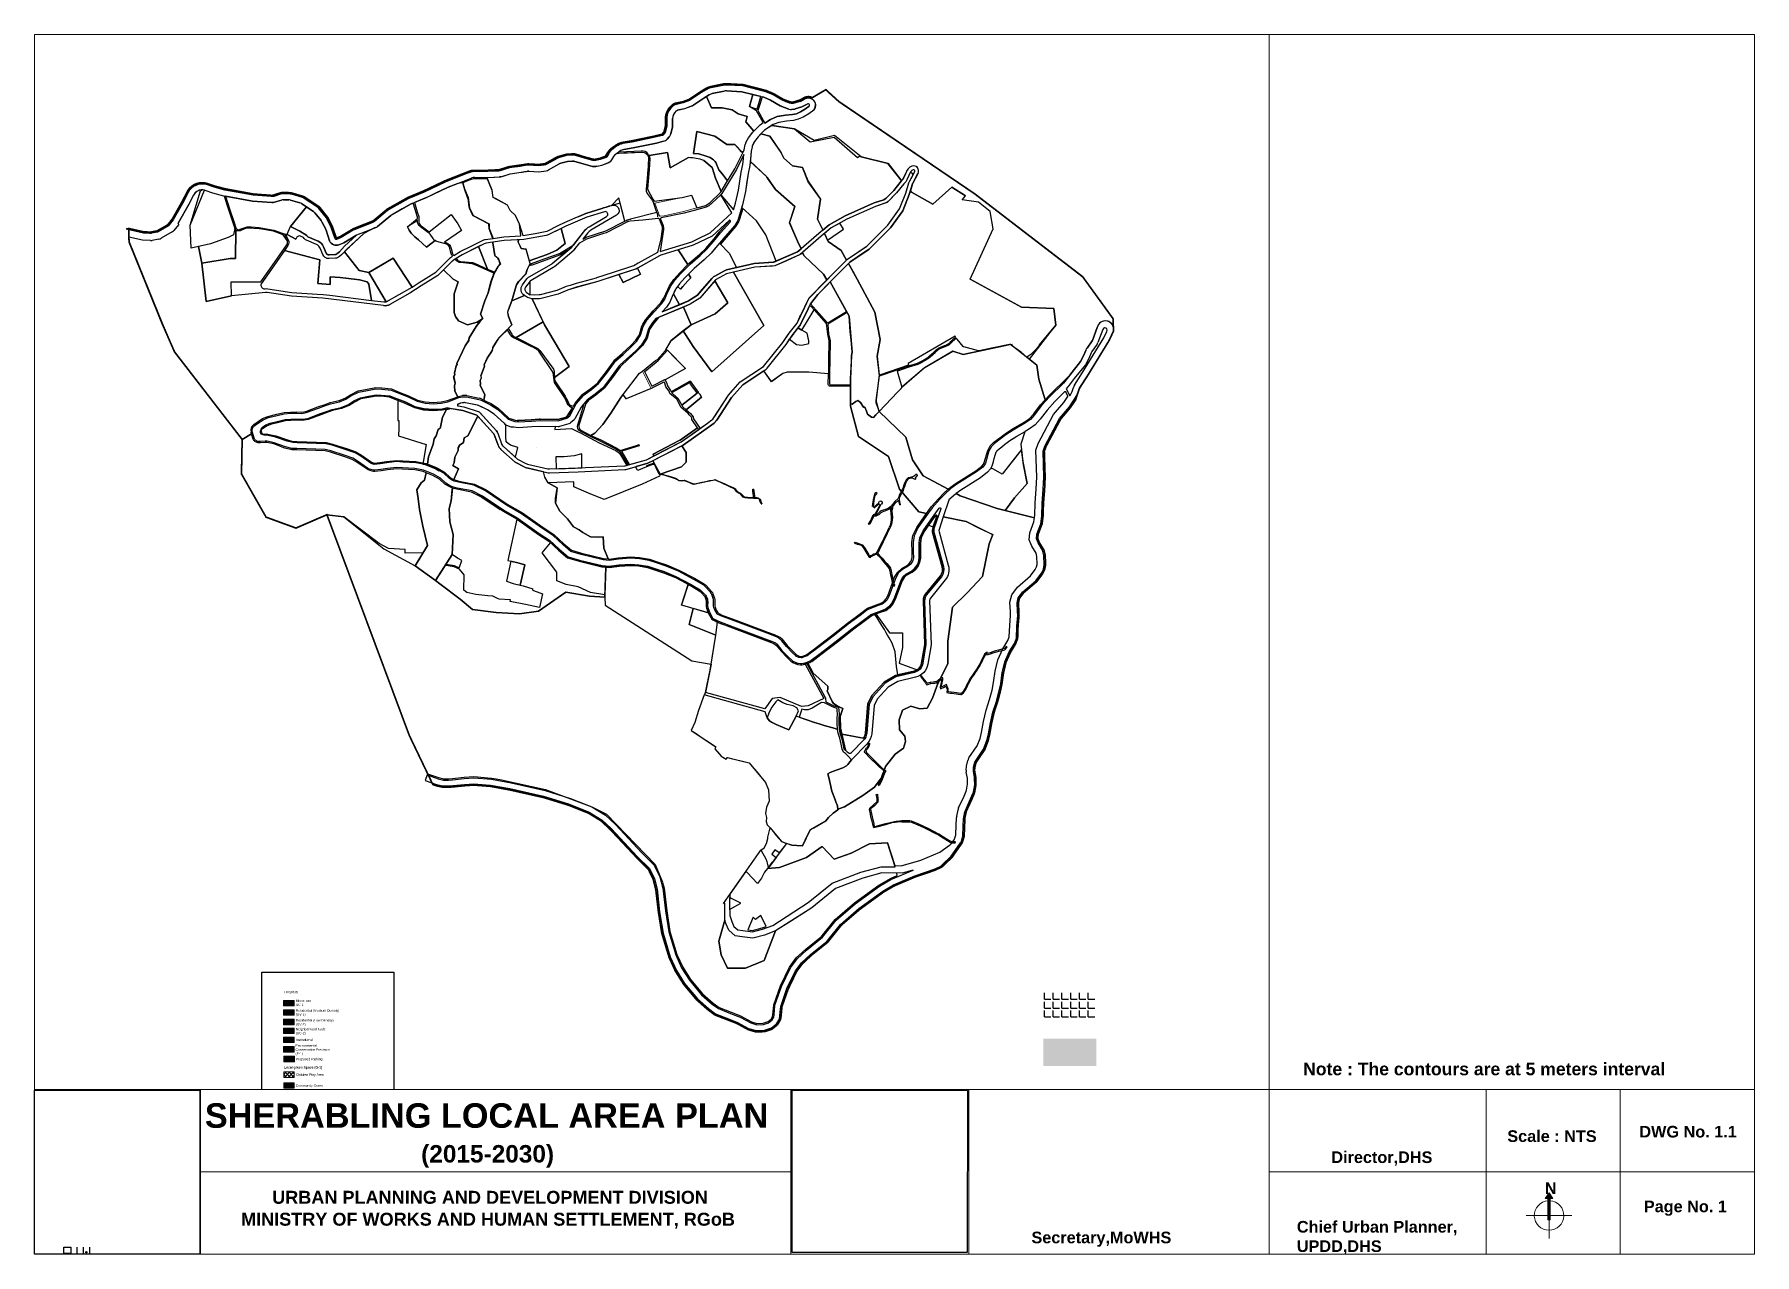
# Paper-space layout 'Layout1' of a CAD drawing. Header units: millimetres. Extents: x 0 to 410, y 0 to 291.
# The model-space entities are those that its viewports show. They can reach past a viewport. Long polylines and large blocks are cut down to what shows.
import ezdxf

# ---------------------------------------------------------------- set-up
doc = ezdxf.new("R2010")
doc.units = ezdxf.units.MM
doc.linetypes.add('Character_Dash_E', pattern=[69, 15, -6, 30, -3, 15])
doc.layers.get('0').update_dxf_attribs({"lineweight": 30})
for name, color, linetype, lineweight, true_color in [('_Mixuse-HIgh', 7, 'Continuous', 30, 0xffa64d), ('CPA', 7, 'Continuous', 9, 0xc3fc79), ('uv2', 7, 'Continuous', 20, 0xf7ed88)]:
    doc.layers.add(name, color=color, linetype=linetype, lineweight=lineweight, true_color=true_color)
for name, color, linetype, lineweight in [('_Neighbourhood Green', 60, 'Continuous', 30), ('_Proposed Footpath', 250, 'Continuous', 30), ('_Proposed Institutional', 150, 'Continuous', 30), ('_Proposed Neighbouhood Node', 11, 'Continuous', 30), ('_Proposed Road', 7, 'Continuous', 30), ('_Residential- Medium', 40, 'Continuous', 30), ('_Residential-Low', 41, 'Continuous', 30), ('_Steep Slope', 93, 'Continuous', 30), ('community green', 60, 'Continuous', 30), ('FOOTPATH', 1, 'Continuous', 30), ('Legend', 7, 'Continuous', 0), ('Legends', 7, 'Continuous', 0), ('New Plotting', 1, 'Continuous', 30), ('Project Boundary', 233, 'Character_Dash_E', 30), ('Proposed Parking', 253, 'Continuous', 30), ('uv1', 40, 'Continuous', 30)]:
    doc.layers.add(name, color=color, linetype=linetype, lineweight=lineweight)
picture_1 = doc.add_image_def('image1.png', size_in_pixel=(538, 498))
picture_2 = doc.add_image_def('image2.png', size_in_pixel=(538, 498))
picture_3 = doc.add_image_def('image3.png', size_in_pixel=(202, 200))

psp = doc.layouts.get("Layout1")

# ---------------------------------------------------------------- texts
at = {"layer": 'Legends', "attachment_point": 1}
for s, insert, char_height, width in [('{\\fArial|b1|i0|c0|p34;\\C7;Note : The contours are at 5 meters interval}', (302.72, 45.65), 3, 89.0185), ('{\\fArial|b1|i0|c0|p34;SHERABLING LOCAL AREA PLAN }', (40.65, 35.97), 5.8529, 164.5622), ('{\\fArial|b1|i0|c0|p34;\\C7;(2015-2030)}', (92.26, 26), 4.1677, 5.2209), ('{\\fArial|b1|i0|c0|p34;\\C7;Director,DHS}', (309.45, 24.49), 2.7738, 5.2209), ('{\\fArial|b1|i0|c0|p34;\\C7;URBAN PLANNING AND DEVELOPMENT DIVISION}', (56.71, 15.08), 3.0872, 135.1449), ('{\\fArial|b1|i0|c0|p34;\\C7;MINISTRY OF WORKS AND HUMAN SETTLEMENT, RGoB}', (49.28, 9.85), 3.0872, 153.9012), ('{\\fArial|b1|i0|c0|p34;\\C7;Secretary,MoWHS}', (237.89, 5.34), 2.7738, 1.4889), ('{\\fArial|b1|i0|c0|p34;\\C7;Chief Urban Planner,\\PUPDD,DHS}', (301.22, 7.89), 2.7738, 40.4583)]:
    psp.add_mtext(s, dxfattribs=dict(at, insert=insert, char_height=char_height, width=width))
at = {"layer": 'Legends', "color": 18, "true_color": 0x000000, "char_height": 2.7738, "attachment_point": 1}
for s, insert, width in [('\\pxi-3,l4,t4;{\\fArial|b1|i0|c0|p34;Scale : NTS}', (348.67, 29.52), 29.731), ('{\\fArial|b1|i0|c0|p34;\\C256;DWG No. 1.1}', (382.95, 30.58), 22.5344), ('\\pxi-3,l4,t4;{\\fArial|b1|i0|c0|p34;N}', (357.62, 17.1), 1.0454), ('{\\fArial|b1|i0|c0|p34;\\C256;Page No. 1}', (384.02, 12.75), 20.8763)]:
    psp.add_mtext(s, dxfattribs=dict(at, insert=insert, width=width))

msp = doc.modelspace()

# ---------------------------------------------------------------- texts
at = {"layer": 'Legend', "char_height": 2.8511, "attachment_point": 1}
for s, insert, width in [('{\\fArial|b0|i0|c0|p34;LEGEND}', (249957.79, 543280.46), 47.6131), ('{\\fArial|b0|i0|c0|p34;Mixed-use \\PUC-1}', (249971.53, 543270.38), 47.6131), ('{\\fArial|b0|i0|c0|p34;Residential (Medium Density)\\P(UV-1)}', (249971.46, 543258.74), 59.9916), ('{\\fArial|b0|i0|c0|p34;Residential (Low Density)\\P(UV-2)}', (249971.46, 543247.04), 47.6131), ('{\\fArial|b0|i0|c0|p34;Neighborhood Node\\P(UC-2)}', (249971.46, 543236.52), 47.6131), ('{\\fArial|b0|i0|c0|p34;Institutional }', (249971.46, 543223.78), 47.6131), ('{\\fArial|b0|i0|c0|p34;Environmental Conservation Precincts (E-1)}', (249971.21, 543216.83), 47.6131), ('{\\fArial|b0|i0|c0|p34;Proposed Parking }', (249971.66, 543200.82), 47.6131), ('{\\fArial|b1|i0|c0|p34;Local green Space (G-1)}', (249957.39, 543190.91), 47.6131), ('{\\fArial|b0|i0|c0|p34;Children Play Area}', (249971.56, 543182.18), 47.6131), ('{\\fArial|b0|i0|c0|p34;Community Green}', (249971.56, 543169.25), 47.6131)]:
    msp.add_mtext(s, dxfattribs=dict(at, insert=insert, width=width))

# ---------------------------------------------------------------- blocks, each defined once
blk = doc.blocks.new('community green')
at = {"layer": 'community green'}
for points in [[(250526.36, 544347.57), (250516.97, 544349.98), (250512.94, 544335.61), (250521.8, 544332.71)], [(250503.04, 544257.3), (250504.68, 544266.61), (250505.58, 544273.5), (250505.98, 544278.49), (250505.97, 544278.5), (250497.12, 544260.51), (250479.77, 544231.9), (250478.55, 544230.4), (250493.9, 544212.46), (250495.28, 544217.41), (250496.1, 544220.34), (250499.57, 544235.83)], [(250532.32, 544182.77), (250521.3, 544199.44), (250503.49, 544215.22), (250501.82, 544209.21), (250498.9, 544199.51), (250495.3, 544193.66), (250483.68, 544180.54), (250477.19, 544172.56), (250488.63, 544160.56), (250497.21, 544143.45), (250518.55, 544148.48), (250541.21, 544149.93), (250542.4, 544150.22), (250544.54, 544151.17)], [(250472.03, 544088.21), (250443.19, 544075.44), (250433.86, 544068.04), (250445.78, 544049.53), (250467.98, 544019.06), (250530, 544074.6), (250493.54, 544137.96), (250485.36, 544136.03), (250472.27, 544128.83), (250471.31, 544127.7), (250487.14, 544101.37), (250472.03, 544088.21)], [(250581.65, 544065.12), (250575.35, 544068.85), (250570.64, 544071.52), (250563.62, 544062.71), (250560.62, 544058.09), (250568.87, 544051.94), (250575.37, 544050.83), (250583.5, 544053.12), (250583.5, 544056.34)], [(250667.91, 544015.1), (250668.01, 544014.26), (250668.01, 544014.26), (250688.87, 544021.54), (250702.57, 544026.32), (250702.4, 544027.12), (250667.91, 544015.1)], [(250455.58, 543989.05), (250453.37, 543992.37), (250451.75, 543994.57), (250450.54, 543993.68), (250432.12, 543979.44), (250433.02, 543977.81), (250437.2, 543974.04)], [(250801.01, 543904.7), (250802.3, 543907.09), (250802.98, 543909.47), (250803.8, 543912.34), (250804.77, 543915.74), (250805.91, 543919.7), (250807.29, 543923.23), (250808.1, 543924.78), (250810.71, 543927.43), (250813.7, 543929.7), (250817.13, 543932.31), (250823.56, 543937.2), (250827.59, 543939.81), (250831.62, 543942.43), (250841.53, 543947.99), (250841.51, 543947.8), (250836.44, 543932.89), (250837.23, 543926.43), (250833.65, 543921.84), (250814.44, 543897.22)], [(250303.78, 543919.09), (250291.6, 543917.77), (250281.84, 543917.77), (250282.01, 543903.6), (250304.63, 543904.38), (250312.94, 543904.72), (250312.81, 543921.31)], [(250244.64, 543788.83), (250238.01, 543790.86), (250228.24, 543793.14), (250222.72, 543769.61), (250230.74, 543766.6), (250239.08, 543764.76)], [(250554.21, 543453.04), (250548.39, 543445.28), (250543.07, 543448.98), (250539.35, 543443.76), (250544.55, 543439.83), (250535.64, 543427.69), (250534.94, 543429.97), (250533.8, 543434.65), (250532.9, 543437.69), (250527.05, 543447.79), (250526.45, 543448.58), (250530.4, 543451.38), (250533.18, 543456.4), (250534.51, 543462.33), (250534.64, 543464.24), (250537.68, 543475.21), (250550.9, 543458.71), (250557.14, 543456.62)], [(250526.16, 543370.74), (250519.89, 543365.66), (250517.11, 543368.73), (250510.67, 543353.36), (250516.23, 543352.68), (250527.96, 543355.76), (250532.73, 543357.56)]]:
    blk.add_lwpolyline(points, close=True, dxfattribs=at)
for points in [[(250364, 544198.83), (250356.75, 544226.56), (250348.12, 544217.47), (250350.64, 544218.07, -0.00731), (250350.83, 544218.07, -0.756893), (250354.21, 544206.11), (250323.66, 544188.28, 0.096241), (250319.79, 544184.89), (250313.98, 544177.39), (250317.92, 544179.79), (250341.56, 544187.4)], [(250007.59, 544188.19, 0.034037), (250007.17, 544189.19), (250002.68, 544198.17, 0.054077), (250001.74, 544199.63), (249994.37, 544208.75, 0.075378), (249992.6, 544210.37), (249984.3, 544215.93), (249965.31, 544192.59), (249976.44, 544186.94), (249984.53, 544181.69, 0.14668), (249986.06, 544180.39), (249998.16, 544175.01, -0.191757), (250004.63, 544168.39), (250007.77, 544160.84, 0.317764), (250011.2, 544158.69), (250018.49, 544159.09, 0.168276), (250020.61, 544159.96), (250023.46, 544162.46), (250029.62, 544168.93), (250043.99, 544182.23, 0.026336), (250043.25, 544181.84), (250028.66, 544173.03), (250022.95, 544170.7, -0.107108), (250019.61, 544170.12), (250019.27, 544170.13, -0.072606), (250016.86, 544170.58, -0.232377), (250011.87, 544175.58)], [(250007.59, 544188.19, 0.034037), (250007.17, 544189.19), (250002.68, 544198.17, 0.054077), (250001.74, 544199.63), (249994.37, 544208.75, 0.075378), (249992.6, 544210.37), (249984.3, 544215.93), (249965.31, 544192.59), (249976.44, 544186.94), (249984.53, 544181.69, 0.14668), (249986.06, 544180.39), (249998.16, 544175.01, -0.191757), (250004.63, 544168.39), (250007.77, 544160.84, 0.317764), (250011.2, 544158.69), (250018.49, 544159.09, 0.168276), (250020.61, 544159.96), (250023.46, 544162.46), (250029.62, 544168.93), (250043.99, 544182.23, 0.026336), (250043.25, 544181.84), (250028.66, 544173.03), (250022.95, 544170.7, -0.107108), (250019.61, 544170.12), (250019.27, 544170.13, -0.072606), (250016.86, 544170.58, -0.232377), (250011.87, 544175.58)], [(250316.23, 544187.64, -0.096241), (250321.39, 544192.17), (250342.31, 544204.38, 0.414214), (250343.39, 544208.48), (250343.15, 544208.89, 0.349759), (250339.66, 544210.24), (250318.93, 544203.75), (250293.78, 544192.84), (250288.17, 544190.1), (250293.08, 544172.25), (250282.88, 544164.48), (250271.44, 544158.96), (250249.97, 544151.68), (250250.9, 544148.37), (250250.78, 544148.1), (250250.95, 544148.11, 0.080916), (250252.85, 544148.46), (250267.97, 544153.89), (250286.32, 544160.45), (250303.17, 544170.76)], [(250131.68, 544183.3, 0.085927), (250129.9, 544185.13), (250120.15, 544192.19, -0.25448), (250116.65, 544199.52), (250116.66, 544199.62), (250104.89, 544192.27), (250106.59, 544188.16), (250109.01, 544184.63), (250113.66, 544180.27), (250118.06, 544176.81), (250127.37, 544167.75), (250137.79, 544175.69, -0.104945), (250135.24, 544178.12)], [(250460.73, 544166.49), (250470.67, 544178.02), (250477.2, 544186.05), (250488.45, 544198.74), (250489.21, 544199.98, 0.196064), (250488.5, 544199.71), (250468.39, 544181.09), (250445.51, 544170.15), (250427.67, 544164.65), (250439.35, 544147.25), (250440.83, 544148.77), (250453.06, 544159.15)], [(249900.12, 544188.29, -0.128939), (249898.61, 544190.33), (249897.17, 544182.79), (249890.77, 544179.37), (249869.79, 544171.78), (249855.43, 544168.53), (249859.24, 544148.92), (249893.25, 544154.49), (249899.57, 544154.51)], [(249900.12, 544188.29, -0.128939), (249898.61, 544190.33), (249897.17, 544182.79), (249890.77, 544179.37), (249869.79, 544171.78), (249855.43, 544168.53), (249859.24, 544148.92), (249893.25, 544154.49), (249899.57, 544154.51)], [(250044.35, 544129.26, -0.044012), (250056.6, 544126.65), (250058.74, 544123.84), (250061.67, 544104.45), (250076.73, 544102.63, 0.078644), (250079.23, 544102.72), (250058.8, 544137.72), (250046.99, 544139.95), (250029.51, 544162.29), (250026.58, 544159.22), (250023.58, 544156.58, -0.168276), (250018.74, 544154.6), (250011.44, 544154.2, -0.317764), (250003.62, 544159.11), (250000.47, 544166.66, 0.191757), (249996.34, 544170.89), (249984.23, 544176.27, -0.14668), (249980.74, 544179.27), (249977.92, 544180.8, 0.437812), (249972.35, 544178.92), (249971.67, 544177.38), (249961.1, 544183.14), (249960.83, 544182.55), (249956.82, 544183.87, -0.188294), (249960.36, 544180.74), (249962.53, 544176.51, -0.277368), (249962.09, 544169.82), (249957.99, 544163.93), (250000, 544152.85), (249998.95, 544138.49), (249997.82, 544124.49), (249997.82, 544124.45), (250012.35, 544123.19), (250012.53, 544132.66), (250024.61, 544131.81)], [(250044.35, 544129.26, -0.044012), (250056.6, 544126.65), (250058.74, 544123.84), (250061.67, 544104.45), (250076.73, 544102.63, 0.078644), (250079.23, 544102.72), (250058.8, 544137.72), (250046.99, 544139.95), (250029.51, 544162.29), (250026.58, 544159.22), (250023.58, 544156.58, -0.168276), (250018.74, 544154.6), (250011.44, 544154.2, -0.317764), (250003.62, 544159.11), (250000.47, 544166.66, 0.191757), (249996.34, 544170.89), (249984.23, 544176.27, -0.14668), (249980.74, 544179.27), (249977.92, 544180.8, 0.437812), (249972.35, 544178.92), (249971.67, 544177.38), (249961.1, 544183.14), (249960.83, 544182.55), (249956.82, 544183.87, -0.188294), (249960.36, 544180.74), (249962.53, 544176.51, -0.277368), (249962.09, 544169.82), (249957.99, 544163.93), (250000, 544152.85), (249998.95, 544138.49), (249997.82, 544124.49), (249997.82, 544124.45), (250012.35, 544123.19), (250012.53, 544132.66), (250024.61, 544131.81)], [(250189.63, 544168.68), (250169.94, 544158.92), (250162.77, 544154.5), (250163.62, 544153.46, 0.198915), (250168.33, 544150.91), (250182.15, 544149.49, -0.079376), (250184.9, 544148.76), (250200.41, 544141.84)], [(250276.42, 544147.8, 0.042785), (250277.26, 544148.39), (250296.19, 544164.14), (250287.19, 544158.64), (250268.64, 544152), (250253.53, 544146.58, -0.080916), (250251, 544146.11), (250249.87, 544146.08), (250247.65, 544141.14), (250245.92, 544135.84), (250237.08, 544126.74), (250234.94, 544122.99), (250233.05, 544117.69), (250229.35, 544103.82), (250244.28, 544110.21, -0.42511), (250242.06, 544122.98), (250247.24, 544130.05), (250247.29, 544130.12, -0.10437), (250250.06, 544132.6)], [(250250.94, 544127.49), (250245.71, 544120.35, 0.42511), (250246.82, 544113.96), (250251.09, 544111.18)], [(250422.24, 544112.29), (250420.68, 544108.9), (250417.93, 544102.43), (250413.87, 544096.26), (250408.65, 544090.8, 0.535412), (250408.79, 544090.57), (250429.12, 544099.19)], [(250268.32, 544075.34), (250266.69, 544078.68), (250234.46, 544060.17), (250259.49, 544047.37, -0.116105), (250262.63, 544044.7), (250278.18, 544023.63, -0.151727), (250279.93, 544018.58), (250279.96, 544017.83), (250280.14, 544012.38), (250297.67, 544025.74)], [(250721.28, 544024), (250755.37, 544043.69), (250767.93, 544040.01), (250821.8, 544051.36), (250822.89, 544051.6), (250803.5, 544047.76), (250786.92, 544044.18, -0.120348), (250785.97, 544044.2), (250768.62, 544048.94, -0.150338), (250767.62, 544049.57), (250760.42, 544057.99), (250759.87, 544058.96, 0.064522), (250757.62, 544057.68, 0.040411), (250753.18, 544053.29, -0.106505), (250745.9, 544049.03), (250740.63, 544046.85, 0.071426), (250735.32, 544043.35, -0.039288), (250726.3, 544035.11, -0.040969), (250713.8, 544028.05), (250703.06, 544024.9), (250689.36, 544020.12), (250689.12, 544020.04), (250694.4, 544000.71)], [(250725.42, 544036.32, 0.039349), (250734.27, 544044.42, -0.072569), (250740.03, 544048.23), (250745.38, 544050.44, 0.106066), (250752.11, 544054.34, -0.040076), (250756.68, 544058.85, -0.061259), (250759.12, 544060.28), (250758.23, 544061.85), (250702, 544029.12), (250702.57, 544026.32), (250713.27, 544029.46, 0.040506)], [(250307.84, 543956.03), (250315.31, 543979.67, 0.815455), (250314.45, 543980.15), (250311.87, 543977.15), (250304.52, 543963.28, -0.086128), (250303.48, 543961.93), (250299.41, 543958.22, -0.117336), (250297.38, 543957.09), (250285.99, 543953.91, -0.073245), (250284.54, 543953.72), (250280.92, 543953.8), (250280.65, 543950.27), (250300.28, 543951.52), (250307.72, 543948.05), (250311.12, 543946.56), (250327.35, 543937.86), (250333.53, 543934.54), (250353.21, 543925.19), (250357.82, 543922.26), (250366.39, 543907.63), (250367.88, 543908.05), (250358.93, 543923.33), (250353.87, 543927.03), (250334.64, 543936.53), (250322.97, 543941.91), (250310.97, 543948.34, -0.36063)], [(250736.42, 543847, 0.858243), (250734.66, 543847.91), (250730.2, 543841.77), (250726.31, 543836.13), (250732.15, 543834.3)], [(250169.46, 543794.12), (250164.29, 543796.89), (250158.09, 543801.26), (250150.59, 543789.57), (250153.43, 543789.27), (250160.81, 543787.96, -0.048953), (250161, 543787.91), (250166.07, 543785.94, 0.425235), (250166.72, 543786.24)], [(250676.02, 543707.79), (250673.86, 543711.85), (250670.89, 543716.73), (250665.01, 543725.8), (250662.41, 543729.82), (250663.68, 543730.3), (250679.79, 543707.83), (250695.54, 543708), (250695.54, 543708), (250695.38, 543691.06), (250695.38, 543690.47), (250691.43, 543671.74), (250712.76, 543663.63, -0.082081), (250709.16, 543662.11), (250689.93, 543657.55), (250688.27, 543667.64), (250686.52, 543685.2), (250682.97, 543695.43), (250679.61, 543701.68), (250677.65, 543705.02)], [(250624.13, 543617.38), (250624.14, 543617.39), (250621.33, 543618.6), (250617.29, 543620.81), (250612.91, 543623.66), (250611.54, 543625.87), (250611.54, 543625.88), (250605.34, 543638.67), (250606.32, 543640.36), (250606.47, 543644.02), (250588.72, 543659.78), (250582.28, 543671.57), (250581.07, 543671.11), (250603.29, 543630.74, -0.100132), (250603.65, 543629.61), (250604.06, 543625.7), (250612.81, 543621.27), (250619.17, 543619.1), (250619.98, 543611.34), (250619.59, 543605.6), (250619.58, 543600.18), (250619.74, 543592.87), (250620.58, 543588.72), (250622.6, 543582.76), (250624.1, 543575.37), (250625.43, 543569.5), (250627.19, 543567.84), (250622.85, 543587.01), (250621.4, 543594.1), (250621.19, 543607.89)], [(250624.13, 543617.38), (250624.14, 543617.39), (250621.33, 543618.6), (250617.29, 543620.81), (250612.91, 543623.66), (250611.54, 543625.87), (250611.54, 543625.88), (250605.34, 543638.67), (250606.32, 543640.36), (250606.47, 543644.02), (250588.72, 543659.78), (250582.28, 543671.57), (250581.07, 543671.11), (250603.29, 543630.74, -0.100132), (250603.65, 543629.61), (250604.06, 543625.7), (250612.81, 543621.27), (250619.17, 543619.1), (250619.98, 543611.34), (250619.59, 543605.6), (250619.58, 543600.18), (250619.74, 543592.87), (250620.58, 543588.72), (250622.6, 543582.76), (250624.1, 543575.37), (250625.43, 543569.5), (250627.19, 543567.84), (250622.85, 543587.01), (250621.4, 543594.1), (250621.19, 543607.89)]]:
    blk.add_lwpolyline(points, format="xyb", close=True, dxfattribs=at)
at = {"layer": 'community green', "elevation": 2131.26}
blk.add_lwpolyline([(250676.02, 543707.79), (250673.86, 543711.85), (250670.89, 543716.73), (250665.01, 543725.8), (250662.41, 543729.82), (250663.68, 543730.3), (250679.79, 543707.83), (250695.54, 543708), (250695.54, 543708), (250695.38, 543691.06), (250695.38, 543690.47), (250691.43, 543671.74), (250712.76, 543663.63, -0.082081), (250709.16, 543662.11), (250689.93, 543657.55), (250688.27, 543667.64), (250686.52, 543685.2), (250682.97, 543695.43), (250679.61, 543701.68), (250677.65, 543705.02)], format="xyb", close=True, dxfattribs=at)
at = {"layer": 'community green', "elevation": 2171.09}
blk.add_lwpolyline([(250554.21, 543453.04), (250548.39, 543445.28), (250543.07, 543448.98), (250539.35, 543443.76), (250544.55, 543439.83), (250535.64, 543427.69), (250534.94, 543429.97), (250533.8, 543434.65), (250532.9, 543437.69), (250527.05, 543447.79), (250526.45, 543448.58), (250530.4, 543451.38), (250533.18, 543456.4), (250534.51, 543462.33), (250534.64, 543464.24), (250537.68, 543475.21), (250550.9, 543458.71), (250557.14, 543456.62), (250557.14, 543456.62), (250554.21, 543453.04), (250554.21, 543453.04)], dxfattribs=at)
blk = doc.blocks.new('cpa')
at = {"layer": 'CPA'}
blk.add_lwpolyline([(250443.53, 544229.73), (250432.41, 544227.21), (250432.41, 544227.21), (250399.84, 544220.29), (250404.13, 544208.36), (250405.28, 544205.33, 0.337578), (250406.31, 544204.69), (250410.88, 544205.13), (250434.28, 544210.42), (250450.08, 544214.78)], format="xyb", close=True, dxfattribs=at)
blk.add_lwpolyline([(250443.53, 544229.73), (250432.41, 544227.21), (250432.41, 544227.21), (250399.84, 544220.29), (250404.13, 544208.36), (250405.28, 544205.33, 0.337578), (250406.31, 544204.69), (250410.88, 544205.13), (250434.28, 544210.42), (250450.08, 544214.78)], format="xyb", close=True, dxfattribs=at)
blk.add_lwpolyline([(250385.25, 544019.96), (250381.49, 544017.46), (250362.2, 543992.16), (250365.67, 543987), (250395.45, 543999.26)], close=True, dxfattribs=at)
blk.add_lwpolyline([(250385.25, 544019.96), (250381.49, 544017.46), (250362.2, 543992.16), (250365.67, 543987), (250395.45, 543999.26)], close=True, dxfattribs=at)
blk = doc.blocks.new('g')
at = {"layer": '_Steep Slope'}
for p, q in [((250468.43, 544351.11), (250482.52, 544354.07)), ((250485.47, 544354.3), (250503.77, 544353.35)), ((250503.77, 544353.35), (250529.88, 544346.67)), ((250603.91, 544355.75), (250586.17, 544345.35)), ((250619.48, 544341.54), (250603.91, 544355.75)), ((250459.41, 544346.41), (250464.85, 544349.7)), ((250444.57, 544336.46), (250459.41, 544346.41)), ((250459.41, 544346.41), (250445.83, 544337.3)), ((250459.41, 544346.41), (250445.83, 544337.3)), ((250461.67, 544347.77), (250459.41, 544346.41)), ((250461.67, 544347.77), (250459.41, 544346.41)), ((250467.45, 544334.27), (250461.67, 544347.77)), ((250467.45, 544334.27), (250461.67, 544347.77)), ((250527.82, 544347.2), (250522.76, 544330.74)), ((250527.82, 544347.2), (250524.99, 544338)), ((250529.88, 544346.67), (250527.82, 544347.2)), ((250529.88, 544346.67), (250527.82, 544347.2)), ((250537.9, 544343.29), (250529.88, 544346.67)), ((250529.88, 544346.67), (250537.9, 544343.29)), ((250537.9, 544343.29), (250529.88, 544346.67)), ((250549.61, 544336.43), (250537.9, 544343.29)), ((250537.9, 544343.29), (250549.61, 544336.43)), ((250549.61, 544336.43), (250537.9, 544343.29)), ((250781.88, 544231.26), (250619.48, 544341.54)), ((250444.57, 544336.46, 2371), (250435.45, 544333.09, 2371)), ((250444.57, 544336.46), (250435.45, 544333.09)), ((250435.56, 544333.13), (250444.57, 544336.46)), ((250445.07, 544336.79, 2371), (250444.57, 544336.46, 2371)), ((250445.07, 544336.79), (250444.57, 544336.46)), ((250445.83, 544337.3, 2371), (250445.07, 544336.79, 2371)), ((250445.83, 544337.3), (250445.07, 544336.79)), ((250524.99, 544338), (250522.76, 544330.74)), ((250559.67, 544332.67), (250549.61, 544336.43)), ((250549.61, 544336.43), (250559.67, 544332.67)), ((250559.67, 544332.67), (250549.61, 544336.43)), ((250581.69, 544338.37), (250575.16, 544335.17)), ((250575.16, 544335.17), (250581.69, 544338.37)), ((250581.69, 544338.37), (250575.16, 544335.17)), ((250579.83, 544333.02), (250584.2, 544336.18)), ((250584.2, 544336.18), (250579.83, 544333.02)), ((250579.83, 544333.02), (250584.2, 544336.18)), ((250435.45, 544333.09, 2371), (250428.65, 544331.74, 2371)), ((250435.45, 544333.09), (250428.65, 544331.74)), ((250428.8, 544331.78), (250435.56, 544333.13)), ((250480.26, 544334.2), (250467.45, 544334.27)), ((250480.26, 544334.2), (250467.45, 544334.27)), ((250492.31, 544331.89), (250480.26, 544334.2)), ((250492.31, 544331.89), (250480.26, 544334.2)), ((250575.16, 544335.17), (250567.21, 544332.72)), ((250567.21, 544332.72), (250575.16, 544335.17)), ((250575.16, 544335.17), (250567.21, 544332.72)), ((250573.48, 544329.37), (250579.83, 544333.02)), ((250579.83, 544333.02), (250573.48, 544329.37)), ((250573.48, 544329.37), (250579.83, 544333.02)), ((250579.83, 544333.02), (250579.83, 544333.02)), ((250425.03, 544329.89), (250425.09, 544329.94)), ((250499.12, 544327.06), (250492.31, 544331.89)), ((250499.12, 544327.06), (250492.31, 544331.89)), ((250522.76, 544330.74), (250531.21, 544315.96)), ((250522.76, 544330.74), (250531.21, 544315.96)), ((250565.5, 544332.39), (250563.11, 544332.19)), ((250563.11, 544332.19), (250565.5, 544332.39)), ((250565.5, 544332.39), (250563.11, 544332.19)), ((250568.74, 544327.11), (250573.48, 544329.37)), ((250573.48, 544329.37), (250568.74, 544327.11)), ((250568.74, 544327.11), (250573.48, 544329.37)), ((250589.39, 544331.48), (250583.63, 544327.13)), ((250509.93, 544323.91), (250499.12, 544327.06)), ((250509.93, 544323.91), (250499.12, 544327.06)), ((250555.91, 544325.19), (250564.12, 544326.03)), ((250564.12, 544326.03), (250555.91, 544325.19)), ((250555.91, 544325.19), (250564.12, 544326.03)), ((250564.12, 544326.03), (250568.74, 544327.11)), ((250568.74, 544327.11), (250564.12, 544326.03)), ((250564.12, 544326.03), (250568.74, 544327.11)), ((250583.63, 544327.13), (250576.74, 544323.17)), ((250508.3, 544317.6), (250509.93, 544323.91)), ((250508.3, 544317.6), (250509.93, 544323.91)), ((250537.77, 544320.28), (250545.93, 544323.58)), ((250545.93, 544323.58), (250537.77, 544320.28)), ((250537.77, 544320.28), (250545.93, 544323.58)), ((250545.93, 544323.58), (250555.91, 544325.19)), ((250555.91, 544325.19), (250545.93, 544323.58)), ((250545.93, 544323.58), (250548.7, 544324.03)), ((250548.7, 544324.03), (250555.91, 544325.19)), ((250576.74, 544323.17), (250571.07, 544320.46)), ((250421.02, 544311.28), (250421.12, 544321.36)), ((250421.12, 544321.36, 2371), (250421.05, 544313.9, 2371)), ((250421.12, 544321.36), (250421.05, 544313.9)), ((250531.21, 544315.96), (250537.77, 544320.28)), ((250537.77, 544320.28), (250531.21, 544315.96)), ((250531.21, 544315.96), (250537.77, 544320.28)), ((250565.27, 544319.12), (250556.83, 544318.25)), ((250571.07, 544320.46), (250565.27, 544319.12)), ((250517.89, 544306.42, 2371), (250508.3, 544317.6, 2371)), ((250517.89, 544306.42), (250508.3, 544317.6)), ((250547.82, 544316.8), (250541.04, 544314.05)), ((250556.83, 544318.25), (250547.82, 544316.8)), ((250421.05, 544313.9), (250421.02, 544311.28)), ((250421.05, 544313.9), (250421.02, 544311.28)), ((250421.05, 544313.9), (250421.02, 544311.28)), ((250541.04, 544314.05), (250539.62, 544313.11)), ((250539.62, 544313.11), (250566.63, 544308.91)), ((250421.02, 544311.28), (250418.97, 544303.04)), ((250418.97, 544303.04), (250421.02, 544311.28)), ((250421.02, 544311.28), (250418.97, 544303.04)), ((250421.02, 544311.28), (250418.97, 544303.04)), ((250566.63, 544308.91), (250585.16, 544293.48)), ((250446.01, 544279.79), (250450.09, 544305.92)), ((250446.01, 544279.79), (250450.09, 544305.92)), ((250446.01, 544279.79), (250450.09, 544305.92)), ((250450.09, 544305.92, 2371), (250471.3, 544300.29, 2371)), ((250516.69, 544305.22, 2371), (250517.89, 544306.42, 2371)), ((250516.69, 544305.22), (250517.89, 544306.42)), ((250511.69, 544298.38, 2371), (250516.69, 544305.22, 2371)), ((250511.69, 544298.38), (250516.69, 544305.22)), ((250526.44, 544302.94), (250523.17, 544299.68)), ((250537.06, 544300.38), (250526.44, 544302.94)), ((250416.99, 544299.37), (250414.59, 544296.75)), ((250414.59, 544296.75), (250416.99, 544299.37)), ((250416.99, 544299.37), (250414.59, 544296.75)), ((250416.99, 544299.37), (250414.59, 544296.75)), ((250471.3, 544300.29, 2371), (250485.91, 544290.52, 2371)), ((250471.3, 544300.29), (250485.91, 544290.52)), ((250523.17, 544299.68), (250518.95, 544294.04)), ((250550.75, 544280.7), (250537.06, 544300.38)), ((250585.16, 544293.48), (250613.75, 544299.2)), ((250613.75, 544299.2), (250641.65, 544274.91)), ((250508.6, 544292.61, 2371), (250511.69, 544298.38, 2371)), ((250508.6, 544292.61), (250511.69, 544298.38)), ((250401.74, 544292.11), (250374.2, 544286.4)), ((250374.2, 544286.4), (250401.74, 544292.11)), ((250401.74, 544292.11), (250374.2, 544286.4)), ((250401.74, 544292.11), (250374.2, 544286.4)), ((250410.36, 544294.23), (250401.74, 544292.11)), ((250401.74, 544292.11), (250410.36, 544294.23)), ((250410.36, 544294.23), (250401.74, 544292.11)), ((250410.36, 544294.23), (250401.74, 544292.11)), ((250518.95, 544294.04), (250516.55, 544289.56)), ((250485.91, 544290.52, 2371), (250495.47, 544290.28, 2371)), ((250485.91, 544290.52), (250495.47, 544290.28)), ((250495.47, 544290.28, 2371), (250504.78, 544280.61, 2371)), ((250495.47, 544290.28), (250501.73, 544283.26)), ((250506.45, 544284, 2371), (250507.82, 544290.49, 2371)), ((250506.45, 544284), (250507.82, 544290.49)), ((250374.2, 544286.4), (250362.94, 544284.47)), ((250362.94, 544284.47), (250374.2, 544286.4)), ((250374.2, 544286.4), (250362.94, 544284.47)), ((250374.2, 544286.4), (250362.94, 544284.47)), ((250515.93, 544287.74), (250514.88, 544282.77)), ((250354.13, 544279.63), (250358.27, 544282.54)), ((250356.96, 544281.62), (250383.8, 544282.71)), ((250356.96, 544281.62), (250383.8, 544282.71)), ((250356.96, 544281.62), (250383.8, 544282.71)), ((250358.27, 544282.54), (250356.96, 544281.62)), ((250358.27, 544282.54), (250356.96, 544281.62)), ((250358.27, 544282.54), (250356.96, 544281.62)), ((250501.73, 544283.26), (250504.78, 544280.61)), ((250504.78, 544280.61, 2371), (250506.45, 544284, 2371)), ((250504.78, 544280.61), (250506.45, 544284)), ((250514.88, 544282.77), (250514.08, 544272.81)), ((250392.94, 544277.15), (250414.94, 544280.69)), ((250392.94, 544277.15), (250414.94, 544280.69)), ((250392.94, 544277.15), (250414.94, 544280.69)), ((250414.94, 544280.69), (250417.99, 544262.41)), ((250414.94, 544280.69), (250417.99, 544262.41)), ((250414.94, 544280.69), (250417.99, 544262.41)), ((250452.38, 544279.14), (250446.01, 544279.79)), ((250452.38, 544279.14), (250446.01, 544279.79)), ((250452.38, 544279.14), (250446.01, 544279.79)), ((250459.83, 544276.77), (250452.38, 544279.14)), ((250459.83, 544276.77), (250452.38, 544279.14)), ((250459.83, 544276.77), (250452.38, 544279.14)), ((250553.65, 544274.14), (250550.75, 544280.7)), ((250348.45, 544272.06), (250350.87, 544276.12)), ((250465.95, 544274.67), (250459.83, 544276.77)), ((250465.95, 544274.67), (250459.83, 544276.77)), ((250465.95, 544274.67), (250459.83, 544276.77)), ((250641.65, 544274.91), (250644.65, 544276.82)), ((250644.65, 544276.82), (250646.02, 544275.74)), ((250646.02, 544275.74), (250678.25, 544267.79)), ((250417.99, 544262.41), (250440.19, 544274.69)), ((250417.99, 544262.41), (250440.19, 544274.69)), ((250417.99, 544262.41), (250440.19, 544274.69)), ((250468.83, 544272.99), (250465.95, 544274.67)), ((250468.83, 544272.99), (250465.95, 544274.67)), ((250468.83, 544272.99), (250465.95, 544274.67)), ((250514.08, 544272.81), (250513.76, 544270.36)), ((250564.07, 544265.07), (250553.65, 544274.14)), ((250287.64, 544267.97), (250295.76, 544270.23)), ((250295.76, 544270.23), (250301.62, 544270.59)), ((250304.52, 544270.24), (250314.2, 544267.18)), ((250336.67, 544265.61), (250344.18, 544268.48)), ((250458.17, 544271.44), (250468.18, 544263.13)), ((250458.17, 544271.44), (250468.18, 544263.13)), ((250458.17, 544271.44), (250468.18, 544263.13)), ((250474.65, 544264.33), (250472.49, 544268.7)), ((250474.65, 544264.33), (250472.49, 544268.7)), ((250474.65, 544264.33), (250472.49, 544268.7)), ((250513.76, 544270.36), (250533.33, 544251.68)), ((250273.11, 544260.07), (250285.87, 544267.24)), ((250314.2, 544267.18), (250325.49, 544264.21)), ((250329.36, 544264.11), (250336.67, 544265.61)), ((250576.03, 544262.95), (250564.07, 544265.07)), ((250678.25, 544267.79), (250693.27, 544248.36)), ((250468.18, 544263.13), (250472.26, 544250.12)), ((250468.18, 544263.13), (250472.26, 544250.12)), ((250468.18, 544263.13), (250472.26, 544250.12)), ((250476.33, 544260.29), (250474.65, 544264.33)), ((250476.33, 544260.29), (250474.65, 544264.33)), ((250476.33, 544260.29), (250474.65, 544264.33)), ((250582.97, 544245.98), (250576.03, 544262.95)), ((250240.4, 544257.32), (250248, 544258.5)), ((250249.68, 544258.58), (250261.44, 544257.91)), ((250261.44, 544257.91), (250270.27, 544259.12)), ((250480.46, 544254.98), (250476.33, 544260.29)), ((250480.46, 544254.98), (250476.33, 544260.29)), ((250480.46, 544254.98), (250476.33, 544260.29)), ((250216.2, 544251.95), (250227.12, 544255.44)), ((250227.12, 544255.44), (250240.4, 544257.32)), ((250486.71, 544247.2), (250480.46, 544254.98)), ((250486.71, 544247.2), (250480.46, 544254.98)), ((250486.71, 544247.2), (250480.46, 544254.98)), ((250696.57, 544250.06), (250698.85, 544255.34)), ((250698.85, 544255.34), (250699.66, 544257.15)), ((250714.02, 544255.98), (250707.55, 544244.13)), ((250200.88, 544251.04), (250214.55, 544251.7)), ((250533.33, 544251.68), (250533.21, 544251.52)), ((250533.21, 544251.52), (250533.78, 544250.97)), ((250153.13, 544239.34), (250177.93, 544249.08)), ((250177.93, 544249.08), (250181.67, 544250.51)), ((250181.95, 544249.01, 2394), (250178.47, 544247.68, 2394)), ((250182.01, 544249.07), (250178.53, 544247.74)), ((250184.53, 544251.04), (250200.88, 544251.04)), ((250200.17, 544249.54, 2394), (250184.81, 544249.54, 2394)), ((250200.23, 544249.6), (250184.87, 544249.6)), ((250201.31, 544246.69, 2394), (250200.17, 544249.54, 2394)), ((250201.37, 544246.75), (250200.23, 544249.6)), ((250472.26, 544250.12), (250478.86, 544234.26)), ((250472.26, 544250.12), (250478.86, 544234.26)), ((250472.26, 544250.12), (250478.86, 544234.26)), ((250533.78, 544250.97), (250543.73, 544236.81)), ((250693.27, 544248.36), (250694.31, 544247.13)), ((250178.47, 544247.68, 2394), (250170.64, 544244.61, 2394)), ((250178.53, 544247.74), (250170.71, 544244.67)), ((250170.71, 544244.67), (250172.68, 544237.45)), ((250205.74, 544235.64, 2394), (250201.31, 544246.69, 2394)), ((250205.8, 544235.7), (250201.37, 544246.75)), ((250478.86, 544234.26), (250486.71, 544247.2)), ((250478.86, 544234.26), (250486.71, 544247.2)), ((250478.86, 544234.26), (250486.71, 544247.2)), ((250597.45, 544225.53), (250582.97, 544245.98)), ((250170.64, 544244.61, 2394), (250172.62, 544237.39, 2394)), ((250707.27, 544243.45), (250704.73, 544234.92)), ((250127.52, 544227.18), (250153.13, 544239.34)), ((250731.56, 544219.25), (250754.33, 544239.38)), ((250754.33, 544239.38), (250770.62, 544229.04)), ((249845.66, 544194.08), (249857.9, 544235.23)), ((249845.66, 544194.08), (249857.9, 544235.23)), ((249857.9, 544235.23), (249859.21, 544236.25)), ((249857.9, 544235.23), (249859.21, 544236.25)), ((249862.6, 544235.88), (249863, 544235.78)), ((249863, 544235.78), (249872.29, 544232.63)), ((250172.62, 544237.39, 2394), (250176.93, 544227.13, 2394)), ((250172.68, 544237.45), (250176.99, 544227.19)), ((250207.09, 544227.25, 2394), (250205.74, 544235.64, 2394)), ((250207.15, 544227.31), (250205.8, 544235.7)), ((250543.73, 544236.81), (250567, 544216.51)), ((250704.73, 544234.92), (250706.07, 544233.35)), ((250706.07, 544233.35), (250704.73, 544234.92)), ((249872.29, 544232.63), (249885.28, 544229.21)), ((250706.07, 544233.35), (250731.56, 544219.25)), ((250910.44, 544132.48), (250781.88, 544231.26)), ((249849.42, 544229.97), (249844.15, 544219.6)), ((249844.15, 544219.6), (249849.42, 544229.97)), ((249849.42, 544229.97), (249844.15, 544219.6)), ((249885.28, 544229.21), (249919.89, 544222.8)), ((250766.51, 544224.34), (250770.62, 544229.04)), ((249956.98, 544224.51), (249963.03, 544224.4)), ((250109.17, 544219.58), (250127.52, 544227.18)), ((250176.93, 544227.13, 2394), (250178.65, 544214.59, 2394)), ((250176.99, 544227.19), (250178.71, 544214.65)), ((250224.2, 544217.82, 2394), (250207.09, 544227.25, 2394)), ((250224.26, 544217.88), (250207.15, 544227.31)), ((250593.97, 544201.41), (250597.45, 544225.53)), ((249919.89, 544222.8), (249942.99, 544221.09)), ((249946.03, 544221.45), (249954.4, 544224.13)), ((249965.16, 544224.07), (249976.47, 544220.73)), ((250786, 544221.43), (250766.51, 544224.34)), ((250800.13, 544210.39), (250786, 544221.43)), ((249844.15, 544219.6), (249831.2, 544196.59)), ((249831.2, 544196.59), (249844.15, 544219.6)), ((249844.15, 544219.6), (249831.2, 544196.59)), ((249978.65, 544219.71), (249992.6, 544210.37)), ((250086.21, 544206.63), (250109.17, 544219.58)), ((250227.35, 544211.61, 2394), (250224.2, 544217.82, 2394)), ((250227.42, 544211.67), (250224.26, 544217.88)), ((250178.65, 544214.59, 2394), (250182.91, 544205.66, 2394)), ((250178.71, 544214.65), (250182.97, 544205.72)), ((250567, 544216.51), (250560.57, 544197.19)), ((250233.7, 544205.5, 2394), (250227.35, 544211.61, 2394)), ((250233.77, 544205.56), (250227.42, 544211.67)), ((249994.37, 544208.75), (250001.74, 544199.63)), ((250803.67, 544189.64), (250800.13, 544210.39)), ((250069.06, 544192.57), (250085.04, 544205.82)), ((250182.91, 544205.66, 2394), (250201.97, 544195.62, 2394)), ((250182.97, 544205.72), (250202.03, 544195.68)), ((250238.32, 544195.33, 2394), (250233.7, 544205.5, 2394)), ((250238.34, 544195.33), (250233.77, 544205.56)), ((250600.23, 544188.43), (250593.97, 544201.41)), ((250002.68, 544198.17), (250007.17, 544189.19)), ((249831.43, 544194.48), (249826.16, 544187.94)), ((249831.43, 544194.48), (249826.16, 544187.94)), ((249831.43, 544194.48), (249826.16, 544187.94)), ((249831.2, 544196.59), (249831.43, 544194.48)), ((249831.2, 544196.59), (249831.43, 544194.48)), ((249846.65, 544166.54), (249845.66, 544194.08)), ((249846.65, 544166.54), (249845.66, 544194.08)), ((250201.97, 544195.62, 2394), (250202.29, 544189.91, 2394)), ((250202.03, 544195.68), (250202.36, 544189.97)), ((250240.01, 544181.28, 2394), (250238.32, 544195.33, 2394)), ((250240.07, 544181.34), (250238.34, 544195.33)), ((250560.57, 544197.19), (250570.21, 544175.15)), ((250044.45, 544182.43), (250066.9, 544191.29)), ((250007.59, 544188.19), (250011.87, 544175.58)), ((250202.29, 544189.91, 2394), (250206.78, 544178.37, 2394)), ((250202.36, 544189.97), (250206.85, 544178.43)), ((250595.43, 544184.46), (250600.23, 544188.43)), ((250776.29, 544129.59), (250803.67, 544189.64)), ((249823.91, 544186.03), (249810.74, 544178.47)), ((249823.91, 544186.03), (249810.74, 544178.47)), ((249823.91, 544186.03), (249810.74, 544178.47)), ((250574.51, 544166.08), (250595.43, 544184.46)), ((250602.2, 544184.06), (250598.31, 544180.84)), ((250606.66, 544174.79), (250602.2, 544184.06)), ((250028.66, 544173.03), (250043.25, 544181.84)), ((250219.8, 544180.25, 2394), (250240.01, 544181.28, 2394)), ((250219.86, 544180.31), (250240.07, 544181.34)), ((250598.31, 544180.84), (250576.12, 544161.35)), ((249788.57, 544176.21), (249772.47, 544179.84)), ((249772.47, 544179.84), (249772.53, 544174.28)), ((249788.57, 544176.21), (249772.47, 544179.84)), ((249772.47, 544179.84), (249772.53, 544174.28)), ((249788.57, 544176.21), (249772.47, 544179.84)), ((249772.47, 544179.84), (249772.53, 544174.28)), ((249808.28, 544177.55), (249800.05, 544175.95)), ((249808.28, 544177.55), (249800.05, 544175.95)), ((249808.28, 544177.55), (249800.05, 544175.95)), ((250206.78, 544178.37, 2394), (250219.8, 544180.25, 2394)), ((250206.85, 544178.43), (250219.86, 544180.31)), ((249772.53, 544174.28), (249811.89, 544077.04)), ((249772.53, 544174.28), (249811.89, 544077.04)), ((249772.53, 544174.28), (249811.89, 544077.04)), ((249798.19, 544175.81), (249788.57, 544176.21)), ((249798.19, 544175.81), (249788.57, 544176.21)), ((249798.19, 544175.81), (249788.57, 544176.21)), ((250206.54, 544173.84), (250206.46, 544173.17)), ((250220.3, 544175.82), (250206.54, 544173.84)), ((250237.13, 544176.68), (250220.3, 544175.82)), ((250236.77, 544173.8), (250237.13, 544176.68)), ((250236.92, 544173.68), (250236.77, 544173.8)), ((250239.3, 544169), (250236.92, 544173.68)), ((250570.21, 544175.15), (250574.51, 544166.08)), ((250622.15, 544164.06), (250606.66, 544174.79)), ((250022.95, 544170.7), (250028.66, 544173.03)), ((250206.46, 544173.17), (250209.04, 544158.13)), ((249855.43, 544168.53), (249846.65, 544166.54)), ((249855.43, 544168.53), (249846.65, 544166.54)), ((249859.24, 544148.92), (249855.43, 544168.53)), ((249859.24, 544148.92), (249855.43, 544168.53)), ((250019.27, 544170.13), (250019.61, 544170.12)), ((250240.49, 544166.49), (250239.3, 544169)), ((250246.21, 544165.39), (250240.49, 544166.49)), ((250250.96, 544148.43), (250246.21, 544165.39)), ((250628.59, 544152.55), (250622.15, 544164.06)), ((250576.12, 544161.35), (250577.86, 544157.38)), ((250209.04, 544158.13), (250212.8, 544154.88)), ((250577.86, 544157.38), (250601.13, 544135.6)), ((250212.8, 544154.88), (250213.8, 544152.77)), ((250213.8, 544152.77), (250215.58, 544147.66)), ((250616.46, 544140.43), (250628.59, 544152.55)), ((249859.21, 544148.92), (249859.24, 544148.92)), ((249864.71, 544103.11), (249859.21, 544148.92)), ((249859.21, 544148.92), (249859.24, 544148.92)), ((249864.71, 544103.11), (249859.21, 544148.92)), ((250215.58, 544147.66), (250212.98, 544144.98)), ((250247.71, 544141.2), (250250.96, 544148.43)), ((250630.87, 544148.47), (250619.66, 544137.26)), ((250641.25, 544129.92), (250630.87, 544148.47)), ((250212.98, 544144.98), (250207.63, 544135.62)), ((250147.82, 544140.94), (250142.29, 544135.35)), ((250147.82, 544140.94), (250142.29, 544135.35)), ((250159.31, 544129.88), (250147.82, 544140.94)), ((250159.31, 544129.88), (250147.82, 544140.94)), ((250245.98, 544135.9), (250247.71, 544141.2)), ((250605.21, 544128.96), (250616.46, 544140.43)), ((250619.66, 544137.26), (250609.19, 544126.59)), ((250140.86, 544134.2), (250121.24, 544121.88)), ((250140.86, 544134.2), (250121.24, 544121.88)), ((250207.63, 544135.62), (250204.44, 544126.65)), ((250237.14, 544126.8), (250245.98, 544135.9)), ((250601.13, 544135.6), (250605.21, 544128.96)), ((250165.08, 544126.47), (250159.31, 544129.88)), ((250165.08, 544126.47), (250159.31, 544129.88)), ((250662.28, 544090.37), (250641.25, 544129.92)), ((250946.82, 544082.28), (250910.44, 544132.48)), ((250160.61, 544112.25), (250165.08, 544126.47)), ((250160.61, 544112.25), (250165.08, 544126.47)), ((250204.44, 544126.65), (250200.89, 544113.33)), ((250235, 544123.05), (250237.14, 544126.8)), ((250609.19, 544126.59), (250631.84, 544085.58)), ((250776.29, 544129.59), (250837.23, 544096.47)), ((250837.23, 544096.47), (250776.29, 544129.59)), ((250233.11, 544117.75), (250235, 544123.05)), ((250121.24, 544121.88), (250107.53, 544112.85)), ((250121.24, 544121.88), (250107.53, 544112.85)), ((250229.42, 544103.87), (250233.11, 544117.75)), ((249935.52, 544113.91), (249894.7, 544109.95)), ((249935.52, 544113.91), (249894.7, 544109.95)), ((249935.52, 544113.91), (249894.7, 544109.95)), ((249966.19, 544109.29), (249937.54, 544113.84)), ((249966.19, 544109.29), (249937.54, 544113.84)), ((249966.19, 544109.29), (249937.54, 544113.84)), ((250107.53, 544112.85), (250083.77, 544099.64)), ((250107.53, 544112.85), (250083.77, 544099.64)), ((250107.53, 544112.85), (250083.77, 544099.64)), ((250200.89, 544113.33), (250197.12, 544103.89)), ((249894.7, 544109.95), (249864.71, 544103.11)), ((249894.7, 544109.95), (249864.71, 544103.11)), ((249894.7, 544109.95), (249864.71, 544103.11)), ((250160.34, 544090.05), (250160.61, 544112.25)), ((250160.34, 544090.05), (250160.61, 544112.25)), ((250003.84, 544106.93), (249966.19, 544109.29)), ((250003.84, 544106.93), (249966.19, 544109.29)), ((250003.84, 544106.93), (249966.19, 544109.29)), ((250076.19, 544098.16), (250003.84, 544106.93)), ((250076.19, 544098.16), (250003.84, 544106.93)), ((250076.19, 544098.16), (250003.84, 544106.93)), ((250197.12, 544103.89), (250191.86, 544087.98)), ((250225.32, 544093.62), (250229.42, 544103.87)), ((250837.23, 544096.47), (250876.09, 544094.71)), ((250876.09, 544094.71), (250837.23, 544096.47)), ((250224.3, 544090.52), (250225.32, 544093.62)), ((250876.09, 544094.71), (250878.36, 544074.68)), ((250876.33, 544092.57), (250876.09, 544094.71)), ((250162.1, 544085.03), (250160.34, 544090.05)), ((250162.1, 544085.03), (250160.34, 544090.05)), ((250225.34, 544085.12), (250224.3, 544090.52)), ((250668.68, 544057.87), (250662.28, 544090.37)), ((250191.86, 544087.98), (250194.78, 544082.84)), ((250165.61, 544080.2), (250162.1, 544085.03)), ((250165.61, 544080.2), (250162.1, 544085.03)), ((250194.38, 544082.45), (250187.97, 544078.53)), ((250194.38, 544082.45), (250187.97, 544078.53)), ((250194.38, 544082.45), (250187.97, 544078.53)), ((250190.84, 544078.9), (250194.38, 544082.45)), ((250190.84, 544078.9), (250194.38, 544082.45)), ((250190.84, 544078.9), (250194.38, 544082.45)), ((250194.78, 544082.84), (250190.9, 544078.96)), ((250229.39, 544075.25), (250225.34, 544085.12)), ((250631.84, 544085.58), (250635.38, 544042.58)), ((250176.21, 544075.36), (250165.61, 544080.2)), ((250176.21, 544075.36), (250165.61, 544080.2)), ((250176.21, 544075.36), (250165.61, 544080.2)), ((250190.9, 544078.96), (250186.84, 544073.16)), ((250946.9, 544072.96), (250946.82, 544082.28)), ((249811.89, 544077.04), (249826.84, 544042.95)), ((249811.89, 544077.04), (249826.84, 544042.95)), ((249811.89, 544077.04), (249826.84, 544042.95)), ((250187.97, 544078.53), (250176.21, 544075.36)), ((250187.97, 544078.53), (250176.21, 544075.36)), ((250187.97, 544078.53), (250176.21, 544075.36)), ((250186.78, 544073.1), (250190.84, 544078.9)), ((250186.78, 544073.1), (250190.84, 544078.9)), ((250186.78, 544073.1), (250190.84, 544078.9)), ((250878.36, 544074.68), (250878.2, 544076.03)), ((250178.4, 544059.67), (250186.78, 544073.1)), ((250178.4, 544059.67), (250186.78, 544073.1)), ((250178.4, 544059.67), (250186.78, 544073.1)), ((250186.84, 544073.16), (250178.47, 544059.73)), ((250224.93, 544070.72), (250229.39, 544075.25)), ((250878.36, 544074.68), (250858.86, 544051.34)), ((250858.86, 544051.34), (250878.36, 544074.68)), ((250216.76, 544062.41), (250224, 544069.38)), ((250224, 544069.38), (250224.93, 544070.72)), ((250921.89, 544056.54), (250927.68, 544072.11)), ((250934.24, 544069.67), (250928.46, 544054.1)), ((250935.66, 544059.82), (250939.22, 544067.43)), ((250213.98, 544059.62), (250216.76, 544062.41)), ((250177.71, 544056.33), (250178.4, 544059.67)), ((250177.71, 544056.33), (250178.4, 544059.67)), ((250177.71, 544056.33), (250178.4, 544059.67)), ((250178.47, 544059.73), (250177.77, 544056.38)), ((250211.88, 544056.61), (250213.98, 544059.62)), ((250910.28, 544018.29), (250935.66, 544059.82)), ((250173.66, 544050.03), (250177.71, 544056.33)), ((250173.66, 544050.03), (250177.71, 544056.33)), ((250173.66, 544050.03), (250177.71, 544056.33)), ((250177.77, 544056.38), (250173.73, 544050.09)), ((250206.74, 544048.37), (250211.88, 544056.61)), ((250665.2, 544038), (250668.68, 544057.87)), ((250915.55, 544047.59), (250921.77, 544056.3)), ((250927.47, 544052.23), (250921.25, 544043.53)), ((250163.66, 544029.19), (250173.66, 544050.03)), ((250163.66, 544029.19), (250173.66, 544050.03)), ((250163.66, 544029.19), (250173.66, 544050.03)), ((250173.73, 544050.09), (250163.72, 544029.25)), ((250858.86, 544051.34), (250855.51, 544047.01)), ((250206, 544044.83), (250206.74, 544048.37)), ((250855.51, 544047.01), (250848.42, 544040.05)), ((249826.84, 544042.95), (249907.57, 543938.45)), ((249826.84, 544042.95), (249907.57, 543938.45)), ((249826.84, 544042.95), (249907.57, 543938.45)), ((250199.97, 544035.44), (250206, 544044.83)), ((250635.38, 544042.58), (250634.7, 544038.76)), ((250911.2, 544038.27), (250913.95, 544044.73)), ((250920.39, 544042), (250917.53, 544035.26)), ((250634.7, 544038.76), (250633.32, 544010.81)), ((250848.42, 544040.05), (250843.75, 544036.69)), ((250196.18, 544027.54), (250199.97, 544035.44)), ((250668.01, 544014.26), (250665.2, 544038)), ((250843.75, 544036.69), (250855.66, 544027.2)), ((250907.64, 544031.51), (250911.2, 544038.27)), ((250917.53, 544035.26), (250913.53, 544027.67)), ((250164.09, 544027.99), (250163.66, 544029.19)), ((250164.09, 544027.99), (250163.66, 544029.19)), ((250164.09, 544027.99), (250163.66, 544029.19)), ((250163.72, 544029.25), (250164.15, 544028.05)), ((250894.85, 544015.38), (250907.64, 544031.51)), ((250160.72, 544017.64), (250162.83, 544026.34)), ((250160.72, 544017.64), (250162.83, 544026.34)), ((250160.72, 544017.64), (250162.83, 544026.34)), ((250162.89, 544026.4), (250160.78, 544017.7)), ((250162.83, 544026.34), (250164.09, 544027.99)), ((250162.83, 544026.34), (250164.09, 544027.99)), ((250162.83, 544026.34), (250164.09, 544027.99)), ((250164.15, 544028.05), (250162.89, 544026.4)), ((250192.77, 544015.11), (250196.75, 544025.96)), ((250196.75, 544025.96), (250196.18, 544027.54)), ((250855.66, 544027.2), (250857.99, 544010.35)), ((250913.53, 544027.67), (250900.38, 544011.09)), ((250900.71, 544003.46), (250910.28, 544018.29)), ((250159.86, 544013.27), (250161.15, 544015.81)), ((250159.86, 544013.27), (250161.15, 544015.81)), ((250159.86, 544013.27), (250161.15, 544015.81)), ((250161.21, 544015.87), (250159.92, 544013.33)), ((250161.15, 544015.81), (250160.72, 544017.64)), ((250161.15, 544015.81), (250160.72, 544017.64)), ((250161.15, 544015.81), (250160.72, 544017.64)), ((250160.78, 544017.7), (250161.21, 544015.87)), ((250192.32, 544014.65), (250192.77, 544015.11)), ((250893.67, 544013.83), (250894.85, 544015.38)), ((250161.48, 544005.56), (250159.86, 544013.27)), ((250161.48, 544005.56), (250159.86, 544013.27)), ((250161.48, 544005.56), (250159.86, 544013.27)), ((250159.92, 544013.33), (250161.54, 544005.62)), ((250191.4, 544009.04), (250192.94, 544012.06)), ((250192.94, 544012.06), (250192.32, 544014.65)), ((250663.93, 543984.92), (250668.01, 544014.26)), ((250869.82, 543990.57), (250893.67, 544013.83)), ((250191.9, 544005.08), (250191.4, 544009.04)), ((250633.32, 544010.81), (250633.32, 543981.44)), ((250857.99, 544010.35), (250865.44, 543985.76)), ((250900.38, 544011.09), (250893.19, 544001.62)), ((250160.91, 544002.32), (250161.48, 544005.56)), ((250160.91, 544002.32), (250161.48, 544005.56)), ((250160.91, 544002.32), (250161.48, 544005.56)), ((250161.54, 544005.62), (250160.97, 544002.38)), ((250191.53, 544002.99), (250191.9, 544005.08)), ((250161.22, 543996.11), (250160.91, 544002.32)), ((250161.22, 543996.11), (250160.91, 544002.32)), ((250161.22, 543996.11), (250160.91, 544002.32)), ((250160.97, 544002.38), (250161.28, 543996.17)), ((250197.18, 543992.08), (250191.53, 544002.99)), ((250045.96, 543996.45), (250056.62, 543998.52)), ((250045.96, 543996.45), (250056.62, 543998.52)), ((250045.96, 543996.45), (250056.62, 543998.52)), ((250056.62, 543998.52), (250066.86, 544000.4)), ((250056.62, 543998.52), (250066.86, 544000.4)), ((250056.62, 543998.52), (250066.86, 544000.4)), ((250066.86, 544000.4), (250074.14, 543999.99)), ((250066.86, 544000.4), (250074.14, 543999.99)), ((250066.86, 544000.4), (250074.14, 543999.99)), ((250074.14, 543999.99), (250085.67, 543998.83)), ((250074.14, 543999.99), (250085.67, 543998.83)), ((250074.14, 543999.99), (250085.67, 543998.83)), ((250085.67, 543998.83), (250093.64, 543995.47)), ((250085.67, 543998.83), (250093.64, 543995.47)), ((250085.67, 543998.83), (250093.64, 543995.47)), ((250892.41, 544000.72), (250890.63, 543998.99)), ((250890.63, 543998.99), (250894.88, 543990.49)), ((250897.73, 543995.55), (250899.37, 544000.64)), ((250036.59, 543991.87), (250045.96, 543996.45)), ((250036.59, 543991.87), (250045.96, 543996.45)), ((250036.59, 543991.87), (250045.96, 543996.45)), ((250093.64, 543995.47), (250106.02, 543990.72)), ((250093.64, 543995.47), (250106.02, 543990.72)), ((250093.64, 543995.47), (250106.02, 543990.72)), ((250164.66, 543989.45), (250161.22, 543996.11)), ((250164.66, 543989.45), (250161.22, 543996.11)), ((250164.66, 543989.45), (250161.22, 543996.11)), ((250161.28, 543996.17), (250164.73, 543989.51)), ((250888.85, 543995.16), (250877.01, 543983.62)), ((250892.56, 543990.65), (250890.44, 543994.89)), ((250030.5, 543987.88), (250036.59, 543991.87)), ((250030.5, 543987.88), (250036.59, 543991.87)), ((250030.5, 543987.88), (250036.59, 543991.87)), ((250196.35, 543987.02), (250197.18, 543992.08)), ((250894.88, 543990.49), (250896.25, 543992.52)), ((250023.22, 543984.86), (250030.5, 543987.88)), ((250023.22, 543984.86), (250030.5, 543987.88)), ((250023.22, 543984.86), (250030.5, 543987.88)), ((250106.02, 543990.72), (250116.8, 543985.55)), ((250106.02, 543990.72), (250116.8, 543985.55)), ((250106.02, 543990.72), (250116.8, 543985.55)), ((250152.37, 543984.81), (250164.66, 543989.45)), ((250152.37, 543984.81), (250164.66, 543989.45)), ((250152.37, 543984.81), (250164.66, 543989.45)), ((250164.73, 543989.51), (250165.71, 543989.88)), ((250165.71, 543989.88), (250170.26, 543990.78)), ((250175.6, 543990.76), (250190.25, 543987.75)), ((250865.44, 543985.76), (250869.82, 543990.57)), ((250887.77, 543982.66), (250892.49, 543989.64)), ((250012.49, 543982.55), (250023.22, 543984.86)), ((250012.49, 543982.55), (250023.22, 543984.86)), ((250012.49, 543982.55), (250023.22, 543984.86)), ((250102.66, 543982.91), (250093.27, 543986.5)), ((250093.27, 543986.5), (250093.3, 543961.23)), ((250116.8, 543985.55), (250125.99, 543983.42)), ((250116.8, 543985.55), (250125.99, 543983.42)), ((250116.8, 543985.55), (250125.99, 543983.42)), ((250144.94, 543983.27), (250152.37, 543984.81)), ((250144.94, 543983.27), (250152.37, 543984.81)), ((250144.94, 543983.27), (250152.37, 543984.81)), ((250193.41, 543986.68), (250196.1, 543985.38)), ((250196.1, 543985.38), (250196.35, 543987.02)), ((250639.53, 543983.69), (250641.91, 543984.91)), ((250641.91, 543984.91), (250639.53, 543983.69)), ((250641.91, 543984.91), (250645.33, 543982.65)), ((250645.33, 543982.65), (250641.91, 543984.91)), ((250667.67, 543971.82), (250663.93, 543984.92)), ((250006.43, 543980.36), (250012.49, 543982.55)), ((250006.43, 543980.36), (250012.49, 543982.55)), ((250006.43, 543980.36), (250012.49, 543982.55)), ((250113.96, 543977.48), (250102.66, 543982.91)), ((250125.99, 543983.42), (250135.45, 543982.58)), ((250125.99, 543983.42), (250135.45, 543982.58)), ((250125.99, 543983.42), (250135.45, 543982.58)), ((250135.45, 543982.58), (250144.94, 543983.27)), ((250135.45, 543982.58), (250144.94, 543983.27)), ((250135.45, 543982.58), (250144.94, 543983.27)), ((250168.11, 543981.65), (250164.78, 543980.4)), ((250168.11, 543981.65), (250164.78, 543980.4)), ((250171.96, 543982.41), (250168.11, 543981.65)), ((250171.96, 543982.41), (250168.11, 543981.65)), ((250187.99, 543979.47), (250173.82, 543982.38)), ((250187.99, 543979.47), (250173.82, 543982.38)), ((250633.32, 543981.44), (250635.4, 543980.77)), ((250635.4, 543980.77), (250633.32, 543981.44)), ((250633.32, 543981.44), (250633.32, 543978.13)), ((250635.4, 543980.77), (250639.53, 543983.69)), ((250639.53, 543983.69), (250635.4, 543980.77)), ((250645.33, 543982.65), (250648.89, 543976.92)), ((250648.89, 543976.92), (250645.33, 543982.65)), ((250877.01, 543983.62), (250867.78, 543973.48)), ((250875.64, 543968.23), (250887.77, 543982.66)), ((249997.93, 543977.37), (250006.43, 543980.36)), ((249997.93, 543977.37), (250006.43, 543980.36)), ((249997.93, 543977.37), (250006.43, 543980.36)), ((250165.1, 543978.54), (250171.9, 543977.44)), ((250189.44, 543979.02), (250187.99, 543979.47)), ((250189.44, 543979.02), (250187.99, 543979.47)), ((250194.05, 543976.84), (250189.44, 543979.02)), ((250194.05, 543976.84), (250189.44, 543979.02)), ((250633.32, 543978.13), (250642.73, 543941.98)), ((249983.56, 543971.93), (249997.93, 543977.37)), ((249983.56, 543971.93), (249997.93, 543977.37)), ((249983.56, 543971.93), (249997.93, 543977.37)), ((250124.65, 543975), (250113.96, 543977.48)), ((250135.38, 543974.06), (250124.65, 543975)), ((250146.11, 543974.83), (250135.38, 543974.06)), ((250152.13, 543976.08), (250146.11, 543974.83)), ((250151.14, 543974.34), (250146.69, 543965.08)), ((250146.69, 543965.08), (250151.14, 543974.34)), ((250151.14, 543974.34), (250146.69, 543965.08)), ((250155.17, 543975.18), (250151.14, 543974.34)), ((250151.14, 543974.34), (250155.17, 543975.18)), ((250155.17, 543975.18), (250151.14, 543974.34)), ((250155.75, 543975.5), (250152.13, 543976.08)), ((250155.75, 543975.5), (250155.17, 543975.18)), ((250155.17, 543975.18), (250155.75, 543975.5)), ((250155.75, 543975.5), (250155.17, 543975.18)), ((250170.83, 543973.05), (250155.75, 543975.5)), ((250171.9, 543977.44), (250190.17, 543971.42)), ((250200.37, 543973.78), (250194.05, 543976.84)), ((250648.89, 543976.92), (250650.59, 543977.06)), ((250650.59, 543977.06), (250648.89, 543976.92)), ((250650.59, 543977.06), (250652.5, 543972.22)), ((250652.5, 543972.22), (250650.59, 543977.06)), ((249957.44, 543970.53), (249965.14, 543971.23)), ((249957.44, 543970.53), (249965.14, 543971.23)), ((249957.44, 543970.53), (249965.14, 543971.23)), ((249965.14, 543971.23), (249972.83, 543971.41)), ((249965.14, 543971.23), (249972.83, 543971.41)), ((249965.14, 543971.23), (249972.83, 543971.41)), ((249972.83, 543971.41), (249978.47, 543971.07)), ((249972.83, 543971.41), (249978.47, 543971.07)), ((249972.83, 543971.41), (249978.47, 543971.07)), ((249978.47, 543971.07), (249983.56, 543971.93)), ((249978.47, 543971.07), (249983.56, 543971.93)), ((249978.47, 543971.07), (249983.56, 543971.93)), ((250187.64, 543967.51), (250170.83, 543973.05)), ((250190.17, 543971.42), (250190.9, 543970.62)), ((250208.27, 543968.84), (250200.37, 543973.78)), ((250652.5, 543972.22), (250653.42, 543968.78)), ((250653.42, 543968.78), (250652.5, 543972.22)), ((250663.52, 543967.94), (250667.65, 543971.79)), ((250667.57, 543971.72), (250663.52, 543967.94)), ((250667.65, 543971.79), (250667.57, 543971.72)), ((250667.65, 543971.79), (250667.67, 543971.82)), ((250699.26, 543941.26), (250667.65, 543971.79)), ((250867.78, 543973.48), (250859.64, 543962.64)), ((249938.29, 543966.01), (249948.9, 543968.56)), ((249938.29, 543966.01), (249948.9, 543968.56)), ((249938.29, 543966.01), (249948.9, 543968.56)), ((249948.9, 543968.56), (249957.44, 543970.53)), ((249948.9, 543968.56), (249957.44, 543970.53)), ((249948.9, 543968.56), (249957.44, 543970.53)), ((250188.71, 543966.33), (250187.64, 543967.51)), ((250190.9, 543970.62), (250210.81, 543948.7)), ((250220.06, 543957.76), (250208.27, 543968.84)), ((250653.42, 543968.78), (250658.25, 543965.05)), ((250658.25, 543965.05), (250653.42, 543968.78)), ((250660.91, 543964.77), (250663.52, 543967.94)), ((250663.52, 543967.94), (250660.91, 543964.77)), ((250857.25, 543933.86), (250875.64, 543968.23)), ((249931.9, 543963.37), (249938.29, 543966.01)), ((249931.9, 543963.37), (249938.29, 543966.01)), ((249931.9, 543963.37), (249938.29, 543966.01)), ((250146.69, 543965.08), (250144.23, 543953)), ((250144.23, 543953), (250146.69, 543965.08)), ((250146.69, 543965.08), (250144.23, 543953)), ((250176.83, 543942.96), (250188.71, 543966.33)), ((250176.83, 543942.96), (250188.71, 543966.33)), ((250188.71, 543966.33), (250176.83, 543942.96)), ((250207.48, 543945.67), (250188.71, 543966.33)), ((250658.25, 543965.05), (250660.91, 543964.77)), ((250660.91, 543964.77), (250658.25, 543965.05)), ((249921.29, 543956.32), (249931.9, 543963.37)), ((249921.29, 543956.32), (249931.9, 543963.37)), ((249921.29, 543956.32), (249931.9, 543963.37)), ((250093.3, 543961.23), (250094.33, 543961.2)), ((250094.33, 543961.2), (250094.47, 543951.85)), ((250859.64, 543962.64), (250853.7, 543955.98)), ((250221.98, 543941.77), (250222.19, 543956)), ((250853.7, 543955.98), (250846.86, 543950.99)), ((250094.47, 543951.85), (250094.12, 543942.92)), ((250143.86, 543952.01), (250141.33, 543950.25)), ((250141.33, 543950.25), (250143.86, 543952.01)), ((250143.86, 543952.01), (250141.33, 543950.25)), ((250144.23, 543953), (250143.86, 543952.01)), ((250143.86, 543952.01), (250144.23, 543953)), ((250144.23, 543953), (250143.86, 543952.01)), ((250846.86, 543950.99), (250841.53, 543947.99)), ((249918.69, 543945.36), (249918.09, 543947.26)), ((249918.69, 543945.36), (249918.09, 543947.26)), ((249918.69, 543945.36), (249918.09, 543947.26)), ((250141.33, 543950.25), (250138.84, 543942.93)), ((250138.84, 543942.93), (250141.33, 543950.25)), ((250141.33, 543950.25), (250138.84, 543942.93)), ((250841.51, 543947.8), (250836.44, 543932.89)), ((250841.53, 543947.99), (250841.51, 543947.8)), ((249907.57, 543938.45), (249918.69, 543945.36)), ((249907.57, 543938.45), (249918.69, 543945.36)), ((249907.57, 543938.45), (249918.69, 543945.36)), ((250212.9, 543931.64), (250208.17, 543944.52)), ((250212.4, 543946.07), (250217.12, 543933.19)), ((250094.12, 543942.92), (250126.86, 543932.37)), ((250138.84, 543942.93), (250136.58, 543939.1)), ((250136.58, 543939.1), (250138.84, 543942.93)), ((250138.84, 543942.93), (250136.58, 543939.1)), ((250171.53, 543934.71), (250172.25, 543940.56)), ((250171.53, 543934.71), (250172.25, 543940.56)), ((250172.25, 543940.56), (250171.53, 543934.71)), ((250172.25, 543940.56), (250176.83, 543942.96)), ((250172.25, 543940.56), (250176.83, 543942.96)), ((250176.83, 543942.96), (250172.25, 543940.56)), ((250222.57, 543935.56), (250221.98, 543941.77)), ((250642.73, 543941.98), (250678.72, 543918.21)), ((250707.15, 543914.13), (250699.26, 543941.26)), ((250136.58, 543939.1), (250135.47, 543933)), ((250135.47, 543933), (250136.58, 543939.1)), ((250136.58, 543939.1), (250135.47, 543933)), ((250166.55, 543931.25), (250171.53, 543934.71)), ((250166.55, 543931.25), (250171.53, 543934.71)), ((250171.53, 543934.71), (250166.55, 543931.25)), ((250224.89, 543933.52), (250222.57, 543935.56)), ((250854.52, 543925.77), (250857.25, 543933.86)), ((250126.86, 543932.37), (250123.13, 543909.07)), ((250135.47, 543933), (250130.01, 543917.68)), ((250130.01, 543917.68), (250135.47, 543933)), ((250135.47, 543933), (250130.01, 543917.68)), ((250165.27, 543928.7), (250166.25, 543930.37)), ((250165.27, 543928.7), (250166.25, 543930.37)), ((250166.25, 543930.37), (250165.27, 543928.7)), ((250166.25, 543930.37), (250166.55, 543931.25)), ((250166.25, 543930.37), (250166.55, 543931.25)), ((250166.55, 543931.25), (250166.25, 543930.37)), ((250227.75, 543931.76), (250224.89, 543933.52)), ((250236.32, 543929.04), (250227.75, 543931.76)), ((250836.44, 543932.89), (250838.96, 543912.17)), ((250165.07, 543925.39), (250165.27, 543928.7)), ((250165.07, 543925.39), (250165.27, 543928.7)), ((250165.27, 543928.7), (250165.07, 543925.39)), ((250219.3, 543929.98), (250233.55, 543917.25)), ((250233.55, 543917.25), (250236.32, 543929.04)), ((250161.28, 543917.41), (250165.07, 543925.39)), ((250161.28, 543917.41), (250165.07, 543925.39)), ((250165.07, 543925.39), (250161.28, 543917.41)), ((250233.25, 543911.48), (250216.3, 543926.62)), ((250855.55, 543893.6), (250854.52, 543925.77)), ((250130.01, 543917.68), (250128.45, 543909.16)), ((250128.45, 543909.16), (250130.01, 543917.68)), ((250130.01, 543917.68), (250128.45, 543909.16)), ((250160.66, 543910.51), (250161.28, 543917.41)), ((250160.66, 543910.51), (250161.28, 543917.41)), ((250161.28, 543917.41), (250160.66, 543910.51)), ((250678.72, 543918.21), (250691.83, 543879.18)), ((250719.95, 543895.09), (250707.15, 543914.13)), ((250158.83, 543907.44), (250160.66, 543910.51)), ((250158.83, 543907.44), (250160.66, 543910.51)), ((250160.66, 543910.51), (250158.83, 543907.44)), ((250243.82, 543905.75), (250233.25, 543911.48)), ((250838.96, 543912.17), (250844.12, 543885.97)), ((250123.13, 543909.07), (250126.04, 543908.53)), ((250126.04, 543908.53), (250138.72, 543903.32)), ((250128.45, 543909.16), (250139.36, 543904.68)), ((250139.36, 543904.68), (250128.45, 543909.16)), ((250128.45, 543909.16), (250139.36, 543904.68)), ((250165.8, 543903.42), (250158.83, 543907.44)), ((250165.8, 543903.42), (250158.83, 543907.44)), ((250158.83, 543907.44), (250165.8, 543903.42)), ((250138.72, 543903.32), (250142.51, 543901.25)), ((250139.36, 543904.68), (250149.06, 543899.37)), ((250142.65, 543902.88), (250139.36, 543904.68)), ((250139.36, 543904.68), (250142.65, 543902.88)), ((250160.14, 543890.63), (250165.8, 543903.42)), ((250160.14, 543890.63), (250165.8, 543903.42)), ((250165.8, 543903.42), (250160.14, 543890.63)), ((250266.98, 543900.04), (250247.03, 543904.54)), ((250142.51, 543901.25), (250142.65, 543902.88)), ((250142.65, 543902.88), (250149.06, 543899.37)), ((250268.77, 543893.52), (250266.98, 543900.04)), ((250127.14, 543898.89), (250125.12, 543890.09)), ((250135.05, 543895.64), (250127.14, 543898.89)), ((250149.06, 543899.37), (250155.62, 543893.16)), ((250149.06, 543899.37), (250155.62, 543893.16)), ((250143.13, 543891.22), (250135.05, 543895.64)), ((250155.62, 543893.16), (250158.91, 543891.15)), ((250155.62, 543893.16), (250158.91, 543891.15)), ((250272.67, 543886.59), (250268.77, 543893.52)), ((250749.96, 543879.03), (250719.95, 543895.09)), ((250854.91, 543879.56), (250855.55, 543893.6)), ((250125.12, 543890.09), (250120.96, 543886.86)), ((250149.5, 543885.19), (250143.13, 543891.22)), ((250158.91, 543891.15), (250160.14, 543890.63)), ((250158.91, 543891.15), (250160.14, 543890.63)), ((250160.14, 543890.63), (250161.07, 543890.25)), ((250161.07, 543890.25), (250166.09, 543888.88)), ((250120.96, 543886.86), (250115.99, 543878.29)), ((250166.09, 543888.88), (250184.55, 543885.3)), ((250283.29, 543880.69), (250272.67, 543886.59)), ((250154.35, 543882.21), (250149.5, 543885.19)), ((250184.55, 543885.3), (250198.59, 543878.37)), ((250844.12, 543885.97), (250829.12, 543869.05)), ((250157.83, 543880.77), (250154.35, 543882.21)), ((250158.6, 543880.56), (250157.83, 543880.77)), ((250158.27, 543878.81), (250158.6, 543880.56)), ((250282.92, 543877.44), (250283.29, 543880.69)), ((250853.52, 543862.47), (250854.91, 543879.56)), ((250115.99, 543878.29), (250117.47, 543868.2)), ((250157.06, 543865.41), (250158.27, 543878.81)), ((250198.59, 543878.37), (250223.64, 543861.51)), ((250281.5, 543868.43), (250282.92, 543877.44)), ((250691.83, 543879.18), (250714.94, 543852.02)), ((250744.32, 543873.95), (250749.96, 543879.03)), ((250738.66, 543868.11), (250744.32, 543873.95)), ((250758.48, 543873.26), (250750.83, 543866.35)), ((250759.43, 543873.96), (250758.48, 543873.26)), ((250764.3, 543871.36), (250759.43, 543873.96)), ((250808.18, 543856.3), (250764.3, 543871.36)), ((250117.47, 543868.2), (250119.03, 543854.9)), ((250281.22, 543862.44), (250281.5, 543868.43)), ((250729.62, 543857.98), (250738.66, 543868.11)), ((250750.8, 543866.26), (250744.01, 543846.04)), ((250829.12, 543869.05), (250817.67, 543853.85)), ((250154.66, 543856.28), (250157.06, 543865.41)), ((250223.64, 543861.51), (250241.8, 543851.03)), ((250286.63, 543852.97), (250281.22, 543862.44)), ((250853.11, 543848.14), (250853.52, 543862.47)), ((250155.33, 543840.34), (250154.66, 543856.28)), ((250723.94, 543850.17), (250729.62, 543857.98)), ((250817.67, 543853.85), (250808.18, 543856.3)), ((250119.03, 543854.9), (250123.17, 543835.1)), ((250295.61, 543843.7), (250286.63, 543852.97)), ((250852.69, 543844.82), (250817.67, 543853.85)), ((250817.67, 543853.85), (250852.69, 543844.82)), ((250241.8, 543851.03), (250266.73, 543833.54)), ((250714.94, 543852.02), (250723.94, 543850.17)), ((250028.65, 543846.07), (250008.63, 543848.74)), ((250008.63, 543848.74), (250106.9, 543585.5)), ((250070.95, 543814.27), (250028.65, 543846.07)), ((250744.01, 543846.04), (250771.15, 543840.47)), ((250852.69, 543844.82), (250853.11, 543848.14)), ((250235.26, 543843.3), (250224.46, 543794.02)), ((250236.05, 543842.84), (250235.26, 543843.3)), ((250254.45, 543829.94), (250236.05, 543842.84)), ((250302.85, 543834.17), (250295.61, 543843.7)), ((250852.09, 543840.1), (250852.69, 543844.82)), ((250159.4, 543825.11), (250155.33, 543840.34)), ((250771.15, 543840.47), (250786.84, 543832.76)), ((250847.25, 543827.23), (250852.09, 543840.1)), ((250123.17, 543835.1), (250128.83, 543811.85)), ((250266.73, 543833.54), (250279.43, 543825.1)), ((250309.73, 543830.75), (250302.85, 543834.17)), ((250786.84, 543832.76), (250803.03, 543824.94)), ((250261.09, 543825.28), (250254.45, 543829.94)), ((250313.83, 543827.56), (250309.73, 543830.75)), ((250323.05, 543822.15), (250313.83, 543827.56)), ((250846.67, 543818.77), (250847.25, 543827.23)), ((250158.14, 543801.36), (250159.4, 543825.11)), ((250273.23, 543817.21), (250261.09, 543825.28)), ((250279.43, 543825.1), (250291.41, 543814.02)), ((250332.8, 543821.88), (250323.05, 543822.15)), ((250338.4, 543822.48), (250332.8, 543821.88)), ((250339.17, 543808.93), (250338.4, 543822.48)), ((250803.03, 543824.94), (250798.92, 543813.8)), ((250848.47, 543813.99), (250846.67, 543818.77)), ((250275.58, 543815.04), (250273.23, 543817.21)), ((250081.92, 543808.35), (250070.95, 543814.27)), ((250128.83, 543811.85), (250113.81, 543787.81)), ((250265.53, 543803.21), (250275.58, 543815.04)), ((250291.41, 543814.02), (250300.43, 543806.34)), ((250798.92, 543813.8), (250790.71, 543775.19)), ((250849.5, 543811.24), (250848.47, 543813.99)), ((250344.34, 543795.92), (250339.17, 543808.93)), ((250854.68, 543802.89), (250849.5, 543811.24)), ((250101.83, 543807.11), (250081.92, 543808.35)), ((250101.89, 543802.7), (250101.83, 543807.11)), ((250300.43, 543806.34), (250312.2, 543802.92)), ((250123.46, 543803.26), (250101.89, 543802.7)), ((250113.81, 543787.81), (250123.46, 543803.26)), ((250282.98, 543780.3), (250265.53, 543803.21)), ((250312.2, 543802.92), (250338.5, 543796.54)), ((250855.67, 543798.98), (250854.68, 543802.89)), ((250138.13, 543770.14), (250158.14, 543801.36)), ((250855.98, 543789.53), (250855.67, 543798.98)), ((250338.5, 543796.54), (250344.34, 543795.92)), ((250224.46, 543794.02), (250228.24, 543793.14)), ((250228.24, 543793.14), (250238.01, 543790.86)), ((250149.68, 543788.16), (250138.13, 543770.14)), ((250153.22, 543787.79), (250149.68, 543788.16)), ((250238.01, 543790.86), (250244.64, 543788.83)), ((250244.64, 543788.83), (250239.08, 543764.76)), ((250855.34, 543786.51), (250855.98, 543789.53)), ((250138.13, 543770.14), (250113.81, 543787.81)), ((250113.81, 543787.81), (250138.13, 543770.14)), ((250160.4, 543786.51), (250153.22, 543787.79)), ((250167.01, 543783.96), (250160.59, 543786.46)), ((250853.83, 543783.38), (250855.34, 543786.51)), ((250172.25, 543777.03), (250167.01, 543783.96)), ((250848.28, 543775.89), (250853.83, 543783.38)), ((250282.86, 543776.64), (250282.98, 543780.3)), ((250171.82, 543758.85), (250172.25, 543777.03)), ((250282.83, 543769.91), (250282.86, 543776.64)), ((250790.71, 543775.19), (250772.6, 543755.37)), ((250832.5, 543762.48), (250848.28, 543775.89)), ((250143.42, 543766.13), (250138.13, 543770.14)), ((250138.13, 543770.14), (250143.42, 543766.13)), ((250294.15, 543765.55), (250282.83, 543769.91)), ((250167.56, 543747.93), (250143.42, 543766.13)), ((250143.42, 543766.13), (250167.56, 543747.93)), ((250239.08, 543764.76), (250242.75, 543763.95)), ((250308.6, 543762.63), (250294.15, 543765.55)), ((250242.75, 543763.95), (250254.27, 543760.26)), ((250323.3, 543755.97), (250308.6, 543762.63)), ((250825.69, 543753.3), (250832.5, 543762.48)), ((250175.55, 543756.11), (250171.82, 543758.85)), ((250253.73, 543758.87), (250253.97, 543758.79)), ((250253.97, 543758.79), (250259.34, 543756.64)), ((250186.4, 543753.44), (250175.55, 543756.11)), ((250259.34, 543756.64), (250265.85, 543754.5)), ((250293.89, 543756.2), (250261.23, 543733.68)), ((250261.23, 543733.68), (250293.89, 543756.19)), ((250265.85, 543754.5), (250262.25, 543738.15)), ((250321.85, 543751.49), (250293.89, 543756.2)), ((250293.89, 543756.19), (250321.85, 543751.49)), ((250340.18, 543753.1), (250323.3, 543755.97)), ((250772.6, 543755.37), (250754.83, 543738.28)), ((250200.68, 543752.02), (250186.4, 543753.44)), ((250206.67, 543751.41), (250200.68, 543752.02)), ((250212.18, 543748.8), (250206.67, 543751.41)), ((250340.17, 543750.34), (250321.85, 543751.49)), ((250321.85, 543751.49), (250340.17, 543750.34)), ((250340.17, 543750.34), (250340.18, 543753.1)), ((250823.56, 543744.43), (250825.69, 543753.3)), ((250182.2, 543735.66), (250167.56, 543747.93)), ((250167.56, 543747.93), (250182.2, 543735.66)), ((250214.13, 543748.14), (250212.18, 543748.8)), ((250227.17, 543747.16), (250214.13, 543748.14)), ((250227.6, 543747.16), (250227.17, 543747.16)), ((250227.42, 543745.3), (250227.6, 543747.16)), ((250245.39, 543741.44), (250227.42, 543745.3)), ((250824.21, 543733.03), (250823.56, 543744.43)), ((250262.25, 543738.15), (250245.39, 543741.44)), ((250754.83, 543738.28), (250749.32, 543697.81)), ((250210.5, 543732.2), (250182.2, 543735.66)), ((250182.2, 543735.66), (250210.51, 543732.2)), ((250238.47, 543730.46), (250210.5, 543732.2)), ((250210.51, 543732.2), (250238.47, 543730.46)), ((250261.23, 543733.68), (250238.47, 543730.46)), ((250238.47, 543730.46), (250261.23, 543733.68)), ((250824.35, 543728.62), (250824.21, 543733.03)), ((250823.24, 543716.43), (250824.35, 543728.62)), ((250822.79, 543703.09), (250823.24, 543716.43)), ((250821.16, 543698.82), (250822.79, 543703.09)), ((250749.32, 543697.81), (250749.32, 543670.81)), ((250815.17, 543688.92), (250821.16, 543698.82)), ((250809.29, 543675.79), (250815.17, 543688.92)), ((250806.03, 543661.92), (250809.29, 543675.79)), ((250749.32, 543670.81), (250737.7, 543647.57)), ((250804.13, 543648.64), (250806.03, 543661.92)), ((250737.7, 543647.57), (250731.21, 543629.8)), ((250802.2, 543639.52), (250804.13, 543648.64)), ((250799.24, 543628.37), (250802.2, 543639.52)), ((250731.21, 543629.8), (250724.71, 543617.84)), ((250795.01, 543615.61), (250799.24, 543628.37)), ((250705.23, 543620.23), (250695.32, 543615.45)), ((250716.17, 543617.16), (250705.23, 543620.23)), ((250724.71, 543617.84), (250716.17, 543617.16)), ((250695.32, 543615.45), (250691.56, 543604.17)), ((250791.9, 543602.02), (250795.01, 543615.61)), ((250691.56, 543604.17), (250691.9, 543592.21)), ((250789.59, 543589.03), (250791.9, 543602.02)), ((250691.9, 543592.21), (250698.05, 543584.7)), ((250787.85, 543581.77), (250789.59, 543589.03)), ((250106.9, 543585.5), (250128.8, 543539.8)), ((250698.05, 543584.7), (250699.08, 543578.2)), ((250784.58, 543573.04), (250787.85, 543581.77)), ((250699.08, 543578.2), (250696.69, 543570.34)), ((250774.67, 543558.52), (250784.58, 543573.04)), ((250696.69, 543570.34), (250686.78, 543563.17)), ((250686.78, 543563.17), (250675.16, 543548.47)), ((250771.67, 543548.86), (250773.29, 543555.44)), ((250675.16, 543548.47), (250671.05, 543536.17)), ((250771.37, 543543.99), (250771.67, 543548.86)), ((250772.81, 543534.47), (250771.5, 543541.7)), ((250128.8, 543539.8), (250141.64, 543535.13)), ((250141.64, 543535.13), (250147.91, 543533.72)), ((250158.34, 543534.02), (250172.23, 543535.48)), ((250172.23, 543535.48), (250184.04, 543536.27)), ((250184.04, 543536.27), (250205.02, 543534.63)), ((250205.02, 543534.63), (250210.57, 543533.61)), ((250671.05, 543536.17), (250662.06, 543523.68)), ((250147.91, 543533.72), (250153.57, 543533.72)), ((250153.57, 543533.72), (250158.34, 543534.02)), ((250210.57, 543533.61), (250216.89, 543532.45)), ((250216.89, 543532.45), (250269.43, 543521.13)), ((250772.97, 543527.25), (250772.91, 543533.37)), ((250771.68, 543520.18), (250772.97, 543527.25)), ((250269.43, 543521.13), (250324.84, 543500.21)), ((250662.06, 543523.68), (250648.05, 543513.77)), ((250768.88, 543513.13), (250771.28, 543518.83)), ((250648.05, 543513.77), (250626.18, 543500.1)), ((250762.29, 543498.93), (250768.88, 543513.13)), ((250324.84, 543500.21), (250342.08, 543491.33)), ((250626.18, 543500.1), (250618.24, 543497.45)), ((250618.24, 543497.45), (250618.33, 543496.84)), ((250618.33, 543496.84), (250612.47, 543492.54)), ((250760.02, 543489.21), (250761.61, 543496.85)), ((250342.08, 543491.33), (250400.44, 543431.62)), ((250612.47, 543492.54), (250607.22, 543487.34)), ((250607.22, 543487.34), (250603.91, 543483.61)), ((250759.01, 543467.46), (250759.84, 543487.67)), ((250603.91, 543483.61), (250585.33, 543472.68)), ((250585.33, 543472.68), (250575.89, 543453.93)), ((250757.85, 543462.91), (250758.74, 543465.86)), ((250754.28, 543457.22), (250756.96, 543461.06)), ((250656.1, 543456.23), (250677.6, 543457.14)), ((250677.6, 543457.14), (250686.15, 543430.1)), ((250530.4, 543451.38), (250533.18, 543456.4)), ((250557.14, 543456.62), (250554.21, 543453.04)), ((250563.38, 543454.53), (250557.14, 543456.62)), ((250569.11, 543453.97), (250563.38, 543454.53)), ((250575.89, 543453.93), (250569.11, 543453.97)), ((250634.16, 543445.08), (250656.1, 543456.23)), ((250739.9, 543446.04), (250751.44, 543454.34)), ((250526.45, 543448.57), (250530.4, 543451.38)), ((250554.21, 543453.04), (250540.19, 543434.38)), ((250580.99, 543439.87), (250599.58, 543452.89)), ((250599.58, 543452.89), (250613.71, 543437.64)), ((250481.7, 543385.14), (250526.45, 543448.57)), ((250613.71, 543437.64), (250634.16, 543445.08)), ((250717.17, 543436.63), (250739.9, 543446.04)), ((250548.64, 543427.98), (250580.99, 543439.87)), ((250693.7, 543429.98), (250717.17, 543436.63)), ((250539.67, 543433.69), (250534.3, 543426.54)), ((250540.07, 543433.42), (250539.67, 543433.69)), ((250540.56, 543434.13), (250540.07, 543433.42)), ((250540.19, 543434.38), (250540.56, 543434.13)), ((250400.44, 543431.62), (250409.11, 543410.38)), ((250686.15, 543430.1), (250693.7, 543429.98)), ((250534.3, 543426.54), (250548.64, 543427.98)), ((250670.7, 543421.36), (250648.1, 543415)), ((250688.53, 543421.06), (250670.7, 543421.36)), ((250689.2, 543418.43), (250688.53, 543421.06)), ((250680.96, 543414.93), (250689.2, 543418.43)), ((250648.1, 543415), (250615.28, 543402.67)), ((250667.13, 543406.86), (250680.96, 543414.93)), ((250409.17, 543410.13), (250410.88, 543403.42)), ((250638.03, 543385.63), (250667.13, 543406.86)), ((250410.88, 543403.42), (250414.06, 543376.28)), ((250615.28, 543402.67), (250587.29, 543379.93)), ((250481.7, 543385.14), (250483.51, 543385.2)), ((250483.22, 543365.07), (250483.51, 543385.2)), ((250615.16, 543366.03), (250638.03, 543385.63)), ((250587.29, 543379.93), (250563.01, 543364.39)), ((250414.06, 543376.28), (250417.95, 543351.66)), ((250598.86, 543345.73), (250615.16, 543366.03)), ((250476.06, 543339.91), (250483.22, 543365.07)), ((250563.01, 543364.39), (250553.44, 543358.27)), ((250553.44, 543358.27), (250543.88, 543352.15)), ((250543.88, 543352.15), (250530.41, 543316.88)), ((250417.95, 543351.66), (250426.28, 543324.19)), ((250579.97, 543330.6), (250598.86, 543345.73)), ((250478.95, 543323.73), (250476.06, 543339.91)), ((250568.63, 543319.98), (250579.97, 543330.6)), ((250426.28, 543324.19), (250433.16, 543309.05)), ((250486.76, 543307.91), (250478.95, 543323.73)), ((250560.49, 543309.13), (250568.63, 543319.98)), ((250530.41, 543316.88), (250508.16, 543307.62)), ((250433.16, 543309.05), (250442.33, 543294.45)), ((250549.68, 543286.67), (250560.49, 543309.13)), ((250508.16, 543307.62), (250486.76, 543307.91)), ((250442.33, 543294.45), (250456.77, 543277.2)), ((250541.66, 543264.02), (250549.68, 543286.67)), ((250456.77, 543277.2), (250469.29, 543266.13)), ((250469.29, 543266.13), (250476.44, 543260.83)), ((250540.6, 543252.22), (250541.66, 543264.02)), ((250476.44, 543260.83), (250490.89, 543255.29)), ((250490.89, 543255.29), (250502.19, 543250.88)), ((250502.19, 543250.88), (250515.1, 543243.8)), ((250540.27, 543249.95), (250540.6, 543252.22)), ((250538.61, 543247.07), (250540.27, 543249.95)), ((250515.1, 543243.8), (250521.74, 543241.83)), ((250529.19, 543242.11), (250534.93, 543244.05)), ((250534.93, 543244.05), (250538.61, 543247.07)), ((250521.74, 543241.83), (250529.19, 543242.11))]:
    blk.add_line(p, q, dxfattribs=at)
blk.add_lwpolyline([(250340.17, 543750.34), (250340.66, 543740.79), (250443.94, 543674.26), (250467.03, 543670.36), (250460.2, 543636.8), (250458.73, 543633.71), (250451.91, 543615.24), (250447.79, 543600.81), (250443.4, 543591.21), (250472.69, 543571.99), (250471.51, 543569.62), (250478.88, 543560.66), (250484.99, 543557.04), (250486.49, 543559.3), (250512.3, 543552.76), (250531.75, 543529.46), (250535.55, 543520.52), (250536.11, 543506.99), (250532.96, 543499.9), (250531.99, 543492.24), (250533.04, 543487.56), (250532.7, 543482.87), (250533.98, 543478.84), (250537.68, 543475.21), (250541.07, 543470.91)], dxfattribs=at)
for centre, radius, start, end in [((250484.88, 544342.81), 11.5, 87.0539, 101.8628), ((250470.8, 544339.85), 11.5, 101.8628, 121.1357), ((250582.97, 544337.3), 8.67, 317.8127, 68.3039), ((250582.97, 544337.3), 1.67, 317.8127, 139.8218), ((250582.97, 544337.3), 1.67, 317.8127, 139.8218), ((250582.97, 544337.3), 1.67, 317.8127, 139.8218), ((250562.47, 544340.17), 8, 249.5021, 274.6194), ((250562.47, 544340.17), 8, 249.5021, 274.6194), ((250562.47, 544340.17), 8, 249.5021, 274.6194), ((250564.86, 544340.36), 8, 274.6194, 287.1421), ((250564.86, 544340.36), 8, 274.6194, 287.1421), ((250564.86, 544340.36), 8, 274.6194, 287.1421), ((250432.62, 544321.25), 11.5, 131.3048, 179.4437), ((250430.55, 544323.52, 2371), 8.44, 103.0119, 141.1455), ((250430.55, 544323.52), 8.44, 103.0119, 141.1455), ((250430.37, 544323.93), 8, 101.3084, 131.3048), ((250432.53, 544321.27, 2371), 11.4, 138.5845, 179.529), ((250432.53, 544321.27), 11.4, 138.5845, 179.529), ((250410.72, 544305.11), 8.5, 317.5411, 345.962), ((250410.72, 544305.11), 8.5, 317.5411, 345.962), ((250410.72, 544305.11), 8.5, 317.5411, 345.962), ((250410.72, 544305.11), 8.5, 317.5411, 345.962), ((250408.32, 544302.49), 8.5, 283.8679, 317.5411), ((250408.32, 544302.49), 8.5, 283.8679, 317.5411), ((250408.32, 544302.49), 8.5, 283.8679, 317.5411), ((250408.32, 544302.49), 8.5, 283.8679, 317.5411), ((250515.65, 544288.83, 2371), 8, 151.8184, 168.0223), ((250515.65, 544288.83), 8, 151.8184, 168.0223), ((250523.76, 544286.08), 8, 154.2381, 168.0223), ((250364.89, 544273.14), 11.5, 99.7209, 125.1307), ((250364.89, 544273.14), 11.5, 99.7209, 125.1307), ((250364.89, 544273.14), 11.5, 99.7209, 125.1307), ((250364.89, 544273.14), 11.5, 99.7209, 125.1307), ((250384.28, 544273.15), 9.58, 37.4936, 92.8382), ((250384.28, 544273.15), 9.58, 37.4936, 92.8382), ((250384.28, 544273.15), 9.58, 37.4936, 92.8382), ((250360.75, 544270.22), 11.5, 125.1307, 149.169), ((250384.29, 544273.23), 9.5, 24.3799, 37.1921), ((250384.29, 544273.23), 9.5, 24.3799, 37.1921), ((250384.29, 544273.23), 9.5, 24.3799, 37.1921), ((250341.15, 544276.42), 8.5, 290.8832, 329.169), ((250438.67, 544215.03), 59.68, 70.9347, 88.548), ((250438.67, 544215.03), 59.68, 70.9347, 88.548), ((250438.67, 544215.03), 59.68, 70.9347, 88.548), ((250459.87, 544261.65), 14.46, 29.2079, 51.6795), ((250459.87, 544261.65), 14.46, 29.2079, 51.6795), ((250459.87, 544261.65), 14.46, 29.2079, 51.6795), ((250302.11, 544262.61), 8, 72.4766, 93.5462), ((250289.78, 544260.26), 8, 105.5706, 119.3286), ((250327.65, 544272.43), 8.5, 255.2583, 281.6322), ((250711.4, 544253.07), 12.43, 114.0759, 160.8337), ((250708.57, 544258.73), 6.11, 333.2016, 111.5384), ((250249.23, 544250.59), 8, 86.7484, 98.8193), ((250269.19, 544267.04), 8, 277.7721, 299.3286), ((250214.17, 544259.69), 8, 272.7433, 284.7218), ((250184.53, 544243.04), 8, 90, 110.9221), ((250184.81, 544241.54, 2394), 8, 90, 110.9221), ((250184.87, 544241.6), 8, 90, 110.9221), ((250679.9, 544261.07), 20.05, 315.9636, 324.4191), ((250693.36, 544251.44), 3.5, 324.4191, 336.6838), ((250710.62, 544242.45), 3.5, 151.3462, 163.4551), ((249859.67, 544224.76), 11.5, 75.2583, 153.0483), ((249859.67, 544224.76), 11.5, 92.2916, 153.0483), ((249859.67, 544224.76), 11.5, 92.2916, 153.0483), ((249956.84, 544216.51), 8, 88.9771, 107.7691), ((249962.89, 544216.4), 8, 73.5252, 88.9771), ((249943.59, 544229.07), 8, 265.7521, 287.7691), ((249974.2, 544213.06), 8, 56.1923, 73.5252), ((249988.15, 544203.72), 8, 38.9495, 56.1923), ((250090.15, 544199.66), 8, 119.4276, 129.6642), ((249995.52, 544194.6), 8, 26.5681, 38.9495), ((250063.96, 544198.73), 8, 291.5442, 309.6642), ((249819.93, 544192.97), 8, 299.8558, 321.1117), ((249819.93, 544192.97), 8, 299.8558, 321.1117), ((249819.93, 544192.97), 8, 299.8558, 321.1117), ((250000.01, 544185.61), 8, 18.7704, 26.5681), ((250047.38, 544174.99), 8, 111.5442, 121.1191), ((249806.75, 544185.4), 8, 281.0102, 299.8558), ((249806.75, 544185.4), 8, 281.0102, 299.8558), ((249806.75, 544185.4), 8, 281.0102, 299.8558), ((249798.52, 544183.8), 8, 267.647, 281.0102), ((249798.52, 544183.8), 8, 267.647, 281.0102), ((249798.52, 544183.8), 8, 267.647, 281.0102), ((250019.45, 544178.15), 8, 198.7704, 251.0986), ((250019.61, 544178.63), 8.5, 251.0986, 267.7096), ((250019.93, 544178.11), 8, 267.7096, 292.1638), ((250136.6, 544140.97), 8, 302.1216, 315.3336), ((250136.6, 544140.97), 8, 302.1216, 315.3336), ((249936.29, 544105.94), 8, 80.9617, 95.5339), ((249936.29, 544105.94), 8, 80.9617, 95.5339), ((249936.29, 544105.94), 8, 80.9617, 95.5339), ((250077.7, 544110.57), 12.5, 263.0881, 299.0619), ((250077.7, 544110.57), 12.5, 263.0881, 299.0619), ((250077.7, 544110.57), 12.5, 263.0881, 299.0619), ((250937.41, 544069.95), 9.97, 17.6105, 167.4833), ((250936.89, 544068.92), 2.76, 327.42, 164.1078), ((250920.96, 544056.88), 1, 324.4588, 339.6285), ((250920.96, 544056.88), 8, 324.4588, 339.6285), ((250927.76, 544038.88), 15, 144.4588, 157.0121), ((250927.76, 544038.88), 8, 144.4588, 157.0121), ((250886.82, 544006.45), 8, 314.272, 322.8188), ((250910.79, 543996.95), 12, 147.1542, 162.0885), ((250889.55, 543994.45), 1, 26.5014, 134.272), ((250886.31, 543999.24), 12, 325.9505, 342.0885), ((250172.88, 543977.54), 13.5, 78.3858, 101.1801), ((250187.53, 543974.53), 13.5, 64.1701, 78.3858), ((250891.67, 543990.2), 1, 325.9505, 26.5014), ((250172.82, 543977.48), 5, 78.3858, 99.8169), ((250172.82, 543977.48), 5, 78.3858, 99.8169), ((250165.26, 543979.52), 1, 118.5071, 260.7899), ((250231.81, 543969.82), 16.84, 225.754, 235.1718), ((249925.72, 543949.66), 8, 123.6101, 197.4662), ((249925.72, 543949.66), 8, 123.6101, 197.4662), ((249925.72, 543949.66), 8, 123.6101, 197.4662), ((250204.89, 543943.32), 8, 20.1342, 42.2483), ((250204.89, 543943.32), 3.5, 20.1342, 42.2483), ((250224.63, 543935.95), 12.5, 200.1342, 228.2162), ((250224.63, 543935.95), 8, 200.1342, 228.2162), ((250249.78, 543916.74), 12.5, 241.5264, 257.2892), ((250762.17, 543862.44), 12, 161.0097, 161.4372), ((250160.23, 543785.53), 1, 68.7329, 79.9431), ((250253.56, 543759.74), 0.888, 280.7524, 36.4022), ((250782.52, 543553.17), 9.5, 145.6929, 166.1575), ((250780.85, 543543.4), 9.5, 176.4232, 190.2582), ((250766.42, 543533.31), 6.5, 0.5509, 10.2582), ((250765.28, 543521.35), 6.5, 337.1915, 349.6098), ((250770.91, 543494.93), 9.5, 155.123, 168.3091), ((250769.33, 543487.29), 9.5, 168.3091, 177.6555), ((250752.51, 543467.73), 6.5, 343.2493, 357.6555), ((250751.63, 543464.78), 6.5, 325.1212, 343.2493), ((250744.43, 543464.08), 12, 305.7311, 325.1212)]:
    blk.add_arc(centre, radius, start, end, dxfattribs=at)

# ---------------------------------------------------------------- hatches: boundary and pattern name
at = {"layer": '_Mixuse-HIgh'}
h = msp.add_hatch(color=256, dxfattribs=at)
h.dxf.hatch_style = 1
h.paths.add_polyline_path([(249956.94, 543269.38), (249969.6, 543269.38), (249969.6, 543262.8), (249956.94, 543262.8)])
at = {"layer": '_Neighbourhood Green'}
h = msp.add_hatch(color=256, dxfattribs=at)
h.dxf.hatch_style = 1
h.paths.add_polyline_path([(249957.04, 543171.1), (249969.7, 543171.1), (249969.7, 543164.53), (249957.04, 543164.53)])
at = {"layer": '_Proposed Institutional'}
h = msp.add_hatch(color=256, dxfattribs=at)
h.dxf.hatch_style = 1
h.paths.add_polyline_path([(249956.94, 543225.63), (249969.6, 543225.63), (249969.6, 543219.05), (249956.94, 543219.05)])
at = {"layer": '_Proposed Neighbouhood Node'}
msp.add_hatch(color=256, dxfattribs=at).paths.add_polyline_path([(249956.94, 543236.3), (249969.6, 543236.3), (249969.6, 543229.72), (249956.94, 543229.72)])
at = {"layer": '_Residential-Low'}
msp.add_hatch(color=256, dxfattribs=at).paths.add_polyline_path([(249956.94, 543246.82), (249969.6, 543246.82), (249969.6, 543240.24), (249956.94, 543240.24)])
at = {"layer": '_Steep Slope'}
h = msp.add_hatch(color=256, dxfattribs=at)
h.dxf.hatch_style = 1
h.paths.add_polyline_path([(249956.94, 543214.17), (249969.6, 543214.17), (249969.6, 543207.59), (249956.94, 543207.59)])
at = {"layer": 'CPA'}
h = msp.add_hatch(dxfattribs=at)
h.set_pattern_fill('ANSI37', color=256)
h.set_pattern_definition([(45, (-1270.11, 77.5855), (-2.24506403, 2.24506403), []), (135, (-1270.11, 77.5855), (-2.24506403, -2.24506403), [])])
h.paths.add_polyline_path([(249957.04, 543184.04), (249969.7, 543184.04), (249969.7, 543177.46), (249957.04, 543177.46)])
at = {"layer": 'Proposed Parking'}
h = msp.add_hatch(color=256, dxfattribs=at)
h.dxf.hatch_style = 1
h.paths.add_polyline_path([(249957.14, 543202.68), (249969.8, 543202.68), (249969.8, 543196.1), (249957.14, 543196.1)])
at = {"layer": 'uv1'}
msp.add_hatch(color=256, dxfattribs=at).paths.add_polyline_path([(249956.94, 543258.23), (249969.6, 543258.23), (249969.6, 543251.65), (249956.94, 543251.65)])

# ---------------------------------------------------------------- linework, layer by layer
at = {"layer": '_Mixuse-HIgh'}
for points in [[(250808.18, 543856.3), (250817.67, 543853.85), (250829.1, 543869.07), (250844.12, 543885.97), (250839.85, 543908.37), (250837.32, 543926.55), (250814.44, 543897.22), (250800.98, 543904.72), (250800.22, 543903.32), (250796.97, 543899.36), (250788.51, 543892.85), (250764.99, 543878.03), (250759.44, 543873.96), (250764.3, 543871.36), (250808.18, 543856.3)], [(250726.31, 543836.13), (250721.14, 543828.65), (250717.54, 543821.01), (250716.67, 543814.93), (250716.78, 543804.47), (250716.94, 543796.39), (250715.74, 543791.58), (250714.12, 543787.68), (250710.75, 543783.39), (250707.01, 543780.19), (250700.34, 543776.56), (250697.41, 543773.9), (250694.96, 543769.86), (250686.82, 543747.68), (250683.98, 543742.51), (250680.56, 543738.44), (250675.3, 543734.59), (250667.2, 543731.62), (250663.68, 543730.3)]]:
    msp.add_lwpolyline(points, dxfattribs=at)
for points in [[(250720.29, 543746.14, -0.180131), (250722.97, 543754.08), (250740.56, 543775.72, 0.243195), (250742.81, 543786.51), (250731.69, 543826.43, -0.15002), (250731.87, 543833.47), (250736.42, 543847, 0.858243), (250734.66, 543847.91), (250730.2, 543841.77), (250721.14, 543828.65), (250717.54, 543821.01), (250716.67, 543814.93), (250716.78, 543804.47), (250716.94, 543796.39), (250715.74, 543791.58), (250714.12, 543787.68), (250710.75, 543783.39), (250707.01, 543780.19), (250700.34, 543776.56), (250697.41, 543773.9), (250694.96, 543769.86), (250686.82, 543747.68), (250683.98, 543742.51), (250680.56, 543738.44), (250675.3, 543734.59), (250668.02, 543731.92), (250659.53, 543728.75, 0.0732), (250657.49, 543727.62), (250649.79, 543721.76), (250635.81, 543711.38), (250619.27, 543698.31), (250597.91, 543682.02), (250587.02, 543673.73, -0.071627), (250585.03, 543672.63), (250582.28, 543671.57), (250588.72, 543659.78), (250606.47, 543644.02), (250606.32, 543640.36), (250605.34, 543638.67), (250611.56, 543625.83), (250612.91, 543623.66), (250617.29, 543620.81), (250621.33, 543618.6), (250624.13, 543617.38), (250621.19, 543607.89), (250621.4, 543594.1), (250622.85, 543587.01), (250622.85, 543587.01), (250648.84, 543582.04), (250648.84, 543582.04), (250648.84, 543582.04), (250648.84, 543582.04, 0.137564), (250651.13, 543588.1), (250654.19, 543622.98), (250658.93, 543632.88), (250673.65, 543649.11), (250687, 543656.85), (250709.16, 543662.11, 0.302153), (250718.22, 543671.83), (250721.87, 543693.88)], [(250754.83, 543738.28), (250772.6, 543755.37), (250790.71, 543775.19), (250798.92, 543813.8), (250803.03, 543824.94), (250802.54, 543825.06), (250771.15, 543840.47), (250744.01, 543846.04), (250738.98, 543831.08, 0.15002), (250738.92, 543828.44), (250750.04, 543788.52, -0.243195), (250746.38, 543770.99), (250728.79, 543749.35, 0.180131), (250727.78, 543746.37), (250729.39, 543693.37), (250725.62, 543670.61, -0.302153), (250710.89, 543654.82), (250689.81, 543649.81), (250678.43, 543643.2), (250665.22, 543628.65), (250661.55, 543620.97), (250658.6, 543587.44, -0.17416), (250653.07, 543575.47), (250634.49, 543556.45), (250634.49, 543556.45), (250630.12, 543550.88), (250628.58, 543549.36), (250624.14, 543546.95), (250617.61, 543544.21), (250612.98, 543542.71), (250609.14, 543541.07), (250606.38, 543539.68), (250607.52, 543535.23), (250609.16, 543528.13), (250611.11, 543518.87), (250614.66, 543509.77), (250615.64, 543506.2), (250617.65, 543501.42), (250618.24, 543497.45), (250626.18, 543500.1), (250648.05, 543513.77), (250662.06, 543523.68), (250671.05, 543536.17), (250675.16, 543548.47), (250686.78, 543563.17), (250696.69, 543570.34), (250699.08, 543578.2), (250698.05, 543584.7), (250691.9, 543592.21), (250691.56, 543604.17), (250695.32, 543615.45), (250705.23, 543620.23), (250716.17, 543617.16), (250724.71, 543617.84), (250731.21, 543629.8), (250737.7, 543647.57), (250749.32, 543670.81), (250749.32, 543697.81)]]:
    msp.add_lwpolyline(points, format="xyb", close=True, dxfattribs=at)
for points in [[(250571.27, 543614.79), (250569.14, 543618.19), (250564.83, 543620.59), (250557.9, 543622.26), (250552.42, 543624.49), (250546.66, 543627.75), (250544.31, 543625.57), (250539.33, 543619.23), (250536.29, 543613.2), (250534.03, 543606.41), (250536.84, 543603.01), (250539.1, 543601.2), (250544.67, 543598.48), (250552.24, 543595.22), (250559.71, 543592.14), (250568.5, 543608.4)], [(250617.52, 543615), (250617.32, 543617.62), (250615, 543618.45), (250612.03, 543619.42), (250602.18, 543624.4), (250598.91, 543624.6), (250587.69, 543617.98), (250582.76, 543615.93), (250578.45, 543616.12), (250575.14, 543616.67), (250573.22, 543610.73), (250571.95, 543607.22), (250590.3, 543600.95), (250595.87, 543599.16), (250601.74, 543597.26), (250615.03, 543593.61), (250617.75, 543592.65), (250617.58, 543600.16), (250617.59, 543605.67), (250617.97, 543611.3)], [(250582.89, 543386.02), (250611.5, 543409.26), (250645.76, 543422.14), (250669.73, 543428.87), (250686.63, 543428.59), (250677.6, 543457.14), (250656.1, 543456.23), (250634.16, 543445.08), (250613.71, 543437.64), (250599.58, 543452.89), (250580.99, 543439.87), (250548.64, 543427.98), (250534.3, 543426.54), (250530.76, 543422.26), (250527.27, 543415.07), (250522.28, 543408.83), (250510.1, 543421.85), (250508.1, 543422.56), (250489.3, 543396.18), (250488.87, 543383.25), (250489.27, 543370.57), (250491.64, 543363.64), (250494.22, 543357.7), (250498.97, 543353.34), (250504.91, 543352.55), (250516.34, 543351.16), (250528.42, 543354.33), (250540.5, 543358.89)], [(250543.88, 543352.14), (250530.7, 543347.17), (250516.86, 543343.54), (250503.97, 543345.11), (250495.64, 543346.22), (250487.97, 543353.25), (250484.64, 543360.93), (250483.22, 543365.07), (250476.06, 543339.9), (250478.95, 543323.73), (250486.77, 543307.91), (250508.16, 543307.62), (250530.41, 543316.88)], [(250543.88, 543352.14), (250530.7, 543347.17), (250516.86, 543343.54), (250503.97, 543345.11), (250495.64, 543346.22), (250487.97, 543353.25), (250484.64, 543360.93), (250483.22, 543365.07), (250476.06, 543339.9), (250478.95, 543323.73), (250486.77, 543307.91), (250508.16, 543307.62), (250530.41, 543316.88)]]:
    msp.add_lwpolyline(points, close=True, dxfattribs=at)
at = {"layer": '_Neighbourhood Green'}
for points in [[(250801.01, 543904.7), (250802.3, 543907.09), (250802.98, 543909.47), (250803.8, 543912.34), (250804.77, 543915.74), (250805.91, 543919.7), (250807.29, 543923.23), (250808.1, 543924.78), (250810.71, 543927.43), (250813.7, 543929.7), (250817.13, 543932.31), (250823.56, 543937.2), (250831.62, 543942.43), (250841.53, 543947.99), (250841.51, 543947.8), (250836.44, 543932.89), (250837.23, 543926.43), (250833.65, 543921.84), (250814.44, 543897.22)], [(250526.16, 543370.74), (250519.89, 543365.66), (250517.11, 543368.73), (250510.67, 543353.36), (250516.23, 543352.68), (250527.96, 543355.76), (250532.73, 543357.56)]]:
    msp.add_lwpolyline(points, close=True, dxfattribs=at)
msp.add_lwpolyline([(250736.42, 543847, 0.858243), (250734.66, 543847.91), (250730.2, 543841.77), (250726.31, 543836.13), (250732.15, 543834.3)], format="xyb", close=True, dxfattribs=at)
at = {"layer": '_Proposed Institutional'}
msp.add_lwpolyline([(250667.66, 543971.88), (250667.67, 543971.82), (250667.65, 543971.79), (250667.71, 543971.72), (250699.26, 543941.26), (250707.15, 543914.13), (250719.95, 543895.09), (250749.96, 543879.03), (250752.16, 543881.02), (250759.36, 543886.3), (250782.78, 543901.06), (250789.97, 543906.59), (250791.91, 543908.95), (250792.99, 543910.93), (250797.15, 543925.43), (250799.94, 543930.73), (250804.08, 543934.95), (250817.81, 543945.38), (250826.45, 543950.99), (250841.45, 543959.42), (250846.95, 543963.44), (250851.9, 543968.98), (250860.07, 543979.86), (250865.44, 543985.76), (250857.99, 544010.35), (250855.66, 544027.2), (250843.75, 544036.69), (250837.02, 544042.46), (250833.41, 544045.15), (250825.33, 544050.66), (250826.26, 544051.72, -0.238588), (250824.35, 544051.53, 0.162235), (250823.61, 544051.76), (250821.8, 544051.36), (250767.93, 544040.01), (250755.37, 544043.69), (250721.44, 544024.14), (250694.4, 544000.71), (250693.52, 543999.3)], format="xyb", dxfattribs=at)
for points in [[(250414.89, 544045.13), (250436.38, 544023.09), (250412.03, 544009.68), (250411.97, 544009.49, 0.193601), (250411.6, 544009.46), (250396.85, 544002.09, -0.415862), (250396.18, 544002.32), (250387.92, 544019.07, -0.348465), (250388.05, 544019.67), (250404.03, 544032.8)], [(250691.83, 543879.18), (250678.72, 543918.21), (250642.73, 543941.98), (250633.32, 543978.13), (250633.32, 543981.44), (250633.32, 543984.84), (250633.32, 544002.11), (250608.75, 544002.11, -0.414215), (250606.75, 544004.11), (250606.89, 544016.98), (250583.5, 544018.82), (250557.6, 544018.82), (250552.47, 544017.24), (250538.97, 544007.31), (250529.91, 544020.31), (250504.73, 544003.81), (250491.2, 543988.63), (250473.84, 543961.55), (250470.58, 543958.12), (250433.72, 543931.78), (250432.22, 543931.01), (250437.28, 543922.98), (250437.14, 543911.41), (250431.62, 543905.89), (250406.15, 543897.28), (250405.93, 543895.59), (250405.31, 543894.67), (250384.85, 543885.21), (250339.39, 543866.73), (250320.6, 543874.31), (250303.27, 543881.83), (250303.37, 543888.06), (250272.67, 543886.59), (250283.29, 543880.69), (250281.22, 543862.44), (250286.63, 543852.97), (250295.61, 543843.7), (250302.85, 543834.17), (250309.73, 543830.75), (250313.83, 543827.56), (250323.05, 543822.15), (250332.8, 543821.88), (250338.4, 543822.48), (250339.17, 543808.93), (250344.34, 543795.92), (250345.48, 543795.81), (250356.22, 543797.2), (250370.67, 543798.37), (250381.69, 543797.58), (250393.39, 543795.69), (250403.72, 543792.24), (250413.88, 543788.93), (250428.71, 543782.78), (250447.25, 543772.89), (250459.25, 543765.71, -0.072942), (250461.04, 543764.25), (250467.56, 543757.12, -0.098969), (250469.18, 543754.43), (250471.07, 543749.2, -0.093269), (250471.54, 543746.28), (250471.41, 543741.44, 0.097952), (250471.93, 543738.38), (250473.21, 543735.04), (250473.95, 543733.66, 0.15243), (250477.34, 543730.31), (250479.2, 543729.34), (250496.36, 543723.06), (250527.09, 543711.46), (250534.49, 543708.67), (250542.22, 543705.78), (250548.2, 543703.18, -0.121312), (250551.25, 543700.85), (250557.93, 543692.54), (250564.84, 543685.39), (250568.96, 543681.44), (250572.07, 543679.95), (250574.73, 543679.59), (250577.66, 543680.52), (250581.2, 543681.87), (250591.85, 543689.97), (250592.52, 543690.48), (250613.14, 543706.21), (250629.73, 543719.31), (250643.78, 543729.76), (250653.55, 543737.18), (250664.54, 543741.3), (250670.53, 543743.5), (250673.68, 543745.8), (250675.69, 543748.19), (250677.7, 543751.84), (250685.91, 543774.22), (250689.62, 543780.33), (250694.51, 543784.77), (250701.31, 543788.47), (250703.5, 543790.35), (250705.41, 543792.78), (250706.22, 543794.73), (250706.92, 543797.52), (250706.78, 543804.31), (250706.67, 543815.59), (250707.85, 543823.91), (250712.45, 543833.65), (250722.04, 543847.55), (250723.94, 543850.17), (250714.94, 543852.02)]]:
    msp.add_lwpolyline(points, format="xyb", close=True, dxfattribs=at)
for points in [[(250341.46, 543786.17), (250340.18, 543753.11), (250340.26, 543749.51), (250340.66, 543740.79), (250443.94, 543674.26), (250443.94, 543674.26), (250467.03, 543670.36), (250472.68, 543705.21), (250440.88, 543717.64), (250445.68, 543736.99), (250431.84, 543741.01), (250439.71, 543765.58), (250424.43, 543773.73), (250410.41, 543779.55), (250390.99, 543785.95), (250380.54, 543787.64), (250370.72, 543788.34), (250357.27, 543787.26), (250345.6, 543785.74)], [(250439.71, 543765.57), (250431.72, 543741.04), (250463.77, 543731.72), (250461.89, 543736.66), (250461.36, 543739.72), (250461.53, 543746.16), (250459.91, 543750.67), (250454.65, 543756.42), (250452.85, 543757.88)], [(250445.68, 543736.99), (250440.87, 543717.63), (250472.68, 543705.21), (250474.79, 543720.37), (250469.98, 543722.85), (250466.59, 543726.2), (250463.77, 543731.72)], [(250474.79, 543720.37), (250541.95, 543694.99), (250544.99, 543692.67), (250550.42, 543685.92), (250560.03, 543676.15), (250562.27, 543674), (250564.34, 543672.57), (250568.03, 543670.8), (250570.44, 543670.08), (250573.85, 543669.62), (250577.3, 543669.92), (250579.12, 543670.49), (250601.64, 543629.6), (250582.79, 543620.65), (250574.7, 543620.04), (250549.4, 543630.77), (250539.95, 543629.49), (250531.14, 543617.19), (250460.2, 543636.8), (250465.89, 543663.33), (250472.68, 543705.21)], [(250609.16, 543528.13), (250607.52, 543535.23), (250606.38, 543539.68), (250609.14, 543541.07), (250612.98, 543542.71), (250617.61, 543544.21), (250624.14, 543546.95), (250628.58, 543549.36), (250630.12, 543550.88), (250631.2, 543552.38), (250634.49, 543556.45), (250630.46, 543560.55), (250627.5, 543563.75), (250624.96, 543565.57), (250623.52, 543568.87), (250622.14, 543574.94), (250620.66, 543582.24), (250618.65, 543588.2), (250617.75, 543592.65), (250615.03, 543593.61), (250601.74, 543597.26), (250595.87, 543599.16), (250590.3, 543600.95), (250568.5, 543608.4), (250559.71, 543592.14), (250544.67, 543598.48), (250539.1, 543601.2), (250536.84, 543603.01), (250534.03, 543606.41), (250531.43, 543613.68), (250458.73, 543633.71), (250451.91, 543615.24), (250447.79, 543600.81), (250443.4, 543591.21), (250449.16, 543587.59), (250455.22, 543583.45), (250460.92, 543579.6), (250464.92, 543576.84), (250472.69, 543571.99), (250471.51, 543569.62), (250474.5, 543565.8), (250478.88, 543560.66), (250484.99, 543557.04), (250486.49, 543559.3), (250490.76, 543558.02), (250497.8, 543556.15), (250504.12, 543554.67), (250512.3, 543552.76), (250515.86, 543548.37), (250521.49, 543541.94), (250526.18, 543536.08), (250531.75, 543529.46), (250535.55, 543520.52), (250536.11, 543506.99), (250532.96, 543499.9), (250531.99, 543492.24), (250533.04, 543487.56), (250532.7, 543482.87), (250533.98, 543478.84), (250537.68, 543475.21), (250541.07, 543470.91), (250544.71, 543466.15), (250548.17, 543462.23), (250550.9, 543458.71), (250563.38, 543454.53), (250569.11, 543453.97), (250575.89, 543453.93), (250579.27, 543460.65), (250585.33, 543472.68), (250589.67, 543475.28), (250603.91, 543483.61), (250607.22, 543487.34), (250612.47, 543492.53), (250618.33, 543496.84), (250617.65, 543501.42), (250615.64, 543506.2), (250614.66, 543509.77), (250611.11, 543518.87)], [(250609.16, 543528.13), (250607.52, 543535.23), (250606.38, 543539.68), (250609.14, 543541.07), (250612.98, 543542.71), (250617.61, 543544.21), (250624.14, 543546.95), (250628.58, 543549.36), (250630.12, 543550.88), (250631.2, 543552.38), (250634.49, 543556.45), (250630.46, 543560.55), (250627.5, 543563.75), (250624.96, 543565.57), (250623.52, 543568.87), (250622.14, 543574.94), (250620.66, 543582.24), (250618.65, 543588.2), (250617.75, 543592.65), (250615.03, 543593.61), (250601.74, 543597.26), (250595.87, 543599.16), (250590.3, 543600.95), (250568.5, 543608.4), (250559.71, 543592.14), (250544.67, 543598.48), (250539.1, 543601.2), (250536.84, 543603.01), (250534.03, 543606.41), (250531.43, 543613.68), (250458.73, 543633.71), (250451.91, 543615.24), (250447.79, 543600.81), (250443.4, 543591.21), (250449.16, 543587.59), (250455.22, 543583.45), (250460.92, 543579.6), (250464.92, 543576.84), (250472.69, 543571.99), (250471.51, 543569.62), (250474.5, 543565.8), (250478.88, 543560.66), (250484.99, 543557.04), (250486.49, 543559.3), (250490.76, 543558.02), (250497.8, 543556.15), (250504.12, 543554.67), (250512.3, 543552.76), (250515.86, 543548.37), (250521.49, 543541.94), (250526.18, 543536.08), (250531.75, 543529.46), (250535.55, 543520.52), (250536.11, 543506.99), (250532.96, 543499.9), (250531.99, 543492.24), (250533.04, 543487.56), (250532.7, 543482.87), (250533.98, 543478.84), (250537.68, 543475.21), (250541.07, 543470.91), (250544.71, 543466.15), (250548.17, 543462.23), (250550.9, 543458.71), (250563.38, 543454.53), (250569.11, 543453.97), (250575.89, 543453.93), (250579.27, 543460.65), (250585.33, 543472.68), (250589.67, 543475.28), (250603.91, 543483.61), (250607.22, 543487.34), (250612.47, 543492.53), (250618.33, 543496.84), (250617.65, 543501.42), (250615.64, 543506.2), (250614.66, 543509.77), (250611.11, 543518.87)]]:
    msp.add_lwpolyline(points, close=True, dxfattribs=at)
at = {"layer": '_Proposed Neighbouhood Node'}
msp.add_lwpolyline([(250434.25, 544096.52), (250404.32, 544083.97), (250397.41, 544075.83), (250393.64, 544069.7), (250390.66, 544059.28), (250385.14, 544050.6), (250378.13, 544043.33), (250367.66, 544033.73), (250359.19, 544026.01, 0.050845), (250358.51, 544025.26), (250349, 544012.18), (250339.27, 543999.57, -0.056504), (250338.48, 543998.76), (250329.59, 543991.46), (250321.23, 543985.5, 0.060176), (250320.35, 543984.69), (250317.38, 543981.25), (250309.27, 543955.58, 0.36063), (250311.68, 543949.66), (250323.64, 543943.25), (250328.14, 543945.97), (250337.81, 543956.17), (250347.34, 543969.98), (250359.32, 543988.55), (250362.2, 543992.16), (250381.46, 544017.43), (250385.25, 544019.96), (250400.8, 544032.73), (250403.14, 544034.05), (250412.19, 544044.33), (250419.09, 544056.32), (250443.19, 544075.44)], format="xyb", close=True, dxfattribs=at)
at = {"layer": '_Proposed Road'}
msp.add_line((250128.16, 543538.44), (250125.77, 543531.86), dxfattribs=at)
for points in [[(250573.1, 544341.86), (250565.05, 544339.37), (250564.1, 544339.3, -0.110036), (250560.66, 544339.78), (250552.63, 544342.78), (250541.04, 544349.57), (250532.12, 544353.33), (250504.83, 544360.31), (250485.83, 544361.29, 0.064706), (250481.08, 544360.92), (250466.99, 544357.96, 0.084292), (250461.23, 544355.69), (250455.65, 544352.31), (250441.37, 544342.73), (250433.65, 544339.88), (250425.59, 544338.27, 0.131637), (250421.88, 544336.44), (250420.41, 544335.15, 0.21319), (250414.12, 544321.43), (250414.03, 544312.18), (250412.17, 544304.74, -0.124649), (250411.83, 544304.09), (250409.43, 544301.47, -0.147994), (250408.68, 544301.03), (250400.19, 544298.93), (250372.89, 544293.28), (250361.76, 544291.37, 0.111328), (250354.24, 544288.27), (250350.1, 544285.35, 0.105273), (250344.86, 544279.71), (250342.44, 544275.65, -0.168625), (250341.69, 544275.02), (250334.71, 544272.35), (250329.44, 544271.27, -0.115588), (250325.79, 544271.37), (250316.15, 544273.91), (250305.39, 544277.3, 0.092193), (250302.48, 544277.66), (250294.59, 544277.17), (250284.94, 544274.48, 0.060103), (250283.17, 544273.75), (250270.84, 544266.83, -0.094336), (250268.01, 544265.87), (250261.16, 544264.94), (250249.34, 544265.61, 0.052718), (250247.66, 544265.53), (250239.37, 544264.24), (250226.23, 544262.39, 0.042577), (250224.9, 544262.08), (250215.36, 544259.02, -0.065765), (250213.29, 544258.64), (250200.72, 544258.04), (250183.24, 544258.04, 0.091544), (250180.38, 544257.51), (250175.4, 544255.61), (250150.35, 544245.76), (250124.68, 544233.58), (250106.55, 544226.07, 0.030281), (250105.68, 544225.65), (250082.23, 544212.42, 0.044695), (250081.05, 544211.61), (250065.46, 544198.68, -0.079229), (250063.29, 544197.39), (250041.33, 544188.72, 0.041803), (250040.13, 544188.13), (250025.51, 544179.3), (250020.11, 544177.1), (250019.41, 544177.13, -0.310218), (250018.51, 544177.81), (250013.89, 544191.41), (250008.21, 544202.76), (249999.14, 544213.97, 0.075378), (249997.37, 544215.59), (249981.66, 544226.12, 0.075774), (249979.48, 544227.14), (249966.23, 544231.06, 0.067524), (249964.11, 544231.38), (249955.95, 544231.53, 0.08218), (249953.36, 544231.15), (249945.19, 544228.53, -0.096364), (249942.15, 544228.17), (249920.79, 544229.76), (249886.81, 544236.05), (249874.31, 544239.34), (249865.01, 544242.49), (249864.38, 544242.65, 0.353088), (249843.18, 544233.15), (249837.98, 544222.91), (249825.39, 544200.53), (249820.54, 544194.52, -0.093013), (249818.3, 544192.61), (249806.58, 544185.88), (249799.4, 544184.48, -0.058374), (249797.55, 544184.34), (249789.69, 544184.67), (249769.32, 544189.27)], [(249769.65, 544190.73), (249789.89, 544186.16), (249797.43, 544185.85, 0.058374), (249799.29, 544185.99), (249806.05, 544187.3), (249817.31, 544193.77, 0.093013), (249819.55, 544195.68), (249824.14, 544201.38), (249836.65, 544223.61), (249841.84, 544233.83, -0.353088), (249864.76, 544244.1), (249865.44, 544243.92), (249874.74, 544240.78), (249887.14, 544237.51), (249920.98, 544231.25), (249941.97, 544229.69, 0.096364), (249945.01, 544230.05), (249953.14, 544232.65, -0.08218), (249955.73, 544233.03), (249964.34, 544232.88, -0.067524), (249966.46, 544232.55), (249980.12, 544228.51, -0.075774), (249982.31, 544227.49), (249998.4, 544216.71, -0.075378), (250000.17, 544215.09), (250009.48, 544203.58), (250015.27, 544191.99), (250019.48, 544179.61, 0.431669), (250020.8, 544179.01), (250024.84, 544180.65), (250039.47, 544189.48, -0.041803), (250040.66, 544190.07), (250062.51, 544198.7, 0.079229), (250064.68, 544199.98), (250080.2, 544212.85, -0.044695), (250081.38, 544213.66), (250105.02, 544227, -0.030281), (250105.89, 544227.42), (250124.07, 544234.95), (250149.75, 544247.14), (250174.85, 544257.01), (250180.1, 544259.01, -0.091544), (250182.96, 544259.54), (250200.68, 544259.54), (250213.02, 544260.13, 0.065765), (250215.09, 544260.51), (250224.57, 544263.55, -0.042577), (250225.89, 544263.85), (250239.15, 544265.73), (250247.59, 544267.03, -0.052718), (250249.27, 544267.12), (250261.1, 544266.44), (250267.52, 544267.32, 0.094336), (250270.36, 544268.27), (250282.6, 544275.15, -0.060103), (250284.37, 544275.88), (250294.34, 544278.66), (250302.67, 544279.17, -0.092193), (250305.57, 544278.82), (250316.56, 544275.35), (250325.84, 544272.91, 0.115588), (250329.48, 544272.81), (250334.28, 544273.8), (250341.15, 544276.42), (250343.57, 544280.47, -0.105273), (250349.24, 544286.58), (250353.38, 544289.49, -0.111328), (250361.51, 544292.85), (250372.62, 544294.75), (250399.86, 544300.4), (250408.32, 544302.49), (250410.72, 544305.11), (250412.53, 544312.37), (250412.62, 544321.45, -0.21319), (250419.42, 544336.28), (250421.19, 544337.83, -0.131637), (250424.9, 544339.66), (250433.24, 544341.33), (250440.68, 544344.08), (250454.84, 544353.58), (250460.45, 544356.97, -0.084292), (250466.68, 544359.43), (250480.77, 544362.38, -0.064706), (250485.91, 544362.78), (250505.05, 544361.8), (250532.6, 544354.75), (250541.71, 544350.91), (250553.27, 544344.14), (250560.87, 544341.3, 0.110036), (250564.32, 544340.82), (250564.76, 544340.85), (250572.52, 544343.25), (250577.45, 544345.84, -0.276211), (250586.17, 544345.35, -0.272004)], [(250573.1, 544341.86), (250578.21, 544344.54, -0.880509), (250589.39, 544331.48)], [(250589.39, 544331.48), (250583.63, 544327.13), (250576.74, 544323.17), (250571.07, 544320.46), (250565.27, 544319.12), (250556.83, 544318.25), (250547.82, 544316.8), (250541.04, 544314.05), (250530.8, 544307.31), (250523.17, 544299.68), (250518.9, 544293.84), (250516.66, 544289.66, 0.070821), (250515.89, 544287.54), (250514.83, 544282.57), (250514.04, 544272.61), (250513.08, 544265.33), (250511.42, 544255.89), (250507.92, 544234.22), (250504.34, 544218.27), (250501.82, 544209.21), (250498.9, 544199.51), (250495.3, 544193.66), (250483.68, 544180.54), (250477.19, 544172.56), (250466.91, 544160.63), (250458.76, 544152.83), (250446.64, 544142.56), (250435.77, 544131.31), (250429.2, 544124.12), (250425, 544118.02, 0.043448), (250424.31, 544116.81), (250420.68, 544108.9), (250417.93, 544102.43), (250413.87, 544096.26), (250408.65, 544090.8, 0.535412), (250408.79, 544090.57)], [(250152.13, 543976.08), (250170.83, 543973.05), (250187.64, 543967.51), (250207.48, 543945.67, -0.096791), (250208.17, 543944.52), (250212.9, 543931.64, 0.123148), (250216.3, 543926.62), (250233.25, 543911.48), (250243.82, 543905.75, 0.068887), (250247.03, 543904.54), (250271.05, 543899.13, 0.064166), (250274.23, 543898.83), (250308.3, 543900), (250363.95, 543902.6, 0.056714), (250366.74, 543903.05), (250391.68, 543910.05), (250433.72, 543931.78), (250470.58, 543958.12, 0.095413), (250473.84, 543961.55), (250491.2, 543988.63), (250504.73, 544003.81), (250531.01, 544021.03, 0.078265), (250533.89, 544023.64), (250556.44, 544051.64), (250563.62, 544062.71), (250573.33, 544074.88), (250582.67, 544094.4), (250585.5, 544100.39), (250594.18, 544111.31), (250619.66, 544137.26), (250632.44, 544150.04), (250655.6, 544165.58), (250681.17, 544191.14), (250695.59, 544211.36), (250703.48, 544230.69), (250707.27, 544243.45, -0.052884), (250707.55, 544244.13), (250713.83, 544255.63, 0.713607), (250706.33, 544264.42, 0.206898), (250699.66, 544257.15), (250698.85, 544255.34), (250696.57, 544250.06, -0.053566), (250696.21, 544249.4, -0.04886), (250693.63, 544246.46), (250684.98, 544235.52), (250675.93, 544226.32), (250672.99, 544224.47), (250661.67, 544220.63), (250626.81, 544205.34), (250607.88, 544194.6), (250595.39, 544184.26), (250571.85, 544163.59), (250569.93, 544162.36), (250542.4, 544150.22), (250541.21, 544149.93), (250518.55, 544148.48), (250485.39, 544140.66), (250482.23, 544139.44), (250471.38, 544133.47, 0.090655), (250467.9, 544130.63), (250450.72, 544110.48), (250440.06, 544103.83), (250408.79, 544090.57)], [(250236.91, 543844.07), (250219.14, 543854.29), (250194.32, 543871), (250181.81, 543877.17), (250164.16, 543880.6), (250158.32, 543882.19), (250155.03, 543883.55), (250150.42, 543886.38), (250144.02, 543892.44), (250135.7, 543897), (250124.05, 543901.78), (250113.69, 543903.69), (250098.66, 543904.55), (250092.16, 543905.07), (250080.85, 543903.86), (250073.05, 543902.66), (250065.98, 543901.86, -0.100189), (250062.82, 543902.14), (250059.55, 543903.1, -0.082794), (250057.18, 543904.25), (250045.24, 543912.73), (250039.45, 543916.06), (250030.38, 543919.25), (250013.21, 543924.89), (250006.57, 543926.4), (249972.92, 543927.68), (249966.88, 543927.76), (249959.05, 543929.74), (249945.53, 543934.61), (249937.18, 543936.31, 0.073023), (249934.86, 543936.43), (249929.33, 543935.93), (249928.35, 543935.93, -0.141064), (249924.09, 543937.16, -0.178201), (249921.98, 543939.89), (249919.86, 543946.63, -0.333897), (249923.06, 543955.7), (249932.61, 543962.04), (249938.75, 543964.58), (249949.24, 543967.1), (249957.68, 543969.05), (249965.22, 543969.73), (249972.8, 543969.91), (249978.55, 543969.57), (249983.95, 543970.47), (249998.44, 543975.97), (250006.94, 543978.94), (250012.9, 543981.11), (250023.67, 543983.42), (250031.2, 543986.54), (250037.34, 543990.56), (250046.44, 543995.01), (250056.9, 543997.04), (250066.96, 543998.89), (250074.02, 543998.5), (250085.29, 543997.36), (250093.08, 543994.07), (250105.43, 543989.35), (250116.3, 543984.12), (250125.75, 543981.93), (250135.43, 543981.08), (250145.14, 543981.78), (250152.79, 543983.37), (250166.06, 543988.38), (250170.49, 543989.25, -0.099788), (250175.23, 543989.23), (250189.88, 543986.22, -0.062107), (250192.7, 543985.27), (250203.76, 543979.92), (250212.56, 543974.41), (250225.08, 543962.64), (250233.03, 543959.88), (250237.31, 543959.5), (250252.76, 543960.43), (250263.09, 543961.15), (250284.39, 543960.73), (250295.04, 543963.71), (250298.5, 543966.87), (250306.06, 543981.13), (250314.58, 543991.02, -0.060176), (250315.46, 543991.83), (250324.42, 543998.21), (250332.78, 544005.08), (250342.2, 544017.27), (250351.73, 544030.38, -0.050845), (250353.35, 544032.19), (250361.93, 544040), (250372.19, 544049.42), (250378.43, 544055.89), (250382.83, 544062.8), (250385.79, 544073.16), (250390.51, 544080.84), (250399.07, 544090.9), (250408.37, 544100.64), (250411.73, 544105.76), (250414.28, 544111.73), (250418.49, 544120.92), (250423.71, 544128.49), (250430.67, 544136.1), (250441.85, 544147.67), (250454.07, 544158.03), (250461.82, 544165.45), (250471.82, 544177.06), (250478.34, 544185.07), (250489.66, 544197.84), (250490.03, 544198.46, 0.872139), (250488.5, 544199.71), (250468.39, 544181.09), (250445.51, 544170.15), (250406.92, 544158.26), (250405.38, 544157.6), (250377.07, 544141.84, -0.048274), (250375.65, 544141.22), (250331.75, 544126.92), (250307.48, 544120.35), (250295.74, 544116.57), (250284.55, 544111.96), (250264.19, 544106.64), (250262.16, 544106.35), (250253.34, 544106.12), (250248.05, 544107.66), (250244.28, 544110.21, -0.42511), (250242.06, 544122.98), (250247.29, 544130.12, -0.10437), (250250.06, 544132.6), (250276.42, 544147.8, 0.042785), (250277.26, 544148.39), (250300.9, 544168.07, 0.054548), (250301.81, 544169.01), (250316.23, 544187.64, -0.096241), (250321.39, 544192.17), (250342.31, 544204.38, 0.414214), (250343.39, 544208.48), (250343.15, 544208.89, 0.349759), (250339.66, 544210.24), (250318.93, 544203.75), (250293.78, 544192.84), (250272.49, 544182.42), (250270.38, 544181.73), (250243.49, 544176.95), (250220.24, 544175.76), (250198.49, 544172.62, 0.079363), (250196.08, 544171.87), (250169.94, 544158.92), (250159.61, 544152.54, 0.05968), (250158.12, 544151.36), (250142.29, 544135.35, -0.057712), (250140.86, 544134.2), (250121.24, 544121.88), (250107.53, 544112.85), (250083.77, 544099.64, -0.158267), (250076.19, 544098.16), (250003.84, 544106.93), (249966.19, 544109.29), (249937.54, 544113.84, 0.063669), (249935.52, 544113.91), (249894.7, 544109.95)], [(250043.99, 544182.23), (250029.62, 544168.93), (250023.46, 544162.46), (250020.61, 544159.96, -0.168276), (250018.49, 544159.09), (250011.2, 544158.69, -0.317764), (250007.77, 544160.84), (250004.63, 544168.39, 0.191757), (249998.16, 544175.01), (249986.06, 544180.39, -0.14668), (249984.53, 544181.69), (249976.44, 544186.94), (249965.3, 544192.58)], [(250052.53, 544184.01), (250032.78, 544165.72), (250026.58, 544159.22), (250023.58, 544156.58, -0.168276), (250018.74, 544154.6), (250011.44, 544154.2, -0.317764), (250003.62, 544159.11), (250000.47, 544166.66, 0.191757), (249996.34, 544170.89), (249984.23, 544176.27, -0.14668), (249980.74, 544179.27), (249977.92, 544180.8)], [(249980.74, 544179.27), (249977.92, 544180.8, 0.437815), (249972.35, 544178.92), (249971.67, 544177.38)], [(250903.56, 543990.84), (250905.75, 543997.62, -0.065255), (250907.09, 544000.43), (250916.21, 544014.57), (250941.84, 544056.5), (250947.16, 544067.89)], [(250240.93, 543849.8), (250222.84, 543860.23), (250197.84, 543877.07), (250184.06, 543883.86), (250165.75, 543887.42), (250160.59, 543888.83), (250158.22, 543889.81), (250154.7, 543891.97), (250148.17, 543898.15), (250138.72, 543903.32), (250126.04, 543908.53), (250114.53, 543910.66), (250099.13, 543911.53), (250092.07, 543912.1), (250079.95, 543910.8), (250072.12, 543909.6), (250064.99, 543908.8), (250061.37, 543909.86), (250049.02, 543918.63), (250042.38, 543922.45), (250032.64, 543925.88), (250015.08, 543931.64), (250007.48, 543933.37), (249973.11, 543934.67), (249967.79, 543934.75), (249961.09, 543936.44), (249947.43, 543941.36), (249936.42, 543943.61), (249934.71, 543943.45, -0.367023), (249931.54, 543945.68), (249930.29, 543950.47, -0.252758), (249931.63, 543952.99), (249935.91, 543955.83), (249940.92, 543957.91), (249950.85, 543960.29), (249958.79, 543962.12), (249965.62, 543962.74), (249972.68, 543962.91), (249978.92, 543962.53), (249985.79, 543963.68), (250000.84, 543969.39), (250009.29, 543972.35), (250014.84, 543974.36), (250025.76, 543976.71), (250034.49, 543980.33), (250040.81, 543984.47), (250048.68, 543988.32), (250058.2, 543990.17), (250067.4, 543991.86), (250073.47, 543991.52), (250083.54, 543990.51), (250090.46, 543987.58), (250102.66, 543982.91), (250113.96, 543977.48), (250124.65, 543975), (250135.38, 543974.06), (250146.11, 543974.83), (250152.13, 543976.08)], [(250125.77, 543531.86), (250139.25, 543526.96), (250146.97, 543525.22), (250153.84, 543525.22), (250159.05, 543525.54), (250172.96, 543527.01), (250184, 543527.75), (250203.92, 543526.19), (250227.06, 543521.94), (250267.24, 543512.91), (250297.03, 543503.76), (250321.68, 543493.93), (250336.89, 543484.55), (250347.83, 543474.26), (250379.32, 543440.71), (250393.41, 543426.63), (250399.32, 543414.42), (250402.5, 543401.87), (250405.63, 543375.12), (250409.65, 543349.75), (250418.31, 543321.18), (250425.66, 543305.01), (250435.44, 543289.43), (250450.66, 543271.25), (250463.94, 543259.52), (250472.31, 543253.31), (250487.82, 543247.36), (250498.59, 543243.16), (250511.81, 543235.91), (250520.66, 543233.29), (250530.74, 543233.66), (250539.12, 543236.5), (250545.21, 543241.48), (250548.44, 543247.12), (250549.04, 543251.22), (250550.03, 543262.2), (250557.54, 543283.4), (250567.79, 543304.69), (250574.99, 543314.28), (250585.54, 543324.17), (250604.91, 543339.68), (250621.29, 543360.09), (250643.31, 543378.96), (250671.79, 543399.73), (250684.78, 543407.31), (250710.04, 543418.04), (250733.31, 543425.97), (250740.26, 543429.18, 0.083058), (250742.44, 543430.67), (250753.55, 543441.31), (250764.57, 543457.12, 0.079264), (250765.67, 543459.39), (250767.13, 543464.25, 0.062942), (250767.46, 543466.23), (250768.3, 543486.75, -0.040804), (250768.46, 543488.05), (250769.77, 543494.34, -0.057599), (250770.34, 543496.08), (250776.65, 543509.69), (250779.41, 543516.24, 0.054238), (250779.9, 543517.9), (250781.48, 543526.52), (250781.41, 543534.05, 0.042381), (250781.28, 543535.39), (250780.02, 543542.38, -0.06044), (250779.9, 543544.31), (250780.11, 543547.56), (250781.25, 543552.18, -0.089532), (250782.4, 543554.77), (250792.18, 543569.1), (250795.99, 543579.27), (250797.92, 543587.29), (250800.24, 543600.33), (250803.21, 543613.32), (250807.39, 543625.94), (250810.47, 543637.55), (250812.51, 543647.16), (250814.39, 543660.34), (250817.38, 543673.06), (250822.71, 543684.97), (250828.83, 543695.07), (250831.24, 543701.39), (250831.72, 543715.9), (250832.86, 543728.36), (250832.7, 543733.4), (250832.12, 543743.66), (250833.55, 543749.63), (250838.75, 543756.64), (250854.53, 543770.05), (250861.13, 543778.96), (250863.44, 543783.73), (250864.51, 543788.78), (250864.13, 543800.18), (250862.6, 543806.25), (250857.16, 543815.01), (250855.28, 543820.04), (250855.64, 543825.4), (250860.4, 543838.04), (250861.6, 543847.48), (250862.01, 543862), (250863.4, 543879.03), (250864.05, 543893.55), (250863.07, 543924.51), (250865.08, 543930.48), (250882.71, 543963.43), (250894.57, 543977.53), (250903.56, 543990.84)], [(250236.91, 543844.07), (250261.93, 543826.52), (250274.16, 543818.4), (250285.77, 543807.67), (250296.3, 543798.68), (250310.01, 543794.71), (250337.04, 543788.14), (250345.58, 543787.25), (250357.11, 543788.75), (250370.71, 543789.85), (250380.71, 543789.13), (250391.35, 543787.41), (250401.06, 543784.17), (250410.93, 543780.95), (250425.07, 543775.08), (250443.07, 543765.49), (250453.81, 543759.06, -0.072942), (250455.61, 543757.59), (250460.14, 543752.64, -0.098969), (250461.76, 543749.95), (250462.53, 543747.82, -0.093269), (250463, 543744.9), (250462.87, 543739.98, 0.097952), (250463.39, 543736.92), (250465.46, 543731.51), (250467.69, 543727.32, 0.15243), (250471.08, 543723.97), (250475.78, 543721.55), (250493.4, 543715.09), (250531.5, 543700.71), (250539.04, 543697.9), (250542.89, 543696.22, -0.121312), (250545.93, 543693.9), (250551.54, 543686.91), (250558.85, 543679.36), (250563.14, 543675.25, 0.079257), (250565.21, 543673.82), (250568.46, 543672.25, 0.078991), (250570.87, 543671.53), (250573.71, 543671.15, 0.109658), (250577.17, 543671.45), (250580.45, 543672.48), (250584.29, 543673.95, 0.071627), (250586.29, 543675.06), (250597, 543683.21), (250618.35, 543699.5), (250634.9, 543712.57), (250648.89, 543722.96), (250656.76, 543728.95, -0.0732), (250658.8, 543730.07), (250667.49, 543733.33), (250674.59, 543735.93), (250679.53, 543739.55), (250682.74, 543743.36), (250685.46, 543748.3), (250693.6, 543770.52), (250696.24, 543774.86), (250699.46, 543777.79), (250706.16, 543781.43), (250709.67, 543784.43), (250712.81, 543788.44), (250714.32, 543792.05), (250715.44, 543796.56), (250715.28, 543804.44), (250715.17, 543815.03), (250716.09, 543821.44), (250719.84, 543829.4), (250728.98, 543842.64), (250739.19, 543856.7, -0.858243), (250740.95, 543855.79), (250733.3, 543832.99, 0.15002), (250733.14, 543826.83), (250744.26, 543786.91, -0.243195), (250741.73, 543774.77), (250724.13, 543753.13, 0.180131), (250721.79, 543746.19), (250723.37, 543693.78), (250719.7, 543671.59, -0.302153), (250709.5, 543660.66), (250687.56, 543655.45), (250674.61, 543647.93), (250660.19, 543632.04), (250655.66, 543622.58), (250652.62, 543587.97, -0.17416), (250648.8, 543579.68), (250634.55, 543565.21)], [(250236.05, 543842.84), (250261.09, 543825.28), (250273.23, 543817.21), (250284.77, 543806.54), (250295.57, 543797.33), (250309.63, 543793.26), (250336.79, 543786.66), (250345.6, 543785.74), (250357.27, 543787.26), (250370.72, 543788.34), (250380.54, 543787.64), (250390.99, 543785.94), (250400.59, 543782.74), (250410.41, 543779.54), (250424.43, 543773.72), (250442.33, 543764.18), (250452.85, 543757.88, -0.072942), (250454.65, 543756.42), (250459.91, 543750.67), (250461.53, 543746.16), (250461.36, 543739.72, 0.097952), (250461.89, 543736.66), (250464.09, 543730.89), (250466.59, 543726.2, 0.15243), (250469.98, 543722.85), (250475.18, 543720.17), (250492.88, 543713.69), (250530.98, 543699.3), (250538.47, 543696.51), (250541.95, 543694.99, -0.121312), (250544.99, 543692.67), (250550.42, 543685.92), (250557.79, 543678.3), (250562.27, 543674, 0.079257), (250564.34, 543672.57), (250568.03, 543670.8, 0.078991), (250570.44, 543670.08), (250573.85, 543669.62, 0.109658), (250577.3, 543669.92), (250580.95, 543671.07), (250585.03, 543672.63, 0.071627), (250587.02, 543673.73), (250597.91, 543682.02), (250619.27, 543698.31), (250635.81, 543711.38), (250649.79, 543721.76), (250657.49, 543727.62, -0.0732), (250659.53, 543728.75), (250668.02, 543731.92), (250675.3, 543734.59), (250680.56, 543738.44), (250683.98, 543742.51), (250686.82, 543747.68), (250694.96, 543769.86), (250697.41, 543773.9), (250700.34, 543776.56), (250707.01, 543780.19), (250710.75, 543783.39), (250714.12, 543787.68), (250715.74, 543791.58), (250716.94, 543796.39), (250716.78, 543804.47), (250716.67, 543814.93), (250717.54, 543821.01), (250721.14, 543828.65), (250730.2, 543841.77), (250734.66, 543847.91, -0.858243), (250736.42, 543847), (250731.87, 543833.47, 0.15002), (250731.69, 543826.43), (250742.81, 543786.51, -0.243195), (250740.56, 543775.72), (250722.97, 543754.08, 0.180131), (250720.29, 543746.14), (250721.87, 543693.88), (250718.22, 543671.83, -0.302153), (250709.16, 543662.11), (250687, 543656.85), (250673.65, 543649.11), (250658.93, 543632.88), (250654.19, 543622.98), (250651.13, 543588.1, -0.137564), (250648.84, 543582.04), (250648.84, 543582.04)], [(250128.16, 543538.44), (250141.22, 543533.69), (250147.74, 543532.22), (250153.62, 543532.22), (250158.46, 543532.52), (250172.36, 543533.98), (250184.04, 543534.77), (250204.83, 543533.14), (250228.46, 543528.8), (250269.04, 543519.68), (250299.36, 543510.37), (250324.84, 543500.21), (250341.16, 543490.13), (250352.79, 543479.21), (250384.35, 543445.58), (250399.2, 543430.74), (250405.93, 543416.83), (250409.4, 543403.14), (250412.57, 543376.08), (250416.49, 543351.32), (250424.87, 543323.66), (250431.84, 543308.33), (250441.12, 543293.56), (250455.69, 543276.15), (250468.35, 543264.97), (250475.71, 543259.5), (250490.35, 543253.89), (250501.56, 543249.52), (250514.52, 543242.4), (250521.55, 543240.33), (250529.46, 543240.62), (250535.67, 543242.72), (250539.78, 543246.08), (250541.71, 543249.45), (250542.09, 543252.04), (250543.14, 543263.7), (250551.07, 543286.1), (250561.78, 543308.34), (250569.75, 543318.97), (250580.95, 543329.46), (250599.93, 543344.66), (250616.24, 543364.98), (250638.96, 543384.46), (250667.95, 543405.6), (250681.63, 543413.58), (250707.94, 543424.76, -0.031416), (250706.52, 543424.26), (250694.87, 543420.96), (250670.7, 543421.36), (250648.1, 543415), (250615.28, 543402.67), (250587.29, 543379.93), (250543.88, 543352.15), (250530.7, 543347.17), (250516.85, 543343.54), (250503.97, 543345.11), (250495.64, 543346.22), (250487.97, 543353.25), (250484.64, 543360.93), (250483.22, 543365.07)]]:
    msp.add_lwpolyline(points, format="xyb", dxfattribs=at)
for points, elevation in [([(250231.55, 543952.98, -0.19161), (250220.06, 543957.76), (250208.27, 543968.84), (250200.37, 543973.78), (250189.65, 543978.97, 0.062107), (250188.47, 543979.37), (250173.82, 543982.38, 0.099788), (250171.85, 543982.38), (250167.99, 543981.62), (250164.91, 543980.46, 0.768101), (250165.1, 543978.54), (250171.9, 543977.44), (250190.17, 543971.42), (250210.81, 543948.7, -0.096791), (250212.4, 543946.07), (250217.12, 543933.19, 0.123148), (250219.3, 543929.98), (250235.85, 543915.19), (250245.97, 543909.7, 0.068887), (250248.02, 543908.93), (250272.04, 543903.52, 0.064166), (250274.07, 543903.32), (250308.11, 543904.5), (250363.74, 543907.1, 0.056714), (250365.52, 543907.39), (250390.02, 543914.26), (250431.36, 543935.63), (250453.01, 543951.1), (250462.78, 543958.08), (250467.96, 543961.78, 0.095413), (250470.05, 543963.97), (250487.6, 543991.36), (250501.77, 544007.25), (250529.59, 544025.49), (250552.79, 544054.28), (250559.96, 544065.34), (250569.5, 544077.3), (250578.69, 544096.27), (250583.49, 544106.84), (250616.46, 544140.43), (250629.57, 544153.53), (250652.73, 544169.07), (250677.72, 544194.06), (250691.62, 544213.54), (250699.23, 544232.18), (250702.95, 544244.73, -0.052884), (250703.6, 544246.29), (250707.55, 544253.51, 0.385825), (250706.92, 544256.12), (250706.75, 544256.23, 0.467886), (250703.8, 544255.39), (250702.97, 544253.53), (250700.71, 544248.27, -0.053566), (250699.87, 544246.79, -0.045302), (250696.97, 544243.42), (250688.36, 544232.54), (250677.14, 544221.13), (250663.3, 544216.43), (250628.83, 544201.31), (250610.44, 544190.88), (250598.31, 544180.84), (250573.44, 544158.99), (250542.91, 544145.53), (250519.21, 544144.01), (250485.36, 544136.03), (250472.27, 544128.83), (250453.69, 544107.03), (250442.13, 544099.82), (250401.26, 544082.68), (250396.19, 544076.72), (250392.26, 544070.31), (250389.28, 544059.9), (250383.96, 544051.54), (250377.08, 544044.41), (250366.65, 544034.83), (250358.07, 544027.02, 0.050845), (250357.39, 544026.26), (250347.8, 544013.08), (250338.19, 544000.62, -0.056504), (250337.4, 543999.82), (250328.68, 543992.65), (250320.22, 543986.62, 0.060176), (250319.33, 543985.81), (250311.87, 543977.15), (250304.52, 543963.28, -0.086128), (250303.48, 543961.93), (250299.41, 543958.22, -0.117336), (250297.38, 543957.09), (250285.99, 543953.91, -0.073245), (250284.54, 543953.72), (250263.27, 543954.15), (250253.22, 543953.44), (250237.22, 543952.48), (250231.55, 543952.98)], 2284.87), ([(250649.44, 543580.39), (250650.45, 543581.73), (250650.45, 543581.73), (250622.85, 543587.01), (250627.19, 543567.84), (250629.32, 543566.02, 0.114284), (250631.66, 543564.41, 0.267949), (250634.55, 543565.21)], 2210.78)]:
    msp.add_lwpolyline(points, format="xyb", close=True, dxfattribs=dict(at, elevation=elevation))
for points in [[(249961.1, 544183.14), (249971.67, 544177.38)], [(250890.63, 543998.99), (250894.88, 543990.49)]]:
    msp.add_lwpolyline(points, dxfattribs=at)
at = {"layer": '_Proposed Road', "elevation": 2192}
msp.add_lwpolyline([(250927.68, 544072.11), (250921.89, 544056.54, -0.066287), (250921.77, 544056.3), (250915.55, 544047.59, 0.054829), (250913.95, 544044.73), (250911.2, 544038.27), (250907.64, 544031.51), (250894.85, 544015.38), (250887.62, 544005.85, -0.03731), (250887.52, 544005.73), (250870.9, 543989.53), (250861.22, 543978.91), (250853.06, 543968.03), (250847.96, 543962.32), (250842.26, 543958.16), (250827.22, 543949.7), (250818.67, 543944.15), (250805.07, 543933.83), (250801.16, 543929.84), (250798.54, 543924.87), (250794.39, 543910.35), (250793.16, 543908.11), (250791.02, 543905.51), (250783.64, 543899.83), (250760.21, 543885.06), (250753.11, 543879.86), (250745.37, 543872.87), (250739.76, 543867.09), (250730.79, 543857.04), (250723.26, 543846.68), (250713.75, 543832.9), (250709.31, 543823.48), (250708.17, 543815.49), (250708.28, 543804.34), (250708.42, 543797.35), (250707.65, 543794.26), (250706.72, 543792.01), (250704.59, 543789.3), (250702.16, 543787.23), (250695.38, 543783.54), (250690.78, 543779.37), (250687.27, 543773.57), (250679.07, 543751.21), (250676.94, 543747.34), (250674.72, 543744.7), (250671.25, 543742.16), (250665.06, 543739.89), (250656.35, 543736.63, 0.0732), (250652.52, 543734.52), (250644.68, 543728.56), (250630.64, 543718.12), (250614.06, 543705.03), (250592.76, 543688.78), (250582.05, 543680.63, -0.071627), (250581.8, 543680.49), (250578.16, 543679.1), (250575.07, 543678.13, -0.109658), (250574.64, 543678.09), (250571.8, 543678.47, -0.078991), (250571.49, 543678.56), (250568.24, 543680.13, -0.079257), (250567.98, 543680.3), (250563.79, 543684.32), (250556.8, 543691.55), (250551.39, 543698.28, 0.121312), (250545.69, 543702.64), (250541.66, 543704.39), (250533.96, 543707.26), (250495.84, 543721.66), (250478.6, 543727.97), (250476.23, 543729.19, -0.15243), (250472.84, 543732.54), (250471.84, 543734.42), (250470.43, 543738.12, -0.097952), (250469.9, 543741.18), (250470.03, 543746.04, 0.093269), (250469.56, 543748.96), (250467.87, 543753.64, 0.098969), (250466.25, 543756.33), (250460.09, 543763.07, 0.072942), (250458.29, 543764.54), (250446.51, 543771.58), (250428.07, 543781.42), (250413.36, 543787.52), (250403.25, 543790.82), (250393.03, 543794.22), (250381.52, 543796.09), (250370.68, 543796.87), (250356.38, 543795.71), (250345.5, 543794.3), (250338.24, 543795.06), (250311.82, 543801.47), (250299.7, 543804.99), (250290.42, 543812.9), (250278.5, 543823.92), (250265.88, 543832.3), (250240.93, 543849.8)], format="xyb", dxfattribs=at)
at = {"layer": '_Proposed Road'}
msp.add_lwpolyline([(250489.16, 543392.06), (250488.87, 543383.2), (250489.05, 543377.62), (250502.38, 543385.19)], close=True, dxfattribs=at)
msp.add_arc((250937.41, 544069.95, 2192), 9.97, 348.0932, 167.4833, dxfattribs=at)
at = {"layer": '_Residential-Low'}
for points in [[(250566.63, 544308.91), (250539.62, 544313.11), (250530.8, 544307.31), (250526.44, 544302.94), (250528.12, 544302.51), (250537.01, 544300.18), (250550.71, 544280.5), (250553.6, 544273.95), (250564.02, 544264.88), (250575.99, 544262.76), (250577.89, 544258.11), (250579.08, 544255.2), (250580.01, 544252.93), (250583.11, 544245.94), (250597.4, 544225.33), (250593.93, 544201.22), (250600.19, 544188.23), (250607.88, 544194.6), (250626.81, 544205.34), (250661.67, 544220.63), (250672.99, 544224.47), (250675.93, 544226.32), (250684.98, 544235.52), (250693.63, 544246.46), (250694.27, 544247.09), (250693.41, 544248.19), (250693.27, 544248.36), (250692.14, 544249.82), (250678.06, 544267.84), (250646.02, 544275.75), (250644.65, 544276.82)], [(250642.45, 544162.17), (250652.73, 544169.07), (250662.27, 544178.61)], [(250650.12, 544161.9), (250632.44, 544150.04), (250630.87, 544148.47), (250636.13, 544139.07), (250641.25, 544129.92), (250642.89, 544126.83)], [(250184.91, 543873.97), (250181.33, 543875.74), (250163.82, 543879.14), (250158.6, 543880.56), (250157.06, 543865.41), (250154.66, 543856.28), (250155.33, 543840.34), (250159.4, 543825.11)], [(250184.91, 543873.97), (250193.57, 543869.7), (250215.16, 543855.15)]]:
    msp.add_lwpolyline(points, dxfattribs=at)
for points in [[(250528.12, 544302.51), (250537.01, 544300.18), (250550.71, 544280.5), (250553.6, 544273.95), (250564.02, 544264.88), (250575.99, 544262.76), (250582.93, 544245.78), (250597.4, 544225.33), (250593.93, 544201.22), (250600.19, 544188.23), (250607.88, 544194.6), (250626.81, 544205.34), (250661.67, 544220.63), (250672.99, 544224.47, 0.117128), (250675.93, 544226.32), (250684.98, 544235.52), (250693.63, 544246.46, 0.011928), (250694.31, 544247.13), (250693.27, 544248.36), (250678.25, 544267.79), (250646.02, 544275.74), (250614.22, 544300.91), (250589.93, 544295.17), (250566.97, 544308.85), (250541.87, 544312.77), (250541.74, 544312.71)], [(250429.1, 544099.23), (250440.06, 544103.83), (250450.72, 544110.48), (250467.9, 544130.63, -0.090655), (250471.38, 544133.47), (250482.23, 544139.44, -0.06805), (250485.39, 544140.66), (250518.55, 544148.48), (250541.83, 544149.97), (250569.93, 544162.36), (250571.85, 544163.59), (250574.46, 544165.88), (250570.17, 544174.95), (250560.52, 544197), (250566.96, 544216.31), (250543.68, 544236.61), (250534.29, 544250.24), (250533.78, 544250.97), (250533.21, 544251.52), (250533.33, 544251.68), (250533.21, 544251.52), (250533.33, 544251.68), (250513.72, 544270.16), (250513.08, 544265.33), (250511.42, 544255.89), (250509.84, 544246.09), (250507.92, 544234.22), (250504.34, 544218.27), (250503.49, 544215.22), (250504.74, 544214.12), (250503.26, 544208.79), (250500.28, 544198.89), (250496.51, 544192.76), (250484.82, 544179.57), (250478.34, 544171.6), (250478.23, 544171.47), (250477.19, 544172.56), (250468.48, 544162.46), (250466.91, 544160.63), (250458.76, 544152.83), (250446.64, 544142.56), (250440.01, 544135.69), (250442.92, 544131.51), (250439.41, 544127.88), (250433.12, 544121), (250430.43, 544117.76), (250427.1, 544121.07), (250425, 544118.02), (250424.29, 544116.76), (250422.24, 544112.29), (250429.12, 544099.19), (250433.92, 544101.23), (250440.06, 544103.83), (250450.72, 544110.48), (250454.48, 544114.89), (250467.9, 544130.63, -0.090653), (250471.38, 544133.47), (250482.23, 544139.44), (250485.39, 544140.66), (250497.21, 544143.45)], [(250767.93, 544040.01), (250824.12, 544052.33), (250846.85, 544034.23), (250878.36, 544074.68), (250876.09, 544094.71), (250837.23, 544096.47), (250776.29, 544129.59), (250803.67, 544189.64), (250800.13, 544210.39), (250786, 544221.43), (250766.51, 544224.34), (250770.62, 544229.04), (250754.33, 544239.38), (250731.56, 544219.25), (250706.07, 544233.35), (250704.73, 544234.92), (250703.48, 544230.69), (250695.59, 544211.36), (250681.17, 544191.14), (250656.26, 544166.23, -0.048628), (250654.83, 544165.06), (250632.48, 544150.06, 0.048628), (250632.41, 544150), (250630.87, 544148.47), (250641.25, 544129.92), (250662.28, 544090.37), (250668.68, 544057.87), (250665.2, 544038), (250667.71, 544015.62), (250663.66, 543982.72), (250667.66, 543971.87), (250696.89, 544002.87)], [(250442.16, 544008.13), (250442.12, 544007.93, -0.184671), (250442.4, 544007.71), (250443.88, 544005.24)]]:
    msp.add_lwpolyline(points, format="xyb", dxfattribs=at)
for points in [[(250677.72, 544194.06), (250691.62, 544213.54), (250699.23, 544232.18), (250702.95, 544244.73, -0.052884), (250703.6, 544246.29), (250710.03, 544258.05, 0.660649), (250708.05, 544260.26, 0.208415), (250703.85, 544255.51), (250702.97, 544253.53), (250700.71, 544248.27, -0.053566), (250699.87, 544246.79, -0.045302), (250696.97, 544243.42), (250688.36, 544232.54), (250679.14, 544223.16, -0.117128), (250674.44, 544220.21), (250663.3, 544216.43), (250628.83, 544201.31), (250610.44, 544190.88), (250602.2, 544184.06), (250606.66, 544174.79), (250622.15, 544164.06), (250628.59, 544152.55), (250629.22, 544153.18, -0.048628), (250629.97, 544153.8), (250652.33, 544168.8, 0.048628), (250653.08, 544169.42)], [(250573.04, 544084.63), (250574.07, 544086.75), (250578.93, 544096.8), (250583.49, 544106.84), (250583.93, 544107.29), (250605.21, 544128.96), (250601.13, 544135.6), (250577.86, 544157.38), (250576.61, 544160.24), (250575.04, 544159.86), (250573.44, 544158.99), (250556.93, 544151.71), (250542.91, 544145.53), (250540.28, 544145.36), (250519.21, 544144.01), (250493.54, 544137.96), (250530, 544074.6), (250467.98, 544019.06), (250445.78, 544049.53), (250433.86, 544068.04), (250419.09, 544056.32), (250413.2, 544046.09), (250414.89, 544045.13), (250424.7, 544035.06), (250436.38, 544023.09), (250412.03, 544009.68), (250411.97, 544009.49, -0.193601), (250412.26, 544009.26), (250413.8, 544006.46), (250414.87, 544002.33), (250418.73, 543996.88), (250418.92, 543996.19, 0.482545), (250419.64, 543995.88), (250441.73, 544007.9, -0.202835), (250442.12, 544007.93), (250443.88, 544005.24), (250451.52, 543994.87), (250451.75, 543994.57), (250453.37, 543992.37), (250455.58, 543989.05), (250437.2, 543974.04), (250442.37, 543969.41), (250445.78, 543965.6), (250446.01, 543963.2), (250453.8, 543951.66), (250462.78, 543958.08), (250467.96, 543961.78, 0.095413), (250470.05, 543963.97), (250471.14, 543965.68), (250487.6, 543991.36), (250491.77, 543996.04), (250501.77, 544007.25), (250529.59, 544025.49), (250552.79, 544054.28), (250558.96, 544063.8), (250559.96, 544065.34), (250569.5, 544077.3), (250573.04, 544084.63)], [(250585.5, 544100.39), (250605.64, 544077.84, 0.361055), (250606.27, 544077.74), (250628.43, 544091.14), (250609.19, 544126.59), (250594.18, 544111.31)], [(250583.5, 544018.82), (250557.6, 544018.82), (250552.47, 544017.24), (250538.99, 544007.5), (250529.91, 544020.31), (250531.01, 544021.03), (250532.55, 544022.23), (250533.89, 544023.64), (250556.44, 544051.64), (250560.62, 544058.09), (250568.87, 544051.94), (250575.37, 544050.83), (250583.5, 544053.12), (250583.5, 544056.34), (250581.65, 544065.12), (250575.35, 544068.85), (250590.05, 544093.05), (250604.36, 544077.01, -0.158205), (250604.49, 544076.73), (250605.75, 544064.28), (250607.67, 544056.32), (250607.06, 544033.24), (250606.89, 544016.98)], [(250608.54, 544031.6), (250608.41, 544018.82), (250608.27, 544005.63, 0.417348), (250610.27, 544003.61), (250633.32, 544003.71), (250633.32, 544010.81), (250634.35, 544031.71), (250634.7, 544038.76), (250635.38, 544042.58), (250634.05, 544056.76), (250633.05, 544067.49), (250631.84, 544085.58), (250629.24, 544089.81), (250606.35, 544076.04, 0.289727), (250606.12, 544075.56), (250607.23, 544064.53), (250607.23, 544064.53), (250609.18, 544056.48), (250608.56, 544033.24)], [(250428.88, 543937.16), (250430.06, 543937.77), (250450.78, 543952.57), (250444.06, 543962.51), (250443.85, 543964.75), (250440.95, 543967.99), (250439.48, 543969.31), (250431.43, 543976.54), (250425.94, 543986.55), (250417.59, 543993.52), (250416.9, 543996.01), (250413.02, 544001.48), (250411.93, 544005.72), (250411.43, 544006.61, 0.400647), (250410.78, 544006.82), (250395.45, 543999.26), (250365.67, 543987), (250362.2, 543992.16), (250361.75, 543991.57), (250359.32, 543988.55), (250347.34, 543969.98), (250337.81, 543956.17), (250328.14, 543945.97), (250323.64, 543943.25), (250335.28, 543937.89), (250354.67, 543928.31), (250358.18, 543925.58, 0.219564), (250358.6, 543925.52), (250379.15, 543931.82), (250380.69, 543932.3), (250380.69, 543932.3), (250380.7, 543932.3), (250381.24, 543930.91), (250360.64, 543924.58, 0.483989), (250360.36, 543923.85), (250369.18, 543908.8, 0.340856), (250369.75, 543908.57), (250390.02, 543914.26), (250398.84, 543918.81), (250397.87, 543921.13), (250397.87, 543921.13)], [(250442.63, 544004.41), (250441.85, 544005.71, 0.402586), (250441.18, 544005.89), (250420.46, 543994.61, 0.529928), (250420.38, 543993.79), (250425.47, 543989.54), (250427.51, 543987.84), (250432.12, 543979.44), (250450.54, 543993.68), (250450.31, 543993.98)], [(250141.33, 543950.25), (250143.86, 543952.01), (250144.23, 543953), (250146.69, 543965.08), (250151.14, 543974.34), (250146.32, 543973.34), (250135.37, 543972.55), (250124.41, 543973.52), (250113.46, 543976.06), (250102.06, 543981.53), (250089.9, 543986.19), (250083.16, 543989.04), (250073.36, 543990.02), (250067.5, 543990.35), (250058.48, 543988.69), (250049.16, 543986.88), (250041.55, 543983.16), (250035.2, 543979), (250026.21, 543975.27), (250015.26, 543972.92), (250009.79, 543970.94), (250001.35, 543967.98), (249986.18, 543962.23), (249979, 543961.02), (249972.65, 543961.41), (249965.71, 543961.24), (249959.03, 543960.64), (249951.19, 543958.83), (249941.39, 543956.47), (249936.62, 543954.5), (249931.21, 543950.91, 0.299826), (249929.14, 543946.86, 0.473523), (249931.86, 543944.7), (249935.33, 543945.01, -0.073023), (249937.66, 543944.88), (249947.83, 543942.81), (249961.53, 543937.88), (249967.99, 543936.24), (249973.14, 543936.17), (250007.68, 543934.86), (250015.48, 543933.09), (250033.12, 543927.3), (250043.01, 543923.82), (250049.83, 543919.89), (250062.03, 543911.23), (250065.12, 543910.32), (250071.93, 543911.09), (250079.76, 543912.29), (250092.05, 543913.6), (250099.24, 543913.03), (250114.71, 543912.15), (250126.47, 543909.98), (250128.45, 543909.16), (250130.01, 543917.68), (250135.47, 543933), (250136.58, 543939.1), (250138.84, 543942.93)], [(250115.99, 543878.29), (250120.96, 543886.86), (250125.12, 543890.09), (250127.14, 543898.89), (250123.63, 543900.33), (250113.51, 543902.2), (250098.55, 543903.05), (250092.18, 543903.56), (250081.04, 543902.37), (250073.25, 543901.18), (250065.85, 543900.34, -0.100189), (250062.68, 543900.62), (250058.89, 543901.73, -0.082794), (250056.52, 543902.88), (250044.43, 543911.46), (250038.82, 543914.69), (250029.9, 543917.83), (250012.81, 543923.44), (250006.37, 543924.9), (249972.89, 543926.18), (249966.68, 543926.26), (249958.61, 543928.3), (249945.13, 543933.16), (249937.1, 543934.79, 0.073023), (249934.78, 543934.92), (249929.4, 543934.43), (249927.89, 543934.43, -0.146871), (249923.49, 543935.75), (249922.73, 543936.26, -0.172336), (249920.71, 543938.93), (249918.69, 543945.36), (249907.53, 543938.42), (249906.69, 543897.39), (249936.06, 543845.8), (249971.72, 543832.8), (250008.63, 543848.74), (250028.65, 543846.06), (250076.53, 543808.08), (250113.81, 543787.81), (250128.83, 543811.85), (250123.17, 543835.1), (250119.03, 543854.9), (250117.47, 543868.2)]]:
    msp.add_lwpolyline(points, format="xyb", close=True, dxfattribs=at)
for points in [[(250487.14, 544101.37), (250471.31, 544127.7), (250453.69, 544107.03), (250442.13, 544099.82), (250434.25, 544096.52), (250443.19, 544075.44), (250472.03, 544088.21)], [(250437.28, 543922.98), (250432.22, 543931.01), (250397.56, 543913.09), (250406.15, 543897.28), (250431.62, 543905.89), (250437.14, 543911.41)], [(250284.77, 543806.54), (250273.23, 543817.21), (250261.09, 543825.28), (250236.05, 543842.84), (250218.34, 543853.01), (250193.57, 543869.7), (250181.33, 543875.74), (250163.82, 543879.14), (250158.6, 543880.56), (250158.27, 543878.81), (250157.06, 543865.41), (250154.66, 543856.28), (250155.33, 543840.34), (250159.4, 543825.11), (250158.14, 543801.36), (250138.13, 543770.14), (250143.42, 543766.13), (250167.56, 543747.93), (250182.2, 543735.66), (250210.51, 543732.2), (250238.47, 543730.46), (250261.23, 543733.68), (250293.89, 543756.19), (250321.85, 543751.49), (250340.17, 543750.34), (250341.45, 543786.17), (250336.79, 543786.66), (250309.63, 543793.26), (250295.57, 543797.33)]]:
    msp.add_lwpolyline(points, close=True, dxfattribs=at)
at = {"layer": 'FOOTPATH'}
for p, q in [((250389.82, 543906.12), (250389.42, 543906.8)), ((250410.9, 543895.81), (250405.48, 543896.82)), ((250517.92, 543878.39), (250516.74, 543879.04)), ((250665.04, 543874.24), (250663.4, 543875.25)), ((250661.58, 543871.82), (250660.22, 543866.56)), ((250661.56, 543866.15), (250662.92, 543871.57)), ((250686.21, 543864.3), (250690.04, 543867.97)), ((250663.99, 543859.97), (250667.09, 543862.89)), ((250687.13, 543863.14), (250690.47, 543865.77)), ((250526.72, 543861.58), (250527.39, 543861.78)), ((250661.53, 543856.53), (250664.49, 543859.26)), ((250693.05, 543860.66), (250691.82, 543860.44)), ((250665.56, 543853.01), (250663.17, 543848.68)), ((250662.1, 543848.7), (250660.31, 543848.61)), ((250683.09, 543842.41), (250682.4, 543837.64)), ((250655.49, 543836.96), (250654.68, 543837.41)), ((250681.5, 543837.97), (250679.66, 543833.67)), ((250682.4, 543837.64), (250680.63, 543833.32)), ((250638.3, 543814.99), (250638.74, 543816.02)), ((250638.3, 543814.99), (250642.65, 543813.39)), ((250646.86, 543811.86), (250642.65, 543813.39)), ((250664.87, 543804.07), (250664.75, 543803.86)), ((250665.87, 543803.15), (250665.73, 543802.81)), ((250665.99, 543803.43), (250665.87, 543803.15)), ((250819.49, 543689.94), (250820.16, 543691.14)), ((250717.92, 543656.69), (250716.94, 543655.8)), ((250653.88, 543574.6), (250656.19, 543576.22)), ((250650.2, 543566.67), (250649.56, 543565.41)), ((250666.31, 543526.54), (250667.48, 543525.84)), ((250664.07, 543515.02), (250665.52, 543515.39)), ((250758.2, 543457.21), (250758.47, 543458.43))]:
    msp.add_line(p, q, dxfattribs=at)
for points in [[(250411.15, 543896.26), (250406.23, 543897.21), (250405.04, 543898.74), (250403.24, 543902.09), (250401.89, 543905.22), (250401.03, 543906.8), (250399.61, 543909.43), (250399.05, 543910.42), (250395.59, 543909.03), (250392.05, 543907.69), (250389.42, 543906.8)], [(250389.82, 543906.12), (250391.07, 543906.64), (250392.23, 543907), (250395.33, 543908.14), (250398.93, 543909.47), (250399.19, 543909.29), (250401.12, 543905.11), (250402.65, 543901.67), (250404.43, 543898.37), (250405.48, 543896.82)], [(250702.38, 543892.95), (250706.03, 543893.85), (250706.87, 543893.94), (250709.19, 543895.06), (250712.03, 543897.66), (250712.97, 543895.57), (250712.38, 543894.47), (250710.38, 543892.9), (250711.16, 543891.52), (250710.5, 543890.94), (250707.3, 543892.26), (250706.25, 543892.36), (250702.63, 543891.71)], [(250510.87, 543868.42), (250507.58, 543868.8), (250505.29, 543869.69), (250503.44, 543871.96), (250501.91, 543873.57), (250499.79, 543874.41), (250497.66, 543876.09), (250495.61, 543878.24), (250495.72, 543879.01), (250492.86, 543880.54), (250490.15, 543881.76), (250486.36, 543883.47), (250482.51, 543885.29), (250478.51, 543887.02), (250473.7, 543889.09), (250471.75, 543889.87), (250471.14, 543889.82), (250469.15, 543889.47), (250465.63, 543888.83), (250461.23, 543887.97), (250455.96, 543886.93), (250451.57, 543886.01), (250446.94, 543884.97), (250445.53, 543885.02), (250444.83, 543885.27), (250440.76, 543887.21), (250436.65, 543888.88), (250435.3, 543889.3), (250434.95, 543889.28), (250432.23, 543888.93), (250429.02, 543889.06), (250426.09, 543890.78), (250424.63, 543891.53), (250422.06, 543892.49), (250420.98, 543892.88), (250415.67, 543894.49), (250410.9, 543895.81)], [(250411.15, 543896.26), (250415.78, 543895.12), (250421.01, 543893.48), (250422.23, 543893.06), (250424.45, 543892.18), (250426.52, 543891.21), (250429.06, 543889.72), (250431.45, 543889.63), (250432.12, 543889.59), (250434.89, 543889.81), (250435.22, 543889.82), (250437.32, 543889.17), (250440.99, 543887.71), (250445.06, 543885.78), (250445.56, 543885.57), (250446.96, 543885.54), (250451.3, 543886.53), (250455.82, 543887.47), (250461.05, 543888.49), (250465.65, 543889.4), (250468.96, 543890.05), (250471.08, 543890.41), (250471.69, 543890.55), (250473.92, 543889.67), (250478.68, 543887.64), (250482.72, 543885.93), (250486.58, 543884.02), (250490.31, 543882.35), (250493.16, 543881.14), (250496.03, 543879.56), (250496.56, 543878.3), (250498.3, 543876.8), (250500.04, 543875.28), (250502.14, 543874.34), (250503.44, 543873.27), (250505.29, 543871.31)], [(250702.38, 543892.95), (250701.6, 543892.52), (250699.66, 543890.51), (250698.08, 543887.13), (250696.57, 543883.37), (250696.02, 543881.33), (250694.36, 543877.23), (250693.09, 543874.88), (250691.82, 543872.84), (250690.44, 543869), (250690.04, 543867.97)], [(250693.05, 543860.66), (250692.28, 543864.11), (250691.91, 543866.78), (250691.92, 543868.96), (250692.79, 543871.83), (250694.68, 543874.56), (250696.4, 543877.53), (250697.47, 543880.69), (250697.96, 543882.47), (250699.5, 543886.46), (250700.82, 543889.44), (250702.63, 543891.71)], [(250510.29, 543869.47), (250514.39, 543869.34), (250517.58, 543869.14), (250517.46, 543871.41), (250517.26, 543873.9), (250516.96, 543876.76), (250516.74, 543879.04)], [(250517.92, 543878.39), (250518.14, 543876.86), (250518.4, 543873.95), (250518.6, 543871.55), (250518.8, 543869.21), (250521.41, 543869.43), (250523.22, 543868.74), (250525.27, 543867.47), (250526.17, 543865.68), (250526, 543865.55), (250526.46, 543864.4), (250527.39, 543861.78)], [(250663.29, 543875.07), (250662.54, 543873.86), (250661.58, 543871.82)], [(250662.92, 543871.57), (250663.98, 543872.95), (250665.04, 543874.24)], [(250505.29, 543871.31), (250506.02, 543870.42), (250507.87, 543869.71), (250510.29, 543869.47)], [(250526.72, 543861.58), (250525.65, 543864.14), (250525.19, 543865.26), (250524.7, 543866.82), (250523.89, 543867.49), (250523.19, 543867.99), (250522.64, 543868.19), (250519.1, 543868.03), (250517.65, 543868.06), (250514.41, 543868.53), (250510.87, 543868.42)], [(250660.22, 543866.56), (250659.57, 543861.61), (250659.36, 543858.35)], [(250660.73, 543857.86), (250661.19, 543861.36), (250661.56, 543866.15)], [(250690.47, 543865.77), (250690.62, 543866.05), (250691.15, 543863.66), (250691.82, 543860.44)], [(250686.21, 543864.3), (250683.45, 543860.74), (250681.4, 543858.41), (250679.79, 543857.36), (250676.48, 543855.49), (250675.24, 543855.08), (250672.34, 543853.99), (250669.97, 543853.28), (250668.36, 543852.1), (250666.03, 543849.69), (250663.65, 543848.69), (250663.17, 543848.68)], [(250667.09, 543862.89), (250667.05, 543863.32), (250667.96, 543864.81), (250669.45, 543865.26), (250670.94, 543864.09), (250671.25, 543862.56), (250670.4, 543861.26), (250669.87, 543861.21)], [(250687.13, 543863.14), (250683.58, 543858.56), (250683.52, 543856.63), (250682.8, 543853.61), (250683.12, 543849.04)], [(250660.73, 543857.86), (250662.51, 543858.52), (250663.99, 543859.97)], [(250668.7, 543860.87), (250667.55, 543858.57), (250664.79, 543853.52), (250662.1, 543848.7)], [(250664.49, 543859.26), (250667.33, 543861.87), (250668.7, 543860.87)], [(250665.56, 543853.01), (250668.33, 543858.16), (250669.87, 543861.21)], [(250681.5, 543837.97), (250682.08, 543842.49), (250682.18, 543845.93), (250681.74, 543849.67), (250681.4, 543854.61), (250682.07, 543856.5), (250682.34, 543857.3), (250679.19, 543855.14), (250677.15, 543854.1), (250675.86, 543853.64), (250674.35, 543853.01), (250672.81, 543852.57), (250670.29, 543851.32), (250669.41, 543850.89), (250666.95, 543848.53), (250665.97, 543848.05), (250664.19, 543847.4), (250663.43, 543847.09), (250662.38, 543846.95), (250661.11, 543846.89)], [(250683.12, 543849.04), (250683.42, 543846.03), (250683.34, 543845.45), (250683.09, 543842.41)], [(250654.68, 543837.41), (250657.62, 543841.7), (250660.31, 543848.61)], [(250661.11, 543846.89), (250658.13, 543840.71), (250655.49, 543836.96)], [(250664.87, 543804.07), (250665.04, 543804.2), (250666.38, 543806.8), (250668.76, 543811.57), (250671.41, 543816.81), (250673.42, 543820.81), (250676.28, 543826.69), (250677.99, 543829.97), (250679.66, 543833.67)], [(250680.63, 543833.32), (250678.8, 543829.53), (250677.18, 543826.16), (250674.23, 543820.48), (250672.33, 543816.31), (250669.75, 543811.12), (250667.35, 543806.38), (250666.15, 543803.79), (250665.99, 543803.43)], [(250638.74, 543816.02), (250643.19, 543814.43), (250647.27, 543812.96), (250649.72, 543810.15), (250650.57, 543808.68), (250653.93, 543803.04), (250655.3, 543800.99), (250656.17, 543799.43), (250656.76, 543799.68), (250657.14, 543799.92), (250658.73, 543800.66), (250660.7, 543801.56), (250660.97, 543801.91), (250663.03, 543802.48), (250664.5, 543803.43), (250664.75, 543803.86)], [(250664.78, 543801.93), (250663.43, 543801.15), (250661.52, 543800.37), (250661.15, 543800.18), (250659.3, 543799.4), (250657.71, 543798.53), (250657.38, 543798.29), (250657.6, 543797.77), (250655.76, 543797.57), (250655.24, 543798.91), (250654.3, 543800.33), (250653.03, 543802.57), (250649.56, 543808.35), (250648.9, 543809.47), (250646.86, 543811.86), (250642.65, 543813.39)], [(250684.01, 543764.03), (250683.74, 543765.48), (250683.33, 543767.94), (250682.59, 543772.19), (250681.6, 543776.81), (250680.61, 543781.35), (250679.91, 543784.37), (250678.37, 543786.48), (250675.74, 543789.48), (250673.31, 543792.16), (250670.17, 543795.91), (250666.79, 543799.67), (250664.78, 543801.93)], [(250665.73, 543802.81), (250667.65, 543800.61), (250670.92, 543796.86), (250674.23, 543793.1), (250676.63, 543790.43), (250679.32, 543787.31), (250681.18, 543784.83), (250681.85, 543781.69), (250682.78, 543777.1), (250683.68, 543772.62), (250684.54, 543768.18), (250685.04, 543765.79), (250685.99, 543765.51), (250685.28, 543763.67)], [(250684.01, 543764.03), (250684.79, 543763.82), (250685.28, 543763.67)], [(250820.16, 543691.14), (250818.97, 543691.68), (250818.34, 543690.6), (250817.68, 543689.34), (250817.34, 543689.12), (250817.05, 543689.06)], [(250817.05, 543689.06), (250813.9, 543688.19), (250810.05, 543687.18), (250806.18, 543686.16), (250802.96, 543685.04), (250800.01, 543684.01), (250796.92, 543683.08), (250796.53, 543683.96), (250796.24, 543685.15), (250795.08, 543683.93)], [(250795.37, 543683.49), (250796.16, 543681.55), (250800.48, 543682.76), (250803.4, 543683.79), (250806.45, 543684.85), (250810.25, 543685.82), (250814.14, 543686.85), (250817.33, 543687.7)], [(250817.33, 543687.7), (250818.45, 543688.44), (250819.49, 543689.94)], [(250716.94, 543655.8), (250719.17, 543652.87), (250720.91, 543650.57), (250722.71, 543648.14), (250723.71, 543646.7), (250724.34, 543645.8), (250725.62, 543646.32), (250728.63, 543647.26), (250729.29, 543647.43), (250732.26, 543647.69), (250734.11, 543647.91), (250735.44, 543648.03), (250736.26, 543648.23), (250736.86, 543648.66), (250738.62, 543649.99), (250741.1, 543651.84), (250742.37, 543652.69), (250742.15, 543651.66), (250741.46, 543648.5), (250740.85, 543644.91), (250740.41, 543643.26), (250740.37, 543642.75), (250740.78, 543641.16), (250742.4, 543641.66), (250744.44, 543642.78), (250746.08, 543643.81), (250746.96, 543644.29), (250747.94, 543642.02), (250748.47, 543640.85), (250748.53, 543640.66), (250748.53, 543639.42), (250748.46, 543637.76), (250748.27, 543636.46), (250750.03, 543636.18), (250752.25, 543635.91), (250754.45, 543635.69), (250756.71, 543635.39), (250759.65, 543634.99), (250761.82, 543634.69), (250764.88, 543634.19), (250765.58, 543634.11), (250766.1, 543634.55), (250768, 543636.25), (250771.19, 543640.93), (250771.63, 543641.82), (250773.07, 543644.7), (250774.55, 543647.62), (250776.07, 543650.63), (250777.33, 543653.1), (250779.05, 543655.49), (250780.75, 543657.73), (250782.64, 543660.36), (250784.55, 543663.13), (250786.37, 543666.32), (250787.47, 543668.2), (250788.62, 543670.27), (250789.94, 543672.74), (250791.29, 543675.5), (250792.51, 543677.93), (250793.47, 543679.85), (250794.42, 543681.68), (250795.37, 543683.49)], [(250795.08, 543683.93), (250793.26, 543682.38), (250792.39, 543680.47), (250791.39, 543678.52), (250790.14, 543676.15), (250788.77, 543673.43), (250787.48, 543670.95), (250786.28, 543668.76), (250785.28, 543666.91), (250783.35, 543663.83), (250781.45, 543660.99), (250779.62, 543658.35), (250777.95, 543656.12), (250776.27, 543653.82), (250774.88, 543651.25), (250773.34, 543648.25), (250771.9, 543645.22), (250770.45, 543642.39), (250770.04, 543641.63), (250767.73, 543637.82), (250765.17, 543635.62), (250765, 543635.62), (250762.11, 543636.04), (250759.93, 543636.35), (250756.92, 543636.74), (250750.21, 543637.57), (250749.81, 543637.74), (250749.89, 543639.41), (250749.85, 543640.64), (250749.71, 543641.33), (250749.16, 543642.56), (250748.12, 543644.97), (250747.7, 543646.01), (250746.44, 543645.49), (250745.5, 543644.95), (250743.81, 543644.03), (250742.48, 543643.23), (250741.85, 543642.82), (250741.75, 543643.33), (250742.1, 543644.74), (250742.82, 543648.09), (250743.44, 543651.6), (250743.44, 543652.84), (250743.32, 543654.3), (250742.1, 543654.19), (250741.61, 543653.85), (250740.37, 543652.94), (250737.86, 543651.11), (250735.24, 543649.31), (250733.96, 543649.21), (250732.05, 543649.05), (250729.06, 543648.75), (250728.28, 543648.58), (250725.26, 543647.61), (250724.83, 543647.53), (250723.82, 543648.93), (250722, 543651.29), (250720.22, 543653.63), (250717.92, 543656.69)], [(250656.19, 543576.22), (250656.04, 543574.87), (250655.62, 543573.68), (250655.32, 543572.59), (250654.36, 543570.72), (250653.88, 543569.95), (250652.77, 543568.66)], [(250653.88, 543574.6), (250654.28, 543574.32), (250654.4, 543573.61), (250654.19, 543572.95), (250653.4, 543571.33), (250653.06, 543570.82), (250651.73, 543569.91), (250650.2, 543566.67)], [(250652.65, 543564.84), (250652.2, 543567.81), (250652.77, 543568.66)], [(250666.31, 543526.54), (250669, 543531.37), (250672.09, 543540.06), (250673.55, 543542.13), (250673.75, 543542.52), (250671.76, 543544.27), (250667.52, 543548.16), (250664.75, 543550.83), (250662.06, 543553.39), (250660.05, 543555.25), (250655.69, 543559.64), (250651.6, 543563.88), (250649.56, 543565.41)], [(250652.65, 543564.84), (250656.69, 543560.56), (250661.02, 543556.26), (250663.03, 543554.4), (250665.68, 543551.82), (250668.46, 543549.17), (250670.81, 543546.84), (250672.69, 543545.27), (250674.54, 543543.57), (250675.44, 543542.56), (250674.63, 543541.42), (250673.43, 543539.37), (250670.21, 543530.83), (250667.48, 543525.84)], [(250694.43, 543482.36), (250692.54, 543482.3), (250686.8, 543481.56), (250682.45, 543481.01), (250675.28, 543478.93), (250666.05, 543476.44), (250661.1, 543475.03), (250660.81, 543476.5), (250659.92, 543479.4), (250658.65, 543484.35), (250657.71, 543488.18), (250657.17, 543491.38), (250655.81, 543497.09), (250656.35, 543498.64), (250660.94, 543502.45), (250665.19, 543506.43), (250665.25, 543506.9), (250665.11, 543507.34), (250665, 543510.03), (250664.07, 543515.02)], [(250665.52, 543515.39), (250665.94, 543509.91), (250666.43, 543508.04), (250666.09, 543507.62), (250666.13, 543505.83), (250661.9, 543501.51), (250657.2, 543497.72), (250657.19, 543497.3), (250658.49, 543491.8), (250659.11, 543488.46), (250659.89, 543485.14), (250661.17, 543479.79), (250661.76, 543476.74), (250661.79, 543476.54), (250666.35, 543477.86), (250675.36, 543480.5), (250682.2, 543482.06), (250687.78, 543483.09), (250691.78, 543483.5), (250694.44, 543483.7)], [(250694.43, 543482.36), (250704.29, 543482.27), (250706.06, 543482.1), (250713.76, 543478.6), (250721.02, 543475.53), (250725.72, 543473.29), (250732.41, 543469.72), (250738.33, 543466.68), (250743.86, 543463.11), (250749.08, 543459.9), (250752.8, 543457.56), (250753.55, 543457.46), (250756.96, 543457.46), (250758.2, 543457.21)], [(250758.47, 543458.43), (250757.14, 543458.69), (250753.73, 543458.7), (250753.36, 543458.77), (250749.55, 543460.9), (250744.37, 543464.09), (250738.87, 543467.66), (250732.94, 543470.83), (250726.04, 543474.57), (250721.43, 543476.58), (250714.2, 543479.81), (250706.28, 543483), (250704.23, 543483.54), (250694.44, 543483.7)]]:
    msp.add_lwpolyline(points, dxfattribs=at)
at = {"layer": 'Legend'}
for points in [[(249956.94, 543269.38), (249969.6, 543269.38), (249969.6, 543262.8), (249956.94, 543262.8)], [(249956.94, 543258.23), (249969.6, 543258.23), (249969.6, 543251.65), (249956.94, 543251.65)], [(249956.94, 543246.82), (249969.6, 543246.82), (249969.6, 543240.24), (249956.94, 543240.24)], [(249956.94, 543236.3), (249969.6, 543236.3), (249969.6, 543229.72), (249956.94, 543229.72)], [(249956.94, 543225.63), (249969.6, 543225.63), (249969.6, 543219.05), (249956.94, 543219.05)], [(249956.94, 543214.17), (249969.6, 543214.17), (249969.6, 543207.59), (249956.94, 543207.59)], [(249957.14, 543202.68), (249969.8, 543202.68), (249969.8, 543196.1), (249957.14, 543196.1)], [(249957.04, 543184.04), (249969.7, 543184.04), (249969.7, 543177.46), (249957.04, 543177.46)], [(249957.04, 543171.1), (249969.7, 543171.1), (249969.7, 543164.53), (249957.04, 543164.53)]]:
    msp.add_lwpolyline(points, close=True, dxfattribs=at)
at = {"layer": 'New Plotting', "color": 18, "true_color": 0x000000}
msp.add_lwpolyline([(249930.96, 543303.15), (250088.37, 543303.15), (250088.37, 543138.43), (249930.96, 543138.43)], close=True, dxfattribs=at)
at = {"layer": 'Project Boundary', "ltscale": 0.05, "const_width": 2}
msp.add_lwpolyline([(250834.37, 543728.32), (250834.2, 543733.47), (250833.63, 543743.53), (250834.94, 543748.98), (250839.85, 543755.61), (250855.63, 543769.02), (250862.42, 543778.18), (250864.87, 543783.25), (250866.02, 543788.64), (250865.63, 543800.39), (250863.99, 543806.85), (250858.51, 543815.68), (250856.8, 543820.26), (250857.12, 543825.08), (250861.87, 543837.68), (250863.1, 543847.37), (250863.51, 543861.92), (250864.9, 543878.93), (250865.55, 543893.54), (250864.57, 543924.28), (250866.46, 543929.88), (250883.96, 543962.59), (250895.77, 543976.62), (250901.9, 543985.7), (250905.75, 543997.62, -0.065255), (250907.09, 544000.43), (250916.21, 544014.57), (250941.84, 544056.5), (250947.23, 544068.05), (250946.9, 544073.86), (250946.82, 544082.28), (250910.44, 544132.48), (250781.88, 544231.26), (250619.48, 544341.54), (250603.91, 544355.75), (250587.74, 544346.27, 0.272004), (250577.45, 544345.84), (250572.52, 544343.25), (250564.76, 544340.85), (250564.32, 544340.82, -0.110036), (250560.87, 544341.3), (250553.27, 544344.14), (250541.71, 544350.91), (250532.6, 544354.75), (250505.05, 544361.8), (250485.91, 544362.78, 0.064706), (250480.77, 544362.38), (250466.68, 544359.43, 0.084292), (250460.45, 544356.97), (250454.84, 544353.58), (250440.68, 544344.08), (250433.24, 544341.33), (250424.9, 544339.66, 0.160756), (250420.54, 544337.19, 0.232108), (250412.62, 544321.45), (250412.53, 544312.37), (250410.72, 544305.11), (250408.32, 544302.49), (250399.86, 544300.4), (250372.62, 544294.75), (250361.51, 544292.85, 0.111328), (250353.38, 544289.49), (250349.24, 544286.58, 0.105273), (250343.57, 544280.47), (250341.15, 544276.42), (250334.28, 544273.8), (250329.48, 544272.81, -0.115588), (250325.84, 544272.91), (250316.56, 544275.35), (250305.57, 544278.82, 0.092193), (250302.67, 544279.17), (250294.34, 544278.66), (250284.37, 544275.88, 0.060103), (250282.6, 544275.15), (250270.36, 544268.27, -0.094336), (250267.52, 544267.32), (250261.1, 544266.44), (250249.27, 544267.12, 0.052718), (250247.59, 544267.03), (250239.15, 544265.73), (250225.89, 544263.85, 0.042577), (250224.57, 544263.55), (250215.09, 544260.51, -0.065765), (250213.02, 544260.13), (250200.68, 544259.54), (250182.96, 544259.54, 0.091544), (250180.1, 544259.01), (250174.85, 544257.01), (250149.75, 544247.14), (250124.07, 544234.95), (250105.89, 544227.42, 0.030281), (250105.02, 544227), (250081.38, 544213.66, 0.044695), (250080.2, 544212.85), (250064.68, 544199.98, -0.079229), (250062.51, 544198.7), (250040.66, 544190.07, 0.041803), (250039.47, 544189.48), (250024.84, 544180.65), (250020.8, 544179.01, -0.431669), (250019.48, 544179.61), (250015.27, 544191.99), (250009.48, 544203.58), (250000.17, 544215.09, 0.075378), (249998.4, 544216.71), (249982.31, 544227.49, 0.075774), (249980.12, 544228.51), (249966.46, 544232.55, 0.067524), (249964.34, 544232.88), (249955.73, 544233.03, 0.08218), (249953.14, 544232.65), (249945.01, 544230.05, -0.096364), (249941.97, 544229.69), (249920.98, 544231.25), (249887.14, 544237.51), (249874.74, 544240.78), (249866.08, 544243.71, 0.372617), (249841.84, 544233.83), (249836.65, 544223.61), (249824.14, 544201.38), (249819.55, 544195.68, -0.093013), (249817.31, 544193.77), (249806.05, 544187.3), (249798.37, 544185.81), (249789.89, 544186.16), (249772.38, 544190.12), (249772.53, 544174.28), (249811.89, 544077.04), (249826.84, 544042.95), (249907.53, 543938.5), (249906.69, 543897.39), (249936.06, 543845.8), (249971.72, 543832.8), (250008.63, 543848.74), (250106.9, 543585.5), (250134.98, 543526.91), (250138.83, 543525.51), (250146.8, 543523.72), (250153.88, 543523.72), (250159.17, 543524.05), (250173.09, 543525.51), (250183.99, 543526.25), (250203.73, 543524.7), (250226.76, 543520.47), (250266.86, 543511.46), (250296.53, 543502.35), (250321, 543492.59), (250335.97, 543483.35), (250346.77, 543473.2), (250378.25, 543439.67), (250392.17, 543425.74), (250397.9, 543413.9), (250401.02, 543401.6), (250404.15, 543374.92), (250408.18, 543349.41), (250416.9, 543320.65), (250424.34, 543304.3), (250434.23, 543288.55), (250449.59, 543270.2), (250462.99, 543258.36), (250471.58, 543251.98), (250487.28, 543245.96), (250497.95, 543241.8), (250511.23, 543234.51), (250520.47, 543231.78), (250531.01, 543232.17), (250539.86, 543235.16), (250546.37, 543240.5), (250549.88, 543246.62), (250550.53, 543251.04), (250551.51, 543261.87), (250558.93, 543282.82), (250569.08, 543303.91), (250576.11, 543313.28), (250586.52, 543323.04), (250605.97, 543338.61), (250622.37, 543359.05), (250644.24, 543377.79), (250672.61, 543398.48), (250685.45, 543405.97), (250710.57, 543416.64), (250733.87, 543424.58), (250741.11, 543427.92, 0.083058), (250743.29, 543429.41), (250754.69, 543440.33), (250765.94, 543456.46, 0.079264), (250767.03, 543458.73), (250768.62, 543464, 0.062942), (250768.96, 543465.98), (250769.83, 543487.22), (250771.39, 543494.77), (250778.02, 543509.09), (250780.85, 543515.81, 0.054238), (250781.35, 543517.47), (250782.98, 543526.39), (250782.91, 543534.19, 0.042381), (250782.78, 543535.54), (250781.35, 543543.42), (250781.6, 543547.34), (250782.64, 543551.56, -0.089532), (250783.8, 543554.15), (250793.52, 543568.4), (250797.43, 543578.83), (250799.39, 543586.98), (250801.71, 543600.03), (250804.66, 543612.92), (250808.83, 543625.51), (250811.93, 543637.2), (250813.98, 543646.9), (250815.87, 543660.06), (250818.81, 543672.58), (250824.04, 543684.27), (250830.18, 543694.41), (250832.73, 543701.09), (250833.22, 543715.81)], format="xyb", close=True, dxfattribs=at)
at = {"layer": 'Proposed Parking'}
for points in [[(250625.02, 544189.48), (250620.49, 544196.58), (250610.44, 544190.88), (250602.2, 544184.06), (250605.95, 544176.27)], [(250439.41, 544127.88), (250442.92, 544131.51), (250440.01, 544135.69), (250435.77, 544131.31), (250429.2, 544124.12), (250427.1, 544121.07), (250430.43, 544117.76), (250433.12, 544121), (250439.41, 544127.88)], [(250431.36, 543935.63), (250452.18, 543950.5), (250450.78, 543952.57), (250430.06, 543937.77), (250428.88, 543937.16), (250397.87, 543921.13), (250398.84, 543918.81)], [(250489.16, 543392.06), (250488.87, 543383.2), (250489.05, 543377.62), (250502.38, 543385.19)]]:
    msp.add_lwpolyline(points, close=True, dxfattribs=at)
for points in [[(250382.92, 544135.86), (250379.16, 544143.01), (250377.07, 544141.84, -0.048274), (250375.65, 544141.22), (250357.11, 544135.18), (250362.11, 544125.9)], [(250590.05, 544093.05), (250586.82, 544096.67, 0.537025), (250583.52, 544096.19), (250582.67, 544094.4), (250573.33, 544074.88), (250570.64, 544071.52), (250575.35, 544068.85)], [(250396.94, 543908.94, -0.371301), (250400.44, 543907.8), (250397.56, 543913.09), (250391.68, 543910.05), (250377.48, 543906.06, 0.450862), (250377.15, 543905.39), (250378.03, 543903.29, 0.412579), (250380.64, 543902.21)], [(250649.44, 543580.39), (250650.45, 543581.73), (250622.85, 543587.01), (250627.19, 543567.84), (250629.32, 543566.02, 0.114284), (250631.66, 543564.41, 0.267949), (250634.55, 543565.21)]]:
    msp.add_lwpolyline(points, format="xyb", close=True, dxfattribs=at)
at = {"layer": 'uv1'}
for p, q in [((250344.5, 544268.6), (250344.18, 544268.48)), ((250344.71, 544268.7), (250344.5, 544268.6)), ((250345.19, 544268.94), (250344.71, 544268.7)), ((250345.4, 544269.05), (250345.19, 544268.94)), ((250345.62, 544269.19), (250345.4, 544269.05)), ((250345.69, 544269.23), (250345.62, 544269.19)), ((250345.7, 544269.24), (250345.69, 544269.23)), ((250345.71, 544269.24), (250345.7, 544269.24)), ((250345.71, 544269.24), (250345.71, 544269.24)), ((250216.2, 544251.95), (250214.55, 544251.7)), ((250477.09, 544231.72), (250478.06, 544232.93)), ((250478.55, 544230.4), (250478.41, 544230.23)), ((250101.88, 544215.47), (250098.34, 544213.47)), ((250338.57, 544214.62), (250342.08, 544215.71)), ((250342.08, 544215.71), (250344.95, 544216.61)), ((250344.95, 544216.61), (250345.84, 544216.85)), ((250402.27, 544209.09), (250403.54, 544205.69)), ((250086.21, 544206.63), (250085.61, 544206.25)), ((250291.21, 544196.59), (250291.83, 544196.9)), ((249906.74, 544188.27), (249905.98, 544187.99)), ((250465.84, 544184.85), (250468.43, 544187.26)), ((250318.76, 544177.96), (250318.76, 544177.96)), ((250216.7, 544062.35), (250213.92, 544059.56)), ((250216.7, 544062.35), (250213.92, 544059.56)), ((250213.92, 544059.56), (250211.82, 544056.55)), ((250213.92, 544059.56), (250211.82, 544056.55)), ((250211.82, 544056.55), (250206.68, 544048.32)), ((250211.82, 544056.55), (250206.68, 544048.32)), ((250206.68, 544048.32), (250205.94, 544044.77)), ((250206.68, 544048.32), (250205.94, 544044.77)), ((250292.48, 543988.06), (250291.84, 543989.21)), ((250299.31, 543977.5), (250301.78, 543976.27)), ((250301.78, 543976.27), (250299.31, 543977.5)), ((250301.78, 543976.27), (250299.31, 543977.5)), ((250294.29, 543965.06), (250297.3, 543967.8)), ((250294.29, 543965.06), (250284.2, 543962.23)), ((250284.2, 543962.23), (250294.29, 543965.06))]:
    msp.add_line(p, q, dxfattribs=at)
for points in [[(250516.97, 544349.98), (250503.77, 544353.35), (250485.47, 544354.3, 0.064706), (250482.52, 544354.07), (250468.43, 544351.11), (250466.58, 544350.55), (250464.85, 544349.7), (250461.67, 544347.77), (250467.45, 544334.27), (250480.26, 544334.2), (250492.31, 544331.89), (250499.12, 544327.06), (250509.93, 544323.91), (250508.3, 544317.6), (250517.89, 544306.42), (250525.41, 544313.94), (250529.21, 544316.44), (250521.14, 544330.56), (250512.94, 544335.61)], [(250443.53, 544229.73), (250450.08, 544214.78), (250460.71, 544217.71), (250465.92, 544221.28), (250478.06, 544232.93), (250478.86, 544234.26), (250472.26, 544250.12), (250468.18, 544263.13), (250458.17, 544271.44, 0.077004), (250440.19, 544274.69), (250417.99, 544262.41), (250414.94, 544280.69), (250392.94, 544277.15, -0.035688), (250393.41, 544275.88, -0.041468), (250393.73, 544274.34, -0.041622), (250393.78, 544272.76), (250393.15, 544260.04), (250391.85, 544246.45), (250390.96, 544237.14), (250397.65, 544225.23, -0.072374), (250398.94, 544222.82), (250432.34, 544227.2)], [(250329.48, 544264.13), (250330.61, 544264.36), (250329.48, 544264.13, -0.115588), (250325.37, 544264.24), (250314.2, 544267.18), (250304.52, 544270.24), (250303.09, 544270.55), (250301.62, 544270.59), (250295.76, 544270.23), (250287.66, 544267.97), (250295.76, 544270.23), (250301.62, 544270.59), (250303.09, 544270.55), (250304.52, 544270.24), (250314.2, 544267.18), (250325.37, 544264.24, 0.115588)], [(250121.05, 544193.39), (250124.26, 544191.07), (250130.78, 544186.35), (250157, 544207.03), (250164.76, 544195.81), (250169.24, 544187.8), (250149.03, 544173.77), (250150.55, 544173.34, -0.282162), (250156.96, 544166.44), (250157.89, 544161.78, 0.121726), (250159.32, 544158.74), (250159.91, 544158.02), (250167.76, 544162.86), (250179.83, 544168.85), (250194.08, 544175.91, -0.079363), (250197.85, 544177.08), (250206.78, 544178.37), (250202.29, 544189.91), (250201.97, 544195.62), (250195.97, 544198.78), (250182.91, 544205.66), (250178.65, 544214.59), (250178.09, 544218.69), (250177.39, 544223.79), (250173.06, 544236.39), (250170.64, 544244.61), (250164.97, 544243.99), (250153.13, 544239.34), (250145, 544235.48), (250139.94, 544233.07), (250129.48, 544228.11), (250128.61, 544227.69), (250127.52, 544227.18), (250112.97, 544221.15), (250116.41, 544210.15), (250118.12, 544204.6), (250118.26, 544203.79), (250118.32, 544202.55), (250118.15, 544199.48, 0.256824)], [(249965.16, 544224.07, 0.067524), (249963.03, 544224.4), (249956.98, 544224.51, 0.08218), (249954.4, 544224.13), (249946.03, 544221.45, -0.096364), (249942.99, 544221.09), (249919.89, 544222.8), (249917.7, 544223.21), (249887.54, 544228.79), (249892.46, 544213.64), (249897.42, 544198.66), (249899.93, 544191.08, 0.505252), (249905.29, 544189.33), (249912.16, 544191.84, -0.102966), (249914.79, 544192.22), (249918.28, 544192.01), (249927.98, 544191.42), (249945.33, 544188.24), (249960.83, 544182.55), (249965.3, 544192.58), (249984.3, 544215.93), (249978.65, 544219.71, 0.075774), (249976.47, 544220.73), (249970.81, 544222.4)], [(250446.72, 544211.77), (250434.76, 544208.48), (250407.6, 544202.81, 0.49524), (250406.76, 544201.45), (250409.65, 544193.85, -0.127671), (250410.18, 544189.11), (250406.36, 544162.8), (250443.87, 544174.35), (250450.2, 544177.38), (250465.84, 544184.85), (250491.63, 544208.74), (250478.55, 544230.4), (250467.9, 544220.32), (250464.15, 544217.28, -0.103301), (250461.24, 544215.78)], [(250215.52, 544147.6), (250213.74, 544152.71), (250212.74, 544154.82), (250208.98, 544158.07), (250206.4, 544173.12), (250206.48, 544173.78), (250198.49, 544172.62, 0.079363), (250196.08, 544171.87), (250189.63, 544168.68), (250200.41, 544141.84), (250208.97, 544138.02), (250212.92, 544144.92)], [(250004.25, 544111.41), (250012.11, 544110.46), (250061.67, 544104.45), (250058.74, 544123.84), (250056.6, 544126.65, 0.044012), (250044.35, 544129.26), (250024.61, 544131.81), (250012.53, 544132.66), (250012.35, 544123.19), (249997.82, 544124.45), (249998.95, 544138.49), (250000, 544152.85), (249957.99, 544163.93), (249939.79, 544137.77), (249930.01, 544124.23, 0.429276), (249933.44, 544118.23), (249935.08, 544118.39, -0.063665), (249938.25, 544118.29), (249966.68, 544113.77), (249997.14, 544111.86)], [(250294.07, 543988.29), (250296.72, 543982.25, 0.173448), (250299.98, 543978.84), (250302.73, 543978.06), (250304.81, 543981.98), (250313.56, 543992.14), (250314, 543992.54), (250314.45, 543992.94), (250323.51, 543999.4), (250331.7, 544006.13), (250334.99, 544010.39), (250341, 544018.17), (250350.51, 544031.26), (250352.34, 544033.3), (250360.91, 544041.11), (250366.74, 544046.45), (250371.15, 544050.5), (250377.25, 544056.82), (250377.99, 544057.99), (250381.45, 544063.42), (250384.4, 544073.77), (250385.73, 544075.93), (250389.29, 544081.73), (250397.95, 544091.91), (250407.06, 544101.45), (250410.41, 544106.47), (250412.91, 544112.34), (250417.18, 544121.66), (250422.53, 544129.42), (250422.95, 544129.88), (250429.57, 544137.13), (250439.35, 544147.25), (250427.67, 544164.65), (250406.92, 544158.26), (250405.38, 544157.6), (250379.16, 544143.01), (250382.92, 544135.86), (250362.11, 544125.9), (250357.11, 544135.18), (250331.75, 544126.92), (250307.78, 544120.43), (250295.74, 544116.57), (250284.55, 544111.96), (250264.19, 544106.64), (250262.16, 544106.35), (250253.34, 544106.12), (250248.05, 544107.66), (250244.28, 544110.21), (250229.35, 544103.82), (250225.26, 544093.56), (250224.24, 544090.46), (250225.28, 544085.06), (250229.33, 544075.19), (250224.93, 544070.72), (250229.07, 544064.06, 0.136469), (250231.83, 544061.52), (250234.46, 544060.17), (250266.69, 544078.68), (250253.34, 544106.12), (250268.32, 544075.34), (250297.67, 544025.74), (250280.14, 544012.38), (250280.19, 544011.02, 0.14141), (250281.39, 544007.32), (250293.09, 543990.05), (250293.85, 543988.67)], [(250162.62, 544152.39, 0.373859), (250160.02, 544152.77), (250156.08, 544149.3), (250147.82, 544140.94), (250159.31, 544129.88), (250165.08, 544126.47), (250160.61, 544112.25), (250160.34, 544090.05), (250162.1, 544085.03), (250165.61, 544080.2), (250176.21, 544075.36), (250187.97, 544078.53), (250194.38, 544082.45), (250194.71, 544082.78), (250191.8, 544087.92), (250197.14, 544104.07), (250200.83, 544113.27), (250204.4, 544126.73), (250207.34, 544134.93), (250207.97, 544136.83), (250188.96, 544145.31), (250184.29, 544147.39, 0.079376), (250182, 544148), (250168.18, 544149.42, -0.169172), (250163.22, 544151.69)], [(250192.26, 544014.59), (250192.87, 544012.01), (250191.34, 544008.98), (250191.83, 544005.02), (250191.47, 544002.93), (250197.12, 543992.02), (250196.29, 543986.96), (250196.04, 543985.32), (250199.97, 543983.42), (250204.48, 543981.23), (250213.48, 543975.61), (250225.88, 543963.95), (250229.61, 543962.66), (250233.35, 543961.36), (250235.58, 543961.16), (250237.34, 543961.01), (250245.23, 543961.48), (250252.14, 543961.89), (250261.78, 543962.56), (250262.49, 543962.61), (250263.05, 543962.65), (250264.66, 543962.62), (250284.2, 543962.23), (250294.29, 543965.06), (250297.3, 543967.8), (250294.29, 543965.06), (250301.78, 543976.27), (250297.3, 543967.8), (250301.78, 543976.27, -0.173448), (250295.35, 543981.63, 0.173448), (250299.31, 543977.5, -0.173448), (250295.35, 543981.63), (250292.48, 543988.06), (250280.14, 544006.48), (250278.44, 544018.53), (250261.43, 544043.81, 0.116105), (250258.81, 544046.03), (250252.56, 544049.23), (250231.15, 544060.18), (250252.56, 544049.23), (250231.15, 544060.18, -0.136469), (250227.79, 544063.27, 0.136469), (250231.15, 544060.18, -0.136469), (250227.79, 544063.27), (250223.85, 544069.62), (250216.7, 544062.35), (250213.92, 544059.56), (250211.82, 544056.55), (250206.68, 544048.32), (250205.94, 544044.77), (250203.28, 544040.64), (250202.28, 544039.08), (250201.6, 544038.01), (250199.91, 544035.38), (250199.39, 544034.31), (250198.47, 544032.38), (250198.45, 544032.34), (250196.12, 544027.49), (250196.69, 544025.9), (250192.71, 544015.06)]]:
    msp.add_lwpolyline(points, format="xyb", close=True, dxfattribs=at)
for points in [[(250476.33, 544260.29), (250480.46, 544254.98), (250486.71, 544247.2), (250495.37, 544261.47), (250504.78, 544280.61), (250501.73, 544283.26), (250495.47, 544290.28), (250485.91, 544290.52), (250471.3, 544300.29), (250450.09, 544305.92), (250446.01, 544279.79), (250452.38, 544279.14), (250459.83, 544276.77), (250465.95, 544274.67), (250468.83, 544272.99, -0.098366), (250472.49, 544268.7), (250476.33, 544260.29), (250472.49, 544268.7)], [(250330.61, 544264.36), (250336.67, 544265.61), (250345.71, 544269.24), (250345.84, 544269.33), (250345.92, 544269.38), (250346.26, 544269.62), (250346.57, 544269.87), (250346.86, 544270.12), (250347, 544270.25), (250347.13, 544270.38), (250347.56, 544270.83), (250347.62, 544270.9), (250347.71, 544271.02), (250347.84, 544271.18), (250348.11, 544271.53), (250348.45, 544272.06), (250350.87, 544276.12), (250351.13, 544276.53), (250351.21, 544276.65), (250351.23, 544276.68), (250351.25, 544276.71), (250351.29, 544276.76), (250351.47, 544277.03), (250351.89, 544277.56), (250352.15, 544277.86), (250352.37, 544278.09), (250352.8, 544278.54), (250353.48, 544279.14), (250354.13, 544279.63), (250354.86, 544280.14), (250357, 544280.11), (250362.9, 544280.36), (250362.99, 544280.37), (250363.05, 544280.37), (250363.8, 544280.4), (250367.31, 544280.54), (250372.09, 544280.74), (250376.07, 544280.9), (250383.97, 544281.22, -0.440827), (250392.28, 544272.83), (250392, 544267.18), (250391.84, 544263.83)], [(250309.15, 544204.42), (250304.31, 544202.32), (250298.21, 544199.67), (250291.9, 544196.93), (250291.87, 544196.92), (250291.85, 544196.91), (250291.84, 544196.9), (250291.83, 544196.9), (250284.32, 544193.22), (250270.87, 544186.64), (250257.28, 544183.97), (250242.98, 544181.43), (250238.34, 544195.33), (250233.7, 544205.5), (250227.35, 544211.61), (250224.2, 544217.82), (250209.73, 544225.8), (250207.09, 544227.25), (250205.74, 544235.64), (250199.57, 544251.04), (250200.88, 544251.04), (250216.2, 544251.95), (250218.83, 544252.79), (250227.12, 544255.44), (250240.25, 544257.3, 0.009357), (250240.25, 544257.3, 0.009357), (250240.26, 544257.3, 0.009357), (250240.26, 544257.3, 0.009357), (250240.26, 544257.3, 0.009357), (250240.26, 544257.3, 0.009357), (250240.27, 544257.3, 0.009357), (250240.3, 544257.3, 0.003561), (250240.32, 544257.31, 0.003561), (250240.34, 544257.31, 0.009357), (250240.41, 544257.32, 0.001472), (250241.51, 544257.49, 0.001472), (250243.73, 544257.83, 0.001472), (250248, 544258.5, -0.052667), (250249.68, 544258.58), (250250.01, 544258.56), (250261.43, 544257.91), (250270.27, 544259.12, 0.09398), (250273.11, 544260.07), (250285.86, 544267.23, -0.057677), (250287.56, 544267.95), (250287.66, 544267.97)], [(250391.84, 544263.83), (250391.67, 544260.43), (250390.67, 544249.79), (250389.44, 544236.94, 0.154074), (250390.77, 544232.07), (250396.71, 544223.95, -0.035755), (250397.38, 544222.72), (250398.67, 544219.14), (250401.63, 544210.87), (250402.27, 544209.09), (250371.04, 544201.32), (250364, 544198.83, -0.094075), (250370.28, 544201.24), (250370.72, 544201.28), (250370.98, 544201.31), (250371, 544201.31), (250371.04, 544201.32)], [(250029.51, 544162.29), (250046.99, 544139.95), (250058.8, 544137.72), (250068, 544143.11), (250087.82, 544154.83), (250110.24, 544120.01), (250118.8, 544125.67), (250138.46, 544138.01, 0.057712), (250139.09, 544138.51), (250154.92, 544154.52, -0.05968), (250157.24, 544156.37), (250158.62, 544157.23), (250158.16, 544157.8, -0.121726), (250156.42, 544161.48), (250155.49, 544166.15, 0.282162), (250150.15, 544171.89), (250139.96, 544174.74, -0.069845), (250137.79, 544175.69), (250127.37, 544167.75), (250118.06, 544176.81), (250113.66, 544180.27), (250109.01, 544184.63), (250106.59, 544188.16), (250104.89, 544192.27), (250116.81, 544202.29, 0.089458), (250116.48, 544204.94), (250113.95, 544212.96), (250111.55, 544220.56), (250109.17, 544219.58), (250098.34, 544213.47), (250098.34, 544213.47), (250085.61, 544206.25), (250085.04, 544205.82), (250069.06, 544192.57), (250068.03, 544191.85), (250066.9, 544191.29), (250065.57, 544190.77), (250052.53, 544184.01), (250047.05, 544178.93), (250039.44, 544171.88), (250035.48, 544168.22), (250029.51, 544162.29), (250032.78, 544165.72), (250032.96, 544165.89), (250035.48, 544168.22)], [(250318.76, 544177.96), (250339.04, 544184.49), (250342.33, 544185.55), (250367.61, 544198.42), (250369, 544198.97), (250370.47, 544199.25), (250385.38, 544200.68), (250403.98, 544202.46, -0.337578), (250405.01, 544201.82), (250408.25, 544193.32, -0.127671), (250408.69, 544189.32), (250407.05, 544177.99), (250403.2, 544161.54), (250380.19, 544148.73), (250374.88, 544145.77), (250374.26, 544145.5), (250348.99, 544137.27), (250330.47, 544131.23), (250329.84, 544131.06), (250306.2, 544124.67), (250298.89, 544122.32), (250294.19, 544120.8), (250283.12, 544116.23), (250263.06, 544111), (250262.55, 544110.9), (250262.04, 544110.85), (250256.76, 544110.71), (250251.07, 544111.15), (250250.94, 544127.49, -0.102605), (250252.3, 544128.7), (250278.66, 544143.9), (250280.14, 544144.93), (250290.26, 544153.36), (250303.78, 544164.61), (250310.53, 544172.93), (250318.76, 544177.96)], [(249956.35, 544182.45, -0.185434), (249961.2, 544175.82), (249956.35, 544182.45), (249944.92, 544186.79), (249928.61, 544189.78), (249927.8, 544189.93), (249914.69, 544190.73, 0.102966), (249912.68, 544190.43), (249906.74, 544188.27, -0.324152), (249900.12, 544188.29), (249899.73, 544154.51), (249893.25, 544154.49), (249859.21, 544148.92), (249864.71, 544103.11), (249894.7, 544109.95), (249894.23, 544126.71), (249929.9, 544126.64), (249938.71, 544138.85), (249949.71, 544154.66), (249960.86, 544170.68, 0.277368), (249961.2, 544175.82)]]:
    msp.add_lwpolyline(points, format="xyb", dxfattribs=at)
for points in [[(249869.79, 544171.78), (249846.65, 544166.54), (249845.66, 544194.08), (249862.6, 544235.88), (249863, 544235.78), (249872.29, 544232.63), (249885.28, 544229.21), (249885.86, 544229.1), (249889.13, 544218.93), (249898.61, 544190.33), (249897.17, 544182.79), (249890.77, 544179.37)], [(250309.15, 544204.42), (250317.36, 544207.98), (250336.57, 544213.99), (250336.64, 544214.01), (250336.68, 544214.03), (250337.11, 544214.16), (250337.83, 544214.38), (250338.57, 544214.62), (250337.83, 544214.38), (250337.11, 544214.16), (250336.68, 544214.03), (250336.64, 544214.01), (250336.57, 544213.99), (250317.36, 544207.98)], [(250270.38, 544181.73), (250243.49, 544176.95), (250237.07, 544176.62), (250236.71, 544173.75), (250236.86, 544173.62), (250239.24, 544168.94), (250240.43, 544166.43), (250246.15, 544165.33), (250249.97, 544151.68), (250271.44, 544158.96), (250282.88, 544164.48), (250293.08, 544172.25), (250288.17, 544190.1), (250272.49, 544182.42)], [(250291.84, 543989.21), (250280.14, 544006.48)], [(250292.48, 543988.06), (250295.35, 543981.63), (250292.48, 543988.06), (250291.84, 543989.21)], [(250235.58, 543961.16), (250237.34, 543961.01), (250252.14, 543961.89), (250261.78, 543962.56), (250263.05, 543962.65), (250284.2, 543962.23), (250263.05, 543962.65), (250261.78, 543962.56), (250252.14, 543961.89), (250237.34, 543961.01)]]:
    msp.add_lwpolyline(points, close=True, dxfattribs=at)
for points in [[(250364, 544198.83), (250358.4, 544220.26), (250345.84, 544216.85), (250344.95, 544216.61), (250342.08, 544215.71), (250338.57, 544214.62)], [(250110.24, 544120.01), (250087.82, 544154.83), (250058.72, 544137.84), (250079.23, 544102.72), (250110.24, 544120.01)]]:
    msp.add_lwpolyline(points, dxfattribs=at)
for centre, radius, start, end in [((250402.6, 544205.34), 1, 275.4694, 20.4443), ((250297.06, 544172.68), 10.5, 309.7693, 322.2584), ((250287.18, 544011.25), 8.5, 214.1050690575717, 214.105148518473)]:
    msp.add_arc(centre, radius, start, end, dxfattribs=at)
at = {"layer": 'uv2'}
msp.add_lwpolyline([(250259.09, 543929.51), (250259.09, 543929.51)], close=True, dxfattribs=at)

# ---------------------------------------------------------------- block references
at = {"layer": '_Steep Slope'}
msp.add_blockref('g', (0, 0), dxfattribs=at)
at = {"layer": 'community green'}
msp.add_blockref('community green', (0, 0), dxfattribs=at)
at = {"layer": 'CPA'}
msp.add_blockref('cpa', (0, 0), dxfattribs=at)

msp.set_redraw_order([(e.dxf.handle, doc.entitydb.next_handle()) for e in msp.query("TEXT MTEXT ATTDEF DIMENSION ARC_DIMENSION")])  # texts and dimensions are drawn at this point

# ---------------------------------------------------------------- hatches: boundary and pattern name
h = psp.add_hatch(color=256)
h.dxf.hatch_style = 1
h.paths.add_polyline_path([(12.38, 0.62), (12.37, 0.62), (12.37, 0.59, -0.015871), (12.38, 0.59)])
h = psp.add_hatch(color=256)
h.dxf.hatch_style = 1
h.paths.add_polyline_path([(12.38, 0.59, 0.015871), (12.37, 0.59), (12.37, 0.43), (12.38, 0.43)])
at = {"layer": '_Residential- Medium'}
h = psp.add_hatch(dxfattribs=at)
h.set_pattern_fill('ANGLE', color=256, scale=0.3)
h.set_pattern_definition([(0, (0, 0), (0, 2.0955), [1.524, -0.5715]), (90, (0, 0), (-2.0955, 1e-16), [1.524, -0.5715])])
h.paths.add_polyline_path([(240.73, 62.82), (253.38, 62.82), (253.38, 56.25), (240.73, 56.25)])
at = {"layer": '_Residential-Low'}
h = psp.add_hatch(color=256, dxfattribs=at)
h.dxf.hatch_style = 1
h.paths.add_polyline_path([(240.73, 51.42), (253.38, 51.42), (253.38, 44.84), (240.73, 44.84)])
at = {"layer": 'Legends'}
h = psp.add_hatch(color=256, dxfattribs=at)
h.dxf.hatch_style = 1
h.paths.add_polyline_path([(361.4, 14.64), (360.5, 13.22), (361.14, 13.22), (361.66, 13.22), (362.3, 13.22)])
h = psp.add_hatch(color=256, dxfattribs=at)
h.dxf.hatch_style = 1
h.paths.add_polyline_path([(361.66, 13.22), (361.14, 13.22), (361.14, 9.19), (361.14, 8.16), (361.66, 8.16), (361.66, 9.19)])

# ---------------------------------------------------------------- linework, layer by layer
for p, q in [((10.15, 0.1), (10.15, 1.62)), ((11.66, 0.1), (11.66, 1.62)), ((12.59, 0.43), (12.17, 0.43)), ((12.37, 0.43), (12.37, 0.62)), ((12.38, 0.62), (12.37, 0.62)), ((12.38, 0.62), (12.38, 0.64)), ((12.38, 0.43), (12.38, 0.62)), ((12.38, 0.23), (12.38, 0.43)), ((13.17, 0.1), (13.17, 1.62))]:
    psp.add_line(p, q)
psp.add_circle((12.38, 0.43), 0.158)
for p, q in [((39.59, 39.26), (39.59, -0.05)), ((180.5, 39.29), (180.5, -0.02)), ((222.96, 39.29), (222.96, -0.02)), ((222.96, 39.29), (222.96, -0.02)), ((294.64, 39.29), (294.64, -0.02)), ((39.59, 19.64), (180.5, 19.64)), ((294.64, 19.64), (410.45, 19.63)), ((361.4, 14.64), (360.5, 13.22)), ((361.14, 13.22), (360.5, 13.22)), ((361.66, 13.22), (361.14, 13.22)), ((361.4, 14.64), (362.3, 13.22)), ((361.66, 13.22), (362.3, 13.22)), ((361.14, 9.19), (355.94, 9.19)), ((366.86, 9.19), (361.66, 9.19))]:
    psp.add_line(p, q, dxfattribs=at)
for points in [[(-0.03, 39.29), (410.45, 39.28), (410.45, -0.02), (-0.03, -0.01)], [(361.4, 14.64), (360.5, 13.22), (361.14, 13.22), (361.66, 13.22), (362.3, 13.22)], [(361.66, 13.22), (361.14, 13.22), (361.14, 9.19), (361.14, 8.16), (361.66, 8.16), (361.66, 9.19)]]:
    psp.add_lwpolyline(points, close=True, dxfattribs=at)
for points in [[(346.36, 39.28), (346.36, -0.02)], [(378.4, 39.28), (378.4, -0.02)], [(361.14, 13.22), (361.14, 9.19), (361.14, 8.16), (361.66, 8.16), (361.66, 9.19), (361.66, 13.22)], [(361.4, 3.73), (361.4, 8.16)]]:
    psp.add_lwpolyline(points, dxfattribs=at)
psp.add_arc((361.4, 9.19), 3.52, 94.1877, 85.8123, dxfattribs=at)

psp.set_redraw_order([(e.dxf.handle, doc.entitydb.next_handle()) for e in psp.query("TEXT MTEXT ATTDEF DIMENSION ARC_DIMENSION")])  # texts and dimensions are drawn at this point

# ---------------------------------------------------------------- pictures from other files: only their frames are drawn
image = psp.add_image(picture_1, insert=(6.99, 0.1), size_in_units=(1.65, 1.53), rotation=-0.0007)
image.dxf.flags = 7
at = {"layer": '_Proposed Footpath'}
image = psp.add_image(picture_3, insert=(-0.03, -0.01), size_in_units=(39.5, 39.11), rotation=-0.0007, dxfattribs=at)
image.dxf.flags = 7
image = psp.add_image(picture_2, insert=(180.79, 0.39), size_in_units=(41.79, 38.69), rotation=-0.0494, dxfattribs=at)
image.dxf.flags = 7

# ---------------------------------------------------------------- viewports
at = {"layer": 'Legend'}
psp.add_viewport(center=(147.31, 165.13), size=(294.66, 251.6984), view_center_point=(250396.32, 543792.43), view_height=1258.4922, dxfattribs=at)
psp.add_viewport(center=(352.54, 165.13), size=(115.81, 251.698), view_center_point=(251252.49, 543149.03), view_height=207.349, status=3, dxfattribs=at)

doc.saveas('drawing.dxf')
